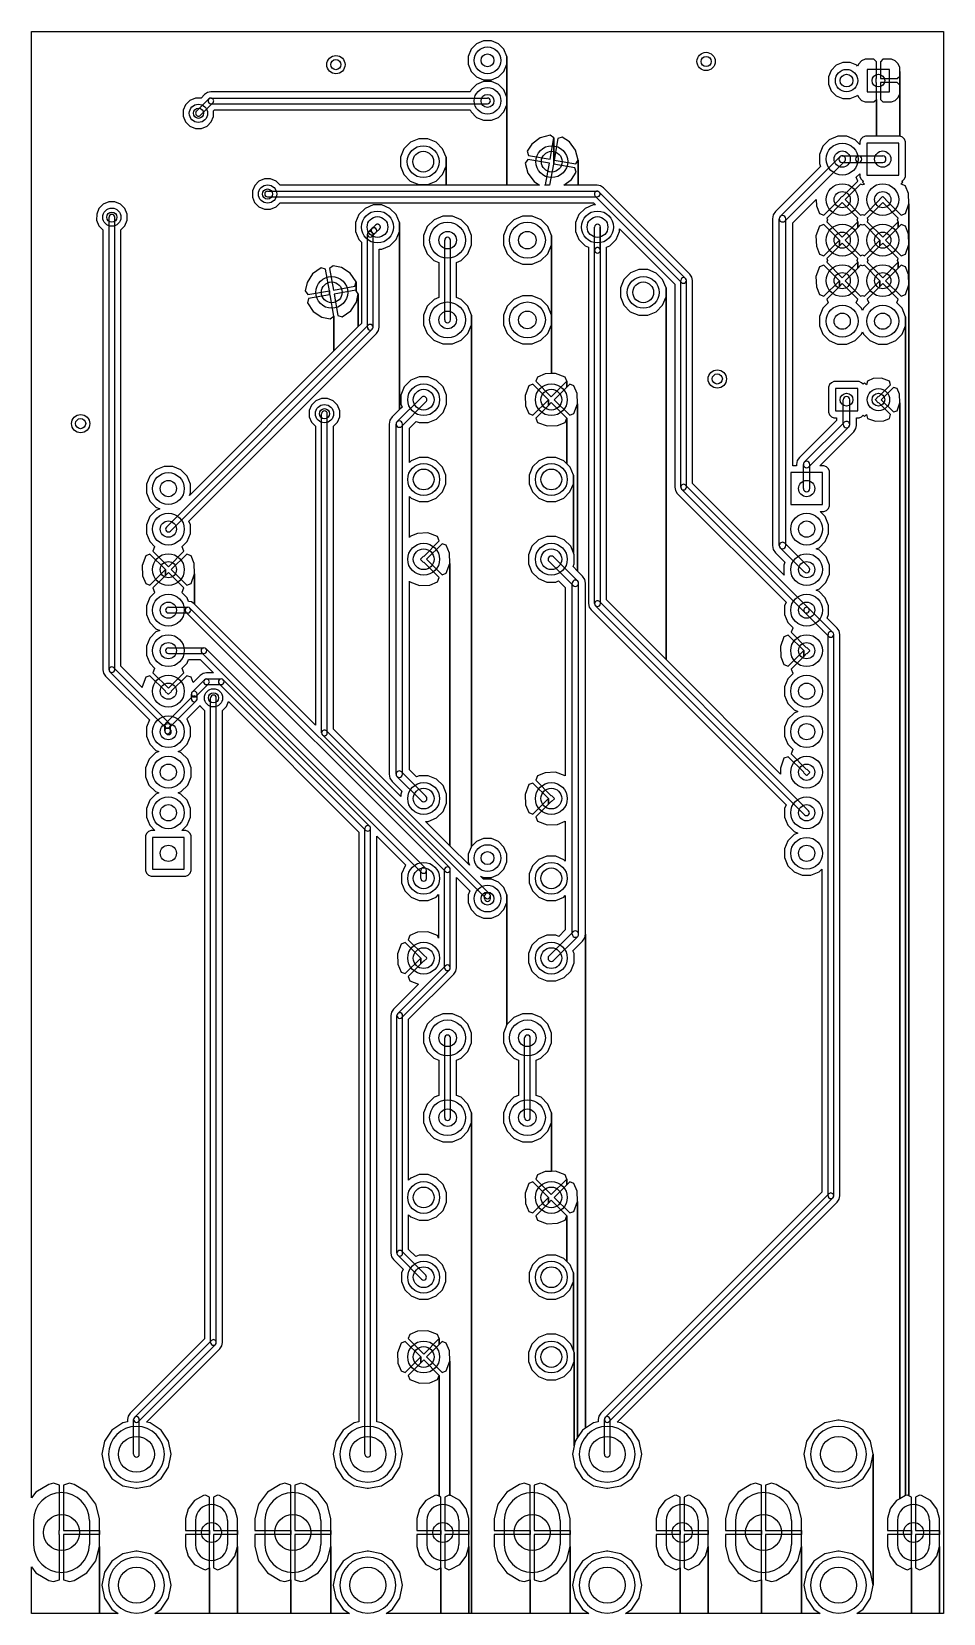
# Model space of a CAD drawing. Extents: x 111.4 to 168.6, y -197.1 to -97.9.
import ezdxf

# ---------------------------------------------------------------- set-up
doc = ezdxf.new("R2010")
doc.units = 0
doc.header["$MEASUREMENT"] = 0
doc.layers.add('BLACK', color=250, linetype='CONTINUOUS')
doc.layers.add('WHITE', color=7, linetype='CONTINUOUS')

msp = doc.modelspace()

# ---------------------------------------------------------------- linework, layer by layer
at = {"layer": 'BLACK'}
for p, q in [((111.431, -189.838), (111.431, -97.931)), ((111.431, -97.931), (168.569, -97.931)), ((111.431, -189.838), (111.431, -97.931)), ((111.431, -97.931), (168.569, -97.931)), ((168.569, -97.931), (168.569, -197.069)), ((168.569, -97.931), (168.569, -197.069)), ((138.967, -99.038), (138.781, -99.486)), ((138.967, -99.038), (138.781, -99.486)), ((139.31, -98.696), (138.967, -99.038)), ((139.31, -98.696), (138.967, -99.038)), ((139.759, -98.511), (139.31, -98.696)), ((139.759, -98.511), (139.31, -98.696)), ((140.244, -98.511), (139.759, -98.511)), ((140.244, -98.511), (139.759, -98.511)), ((140.692, -98.697), (140.244, -98.511)), ((140.692, -98.697), (140.244, -98.511)), ((141.034, -99.04), (140.692, -98.697)), ((141.034, -99.04), (140.692, -98.697)), ((141.219, -99.489), (141.034, -99.04)), ((141.219, -99.489), (141.034, -99.04)), ((138.781, -99.486), (138.781, -99.972)), ((138.781, -99.486), (138.781, -99.972)), ((138.781, -99.972), (138.966, -100.42)), ((138.781, -99.972), (138.966, -100.42)), ((141.033, -100.422), (141.219, -99.974)), ((141.033, -100.422), (141.219, -99.974)), ((141.219, -102.029), (141.219, -99.489)), ((141.219, -99.974), (141.219, -99.489)), ((141.219, -99.489), (141.219, -102.029)), ((141.219, -102.029), (141.219, -99.489)), ((141.219, -99.974), (141.219, -99.489)), ((141.219, -99.489), (141.219, -102.029)), ((161.86, -100.04), (161.541, -100.358)), ((161.86, -100.04), (161.541, -100.358)), ((162.276, -99.868), (161.86, -100.04)), ((162.276, -99.868), (161.86, -100.04)), ((162.726, -99.868), (162.276, -99.868)), ((162.726, -99.868), (162.276, -99.868)), ((163.142, -100.041), (162.726, -99.868)), ((163.142, -100.041), (162.726, -99.868)), ((163.197, -100.096), (163.142, -100.041)), ((163.197, -100.096), (163.142, -100.041)), ((163.262, -99.94), (163.197, -100.096)), ((163.262, -99.94), (163.197, -100.096)), ((163.441, -99.761), (163.262, -99.94)), ((163.441, -99.761), (163.262, -99.94)), ((163.674, -99.665), (163.441, -99.761)), ((163.674, -99.665), (163.441, -99.761)), ((164.214, -99.665), (163.674, -99.665)), ((164.214, -99.665), (163.674, -99.665)), ((164.373, -99.824), (164.214, -99.665)), ((164.373, -99.824), (164.214, -99.665)), ((164.373, -100.873), (164.373, -99.824)), ((164.373, -100.873), (164.373, -99.824)), ((164.786, -99.665), (164.627, -99.824)), ((164.786, -99.665), (164.627, -99.824)), ((164.627, -99.824), (164.627, -100.873)), ((164.627, -99.824), (164.627, -100.873)), ((165.326, -99.665), (164.786, -99.665)), ((165.326, -99.665), (164.786, -99.665)), ((165.559, -99.761), (165.326, -99.665)), ((165.559, -99.761), (165.326, -99.665)), ((165.738, -99.94), (165.559, -99.761)), ((165.738, -99.94), (165.559, -99.761)), ((165.835, -100.173), (165.738, -99.94)), ((165.835, -100.173), (165.738, -99.94)), ((138.966, -100.42), (139.308, -100.763)), ((138.966, -100.42), (139.308, -100.763)), ((139.308, -100.763), (139.756, -100.949)), ((139.308, -100.763), (139.756, -100.949)), ((139.759, -101.051), (139.31, -101.236)), ((139.759, -101.051), (139.31, -101.236)), ((139.756, -100.949), (140.241, -100.949)), ((139.756, -100.949), (140.241, -100.949)), ((140.244, -101.051), (139.759, -101.051)), ((140.244, -101.051), (139.759, -101.051)), ((140.241, -100.949), (140.69, -100.764)), ((140.241, -100.949), (140.69, -100.764)), ((140.692, -101.237), (140.244, -101.051)), ((140.692, -101.237), (140.244, -101.051)), ((140.69, -100.764), (141.033, -100.422)), ((140.69, -100.764), (141.033, -100.422)), ((161.541, -100.358), (161.368, -100.774)), ((161.541, -100.358), (161.368, -100.774)), ((161.368, -100.774), (161.368, -101.224)), ((161.368, -100.774), (161.368, -101.224)), ((165.2, -100.3), (163.8, -100.3)), ((163.8, -100.3), (163.8, -101.7)), ((164.353, -101.127), (164.353, -100.873)), ((164.353, -100.873), (164.373, -100.873)), ((164.353, -101.127), (164.353, -100.873)), ((164.353, -100.873), (164.373, -100.873)), ((164.627, -100.873), (165.676, -100.873)), ((164.627, -100.873), (165.676, -100.873)), ((165.2, -101.7), (165.2, -100.3)), ((165.676, -100.873), (165.835, -100.714)), ((165.676, -100.873), (165.835, -100.714)), ((165.835, -100.426), (165.835, -100.173)), ((165.835, -100.426), (165.835, -100.173)), ((165.835, -101.574), (165.835, -100.426)), ((165.835, -100.714), (165.835, -100.426)), ((165.835, -100.426), (165.835, -101.574)), ((165.835, -101.574), (165.835, -100.426)), ((165.835, -100.714), (165.835, -100.426)), ((165.835, -100.426), (165.835, -101.574)), ((121.696, -102.097), (121.346, -102.242)), ((121.696, -102.097), (121.346, -102.242)), ((122.047, -102.098), (121.696, -102.097)), ((122.047, -102.098), (121.696, -102.097)), ((122.267, -101.878), (122.047, -102.098)), ((122.267, -101.878), (122.047, -102.098)), ((122.269, -101.875), (122.267, -101.878)), ((122.269, -101.875), (122.267, -101.878)), ((122.45, -101.754), (122.269, -101.875)), ((122.45, -101.754), (122.269, -101.875)), ((122.664, -101.711), (122.45, -101.754)), ((122.664, -101.711), (122.45, -101.754)), ((138.912, -101.711), (122.664, -101.711)), ((138.912, -101.711), (122.664, -101.711)), ((122.664, -102.092), (140, -102.092)), ((138.967, -101.578), (138.912, -101.711)), ((138.967, -101.578), (138.912, -101.711)), ((139.31, -101.236), (138.967, -101.578)), ((139.31, -101.236), (138.967, -101.578)), ((141.034, -101.58), (140.692, -101.237)), ((141.034, -101.58), (140.692, -101.237)), ((141.219, -102.029), (141.034, -101.58)), ((141.219, -102.029), (141.034, -101.58)), ((141.219, -107.55), (141.219, -102.029)), ((141.219, -102.514), (141.219, -102.029)), ((141.219, -102.029), (141.219, -107.55)), ((141.219, -107.55), (141.219, -102.029)), ((141.219, -102.514), (141.219, -102.029)), ((141.219, -102.029), (141.219, -107.55)), ((161.368, -101.224), (161.54, -101.64)), ((161.368, -101.224), (161.54, -101.64)), ((161.54, -101.64), (161.858, -101.959)), ((161.54, -101.64), (161.858, -101.959)), ((161.858, -101.959), (162.274, -102.132)), ((161.858, -101.959), (162.274, -102.132)), ((162.724, -102.132), (163.14, -101.96)), ((162.724, -102.132), (163.14, -101.96)), ((163.14, -101.96), (163.197, -101.903)), ((163.14, -101.96), (163.197, -101.903)), ((163.197, -101.903), (163.262, -102.06)), ((163.197, -101.903), (163.262, -102.06)), ((163.262, -102.06), (163.441, -102.239)), ((163.262, -102.06), (163.441, -102.239)), ((163.8, -101.7), (165.2, -101.7)), ((164.373, -101.127), (164.353, -101.127)), ((164.373, -101.127), (164.353, -101.127)), ((164.373, -102.176), (164.373, -101.127)), ((164.373, -102.176), (164.373, -101.127)), ((165.676, -101.127), (164.627, -101.127)), ((164.627, -101.127), (164.627, -102.176)), ((165.676, -101.127), (164.627, -101.127)), ((164.627, -101.127), (164.627, -102.176)), ((165.559, -102.239), (165.738, -102.06)), ((165.559, -102.239), (165.738, -102.06)), ((165.835, -101.286), (165.676, -101.127)), ((165.835, -101.286), (165.676, -101.127)), ((165.738, -102.06), (165.835, -101.827)), ((165.738, -102.06), (165.835, -101.827)), ((165.835, -101.574), (165.835, -101.286)), ((165.835, -101.574), (165.835, -101.286)), ((165.835, -104.489), (165.835, -101.574)), ((165.835, -101.827), (165.835, -101.574)), ((165.835, -101.574), (165.835, -104.489)), ((165.835, -104.489), (165.835, -101.574)), ((165.835, -101.827), (165.835, -101.574)), ((165.835, -101.574), (165.835, -104.489)), ((120.933, -102.86), (120.932, -103.239)), ((120.933, -102.86), (120.932, -103.239)), ((121.078, -102.51), (120.933, -102.86)), ((121.078, -102.51), (120.933, -102.86)), ((121.346, -102.242), (121.078, -102.51)), ((121.346, -102.242), (121.078, -102.51)), ((122.538, -102.144), (121.759, -102.925)), ((122.79, -102.395), (122.011, -103.176)), ((122.664, -102.448), (140, -102.448)), ((122.837, -103.24), (122.838, -102.888)), ((122.837, -103.24), (122.838, -102.888)), ((122.838, -102.888), (122.896, -102.829)), ((122.838, -102.888), (122.896, -102.829)), ((122.896, -102.829), (138.912, -102.829)), ((122.896, -102.829), (138.912, -102.829)), ((138.912, -102.829), (138.966, -102.96)), ((138.912, -102.829), (138.966, -102.96)), ((138.966, -102.96), (139.308, -103.303)), ((138.966, -102.96), (139.308, -103.303)), ((140.69, -103.304), (141.033, -102.962)), ((140.69, -103.304), (141.033, -102.962)), ((141.033, -102.962), (141.219, -102.514)), ((141.033, -102.962), (141.219, -102.514)), ((162.274, -102.132), (162.724, -102.132)), ((162.274, -102.132), (162.724, -102.132)), ((163.441, -102.239), (163.674, -102.335)), ((163.441, -102.239), (163.674, -102.335)), ((163.674, -102.335), (164.214, -102.335)), ((163.674, -102.335), (164.214, -102.335)), ((164.214, -102.335), (164.373, -102.176)), ((164.214, -102.335), (164.373, -102.176)), ((164.373, -104.489), (164.373, -102.176)), ((164.373, -102.176), (164.373, -104.489)), ((164.373, -104.489), (164.373, -102.176)), ((164.373, -102.176), (164.373, -104.489)), ((164.627, -102.176), (164.786, -102.335)), ((164.627, -102.176), (164.786, -102.335)), ((164.786, -102.335), (165.326, -102.335)), ((164.786, -102.335), (165.326, -102.335)), ((165.326, -102.335), (165.559, -102.239)), ((165.326, -102.335), (165.559, -102.239)), ((120.932, -103.239), (121.077, -103.589)), ((120.932, -103.239), (121.077, -103.589)), ((121.077, -103.589), (121.345, -103.857)), ((121.077, -103.589), (121.345, -103.857)), ((121.345, -103.857), (121.695, -104.002)), ((121.345, -103.857), (121.695, -104.002)), ((121.695, -104.002), (122.074, -104.003)), ((121.695, -104.002), (122.074, -104.003)), ((122.074, -104.003), (122.424, -103.858)), ((122.074, -104.003), (122.424, -103.858)), ((122.424, -103.858), (122.692, -103.59)), ((122.424, -103.858), (122.692, -103.59)), ((122.692, -103.59), (122.837, -103.24)), ((122.692, -103.59), (122.837, -103.24)), ((139.308, -103.303), (139.756, -103.489)), ((139.308, -103.303), (139.756, -103.489)), ((139.756, -103.489), (140.241, -103.489)), ((139.756, -103.489), (140.241, -103.489)), ((140.241, -103.489), (140.69, -103.304)), ((140.241, -103.489), (140.69, -103.304)), ((135.165, -104.867), (134.762, -105.27)), ((135.165, -104.867), (134.762, -105.27)), ((135.691, -104.65), (135.165, -104.867)), ((135.691, -104.65), (135.165, -104.867)), ((136.26, -104.65), (135.691, -104.65)), ((136.26, -104.65), (135.691, -104.65)), ((136.786, -104.869), (136.26, -104.65)), ((136.786, -104.869), (136.26, -104.65)), ((137.188, -105.272), (136.786, -104.869)), ((137.188, -105.272), (136.786, -104.869)), ((142.78, -104.974), (142.496, -105.42)), ((142.78, -104.974), (142.496, -105.42)), ((143.299, -104.582), (142.78, -104.974)), ((143.299, -104.582), (142.78, -104.974)), ((143.928, -104.418), (143.299, -104.582)), ((143.928, -104.418), (143.299, -104.582)), ((143.923, -105.934), (144.162, -104.58)), ((143.923, -105.934), (144.162, -104.58)), ((144.162, -104.58), (143.928, -104.418)), ((144.162, -104.58), (143.928, -104.418)), ((144.162, -106.234), (144.162, -104.58)), ((144.162, -104.58), (144.162, -106.234)), ((144.162, -106.234), (144.162, -104.58)), ((144.162, -104.58), (144.162, -106.234)), ((144.412, -104.624), (144.173, -105.978)), ((144.412, -104.624), (144.173, -105.978)), ((144.687, -104.552), (144.412, -104.624)), ((144.687, -104.552), (144.412, -104.624)), ((145.133, -104.836), (144.687, -104.552)), ((145.133, -104.836), (144.687, -104.552)), ((145.525, -105.354), (145.133, -104.836)), ((145.525, -105.354), (145.133, -104.836)), ((161.42, -104.706), (161.017, -105.108)), ((161.42, -104.706), (161.017, -105.108)), ((161.947, -104.488), (161.42, -104.706)), ((161.947, -104.488), (161.42, -104.706)), ((162.516, -104.489), (161.947, -104.488)), ((162.516, -104.489), (161.947, -104.488)), ((163.042, -104.707), (162.516, -104.489)), ((163.042, -104.707), (162.516, -104.489)), ((163.339, -105.005), (163.042, -104.707)), ((163.339, -105.005), (163.042, -104.707)), ((163.405, -104.676), (163.339, -104.834)), ((163.405, -104.676), (163.339, -104.834)), ((163.339, -104.834), (163.339, -105.005)), ((163.339, -104.834), (163.339, -105.005)), ((163.526, -104.554), (163.405, -104.676)), ((163.526, -104.554), (163.405, -104.676)), ((163.685, -104.489), (163.526, -104.554)), ((163.685, -104.489), (163.526, -104.554)), ((164.373, -104.489), (163.685, -104.489)), ((164.373, -104.489), (163.685, -104.489)), ((165.769, -104.921), (163.771, -104.921)), ((163.771, -104.921), (163.771, -106.919)), ((165.684, -104.489), (164.373, -104.489)), ((165.684, -104.489), (164.373, -104.489)), ((165.835, -104.489), (165.684, -104.489)), ((165.835, -104.489), (165.684, -104.489)), ((165.769, -106.919), (165.769, -104.921)), ((165.856, -104.489), (165.835, -104.489)), ((165.856, -104.489), (165.835, -104.489)), ((166.014, -104.555), (165.856, -104.489)), ((166.014, -104.555), (165.856, -104.489)), ((166.136, -104.676), (166.014, -104.555)), ((166.136, -104.676), (166.014, -104.555)), ((166.201, -104.835), (166.136, -104.676)), ((166.201, -104.835), (166.136, -104.676)), ((166.201, -106.834), (166.201, -104.835)), ((166.201, -106.834), (166.201, -104.835)), ((134.762, -105.27), (134.543, -105.796)), ((134.762, -105.27), (134.543, -105.796)), ((134.543, -105.796), (134.543, -106.365)), ((134.543, -105.796), (134.543, -106.365)), ((137.406, -105.798), (137.188, -105.272)), ((137.406, -105.798), (137.188, -105.272)), ((137.405, -106.367), (137.406, -105.798)), ((137.405, -106.367), (137.406, -105.798)), ((137.406, -107.55), (137.406, -105.798)), ((137.406, -105.798), (137.406, -107.55)), ((137.406, -107.55), (137.406, -105.798)), ((137.406, -105.798), (137.406, -107.55)), ((142.524, -105.946), (142.362, -106.179)), ((142.524, -105.946), (142.362, -106.179)), ((142.496, -105.42), (142.568, -105.696)), ((142.496, -105.42), (142.568, -105.696)), ((143.879, -106.184), (142.524, -105.946)), ((143.879, -106.184), (142.524, -105.946)), ((142.568, -105.696), (143.923, -105.934)), ((142.568, -105.696), (143.923, -105.934)), ((144.173, -105.978), (145.527, -106.217)), ((144.173, -105.978), (145.527, -106.217)), ((145.689, -105.983), (145.525, -105.354)), ((145.689, -105.983), (145.525, -105.354)), ((145.527, -106.217), (145.689, -105.983)), ((145.527, -106.217), (145.689, -105.983)), ((145.689, -107.55), (145.689, -105.983)), ((145.689, -105.983), (145.689, -107.55)), ((145.689, -107.55), (145.689, -105.983)), ((145.689, -105.983), (145.689, -107.55)), ((158.348, -109.514), (162.086, -105.776)), ((158.636, -109.802), (162.374, -106.064)), ((160.799, -105.634), (160.798, -106.203)), ((160.799, -105.634), (160.798, -106.203)), ((161.017, -105.108), (160.799, -105.634)), ((161.017, -105.108), (160.799, -105.634)), ((162.23, -105.717), (163.262, -105.717)), ((163.262, -105.717), (164.77, -105.717)), ((134.543, -106.365), (134.76, -106.891)), ((134.543, -106.365), (134.76, -106.891)), ((134.76, -106.891), (135.162, -107.294)), ((134.76, -106.891), (135.162, -107.294)), ((136.784, -107.296), (137.187, -106.893)), ((136.784, -107.296), (137.187, -106.893)), ((137.187, -106.893), (137.405, -106.367)), ((137.187, -106.893), (137.405, -106.367)), ((142.362, -106.179), (142.526, -106.809)), ((142.362, -106.179), (142.526, -106.809)), ((142.526, -106.809), (142.919, -107.327)), ((142.526, -106.809), (142.919, -107.327)), ((143.64, -107.539), (143.879, -106.184)), ((143.64, -107.539), (143.879, -106.184)), ((144.129, -106.229), (143.896, -107.55)), ((144.129, -106.229), (143.896, -107.55)), ((144.162, -106.234), (144.129, -106.229)), ((144.162, -106.234), (144.129, -106.229)), ((145.483, -106.467), (144.162, -106.234)), ((145.483, -106.467), (144.162, -106.234)), ((145.271, -107.189), (145.555, -106.743)), ((145.271, -107.189), (145.555, -106.743)), ((145.555, -106.743), (145.483, -106.467)), ((145.555, -106.743), (145.483, -106.467)), ((160.872, -106.38), (158.043, -109.209)), ((160.872, -106.38), (158.043, -109.209)), ((160.798, -106.203), (160.872, -106.38)), ((160.798, -106.203), (160.872, -106.38)), ((162.23, -106.123), (163.262, -106.123)), ((163.112, -107.062), (163.339, -106.836)), ((163.112, -107.062), (163.339, -106.836)), ((163.203, -107.308), (163.112, -107.062)), ((163.203, -107.308), (163.112, -107.062)), ((163.262, -106.123), (164.77, -106.123)), ((163.339, -106.836), (163.339, -107.005)), ((163.339, -106.836), (163.339, -107.005)), ((163.339, -107.005), (163.404, -107.164)), ((163.339, -107.005), (163.404, -107.164)), ((163.771, -106.919), (165.769, -106.919)), ((166.135, -107.164), (166.201, -107.006)), ((166.135, -107.164), (166.201, -107.006)), ((166.201, -107.006), (166.201, -106.834)), ((166.201, -107.006), (166.201, -106.834)), ((125.264, -107.919), (125.263, -108.298)), ((125.264, -107.919), (125.263, -108.298)), ((125.409, -107.569), (125.264, -107.919)), ((125.409, -107.569), (125.264, -107.919)), ((125.677, -107.301), (125.409, -107.569)), ((125.677, -107.301), (125.409, -107.569)), ((126.027, -107.156), (125.677, -107.301)), ((126.027, -107.156), (125.677, -107.301)), ((126.406, -107.157), (126.027, -107.156)), ((126.406, -107.157), (126.027, -107.156)), ((126.216, -107.931), (146.876, -107.931)), ((126.756, -107.302), (126.406, -107.157)), ((126.756, -107.302), (126.406, -107.157)), ((127.004, -107.55), (126.756, -107.302)), ((127.004, -107.55), (126.756, -107.302)), ((137.406, -107.55), (127.004, -107.55)), ((137.406, -107.55), (127.004, -107.55)), ((135.162, -107.294), (135.688, -107.513)), ((135.162, -107.294), (135.688, -107.513)), ((135.688, -107.513), (136.258, -107.513)), ((135.688, -107.513), (136.258, -107.513)), ((136.258, -107.513), (136.784, -107.296)), ((136.258, -107.513), (136.784, -107.296)), ((141.219, -107.55), (137.406, -107.55)), ((141.219, -107.55), (137.406, -107.55)), ((143.269, -107.55), (141.219, -107.55)), ((143.269, -107.55), (141.219, -107.55)), ((142.919, -107.327), (143.269, -107.55)), ((142.919, -107.327), (143.269, -107.55)), ((143.597, -107.55), (143.64, -107.539)), ((143.597, -107.55), (143.64, -107.539)), ((143.896, -107.55), (143.597, -107.55)), ((143.896, -107.55), (143.597, -107.55)), ((144.793, -107.55), (145.271, -107.189)), ((144.793, -107.55), (145.271, -107.189)), ((145.689, -107.55), (144.793, -107.55)), ((145.689, -107.55), (144.793, -107.55)), ((146.876, -107.55), (145.689, -107.55)), ((146.876, -107.55), (145.689, -107.55)), ((147.09, -107.593), (146.876, -107.55)), ((147.09, -107.593), (146.876, -107.55)), ((152.417, -113.398), (147.002, -107.983)), ((147.271, -107.714), (147.09, -107.593)), ((147.271, -107.714), (147.09, -107.593)), ((152.686, -113.129), (147.271, -107.714)), ((152.686, -113.129), (147.271, -107.714)), ((162.23, -108.28), (163.203, -107.308)), ((162.23, -108.28), (163.203, -107.308)), ((163.382, -107.487), (162.41, -108.46)), ((163.382, -107.487), (162.41, -108.46)), ((163.5, -107.531), (163.382, -107.487)), ((163.5, -107.531), (163.382, -107.487)), ((163.404, -107.164), (163.526, -107.285)), ((163.404, -107.164), (163.526, -107.285)), ((163.618, -107.487), (163.5, -107.531)), ((163.618, -107.487), (163.5, -107.531)), ((163.572, -107.305), (163.504, -107.373)), ((163.572, -107.305), (163.504, -107.373)), ((163.504, -107.373), (163.618, -107.487)), ((163.504, -107.373), (163.618, -107.487)), ((163.526, -107.285), (163.572, -107.305)), ((163.526, -107.285), (163.572, -107.305)), ((165.922, -107.487), (166.036, -107.373)), ((165.922, -107.487), (166.036, -107.373)), ((166.189, -107.586), (165.922, -107.487)), ((166.189, -107.586), (165.922, -107.487)), ((165.968, -107.305), (166.014, -107.286)), ((165.968, -107.305), (166.014, -107.286)), ((166.036, -107.373), (165.968, -107.305)), ((166.036, -107.373), (165.968, -107.305)), ((166.014, -107.286), (166.135, -107.164)), ((166.014, -107.286), (166.135, -107.164)), ((166.201, -107.616), (166.189, -107.586)), ((166.201, -107.616), (166.189, -107.586)), ((166.391, -108.075), (166.201, -107.616)), ((166.391, -108.075), (166.201, -107.616)), ((115.652, -109.02), (115.507, -109.37)), ((115.652, -109.02), (115.507, -109.37)), ((115.92, -108.752), (115.652, -109.02)), ((115.92, -108.752), (115.652, -109.02)), ((116.27, -108.607), (115.92, -108.752)), ((116.27, -108.607), (115.92, -108.752)), ((116.649, -108.608), (116.27, -108.607)), ((116.649, -108.608), (116.27, -108.607)), ((116.999, -108.753), (116.649, -108.608)), ((116.999, -108.753), (116.649, -108.608)), ((117.267, -109.021), (116.999, -108.753)), ((117.267, -109.021), (116.999, -108.753)), ((117.412, -109.371), (117.267, -109.021)), ((117.412, -109.371), (117.267, -109.021)), ((125.263, -108.298), (125.408, -108.648)), ((125.263, -108.298), (125.408, -108.648)), ((125.408, -108.648), (125.676, -108.916)), ((125.408, -108.648), (125.676, -108.916)), ((125.676, -108.916), (126.026, -109.061)), ((125.676, -108.916), (126.026, -109.061)), ((126.216, -108.287), (146.876, -108.287)), ((126.405, -109.062), (126.755, -108.917)), ((126.405, -109.062), (126.755, -108.917)), ((126.755, -108.917), (127.004, -108.668)), ((126.755, -108.917), (127.004, -108.668)), ((127.004, -108.668), (146.645, -108.668)), ((127.004, -108.668), (146.645, -108.668)), ((132.325, -109.006), (131.937, -109.394)), ((132.325, -109.006), (131.937, -109.394)), ((132.833, -108.796), (132.325, -109.006)), ((132.833, -108.796), (132.325, -109.006)), ((133.382, -108.797), (132.833, -108.796)), ((133.382, -108.797), (132.833, -108.796)), ((133.889, -109.008), (133.382, -108.797)), ((133.889, -109.008), (133.382, -108.797)), ((134.277, -109.396), (133.889, -109.008)), ((134.277, -109.396), (133.889, -109.008)), ((146.113, -109.006), (145.724, -109.394)), ((146.113, -109.006), (145.724, -109.394)), ((146.62, -108.796), (146.113, -109.006)), ((146.62, -108.796), (146.113, -109.006)), ((146.773, -108.797), (146.62, -108.796)), ((146.773, -108.797), (146.62, -108.796)), ((146.645, -108.668), (146.773, -108.797)), ((146.645, -108.668), (146.773, -108.797)), ((152.165, -113.65), (146.75, -108.235)), ((159.127, -109.921), (160.594, -108.454)), ((159.127, -109.921), (160.594, -108.454)), ((160.594, -108.454), (160.609, -108.845)), ((160.594, -108.454), (160.609, -108.845)), ((160.609, -108.845), (160.811, -109.334)), ((160.609, -108.845), (160.811, -109.334)), ((161.078, -109.433), (162.05, -108.46)), ((161.078, -109.433), (162.05, -108.46)), ((162.23, -108.64), (161.257, -109.612)), ((162.23, -108.64), (161.257, -109.612)), ((162.036, -108.446), (162.216, -108.266)), ((162.036, -108.446), (162.216, -108.266)), ((162.05, -108.46), (162.036, -108.446)), ((162.05, -108.46), (162.036, -108.446)), ((162.216, -108.266), (162.23, -108.28)), ((162.216, -108.266), (162.23, -108.28)), ((163.203, -109.612), (162.23, -108.64)), ((163.203, -109.612), (162.23, -108.64)), ((162.41, -108.46), (163.382, -109.433)), ((162.41, -108.46), (163.382, -109.433)), ((163.618, -109.433), (164.59, -108.46)), ((163.618, -109.433), (164.59, -108.46)), ((164.59, -108.819), (163.797, -109.612)), ((164.59, -108.819), (163.797, -109.612)), ((164.576, -108.446), (164.756, -108.266)), ((164.576, -108.446), (164.756, -108.266)), ((164.59, -108.46), (164.576, -108.446)), ((164.59, -108.46), (164.576, -108.446)), ((164.77, -108.64), (164.59, -108.819)), ((164.77, -108.64), (164.59, -108.819)), ((164.756, -108.266), (164.77, -108.28)), ((164.756, -108.266), (164.77, -108.28)), ((164.77, -108.28), (164.784, -108.266)), ((164.77, -108.28), (164.784, -108.266)), ((165.743, -109.612), (164.77, -108.64)), ((165.743, -109.612), (164.77, -108.64)), ((164.784, -108.266), (164.964, -108.446)), ((164.784, -108.266), (164.964, -108.446)), ((164.964, -108.446), (164.95, -108.46)), ((164.964, -108.446), (164.95, -108.46)), ((164.95, -108.46), (165.922, -109.433)), ((164.95, -108.46), (165.922, -109.433)), ((166.189, -109.334), (166.415, -108.724)), ((166.189, -109.334), (166.415, -108.724)), ((166.415, -108.724), (166.391, -108.075)), ((166.415, -108.724), (166.391, -108.075)), ((166.415, -111.264), (166.415, -108.724)), ((166.415, -108.724), (166.415, -111.264)), ((166.415, -111.264), (166.415, -108.724)), ((166.415, -108.724), (166.415, -111.264)), ((115.507, -109.37), (115.506, -109.749)), ((115.507, -109.37), (115.506, -109.749)), ((115.506, -109.749), (115.651, -110.099)), ((115.506, -109.749), (115.651, -110.099)), ((116.281, -137.923), (116.281, -109.56)), ((116.637, -137.923), (116.637, -109.56)), ((117.266, -110.1), (117.411, -109.75)), ((117.266, -110.1), (117.411, -109.75)), ((117.411, -109.75), (117.412, -109.371)), ((117.411, -109.75), (117.412, -109.371)), ((126.026, -109.061), (126.405, -109.062)), ((126.026, -109.061), (126.405, -109.062)), ((131.937, -109.394), (131.726, -109.901)), ((131.937, -109.394), (131.726, -109.901)), ((131.726, -109.901), (131.726, -110.451)), ((131.726, -109.901), (131.726, -110.451)), ((134.487, -109.904), (134.277, -109.396)), ((134.487, -109.904), (134.277, -109.396)), ((134.487, -121.615), (134.487, -109.904)), ((134.487, -110.453), (134.487, -109.904)), ((134.487, -109.904), (134.487, -121.615)), ((134.487, -121.615), (134.487, -109.904)), ((134.487, -110.453), (134.487, -109.904)), ((134.487, -109.904), (134.487, -121.615)), ((136.648, -109.723), (136.224, -110.146)), ((136.648, -109.723), (136.224, -110.146)), ((137.202, -109.494), (136.648, -109.723)), ((137.202, -109.494), (136.648, -109.723)), ((137.801, -109.494), (137.202, -109.494)), ((137.801, -109.494), (137.202, -109.494)), ((138.354, -109.724), (137.801, -109.494)), ((138.354, -109.724), (137.801, -109.494)), ((138.777, -110.148), (138.354, -109.724)), ((138.777, -110.148), (138.354, -109.724)), ((141.648, -109.723), (141.224, -110.146)), ((141.648, -109.723), (141.224, -110.146)), ((142.202, -109.494), (141.648, -109.723)), ((142.202, -109.494), (141.648, -109.723)), ((142.801, -109.494), (142.202, -109.494)), ((142.801, -109.494), (142.202, -109.494)), ((143.354, -109.724), (142.801, -109.494)), ((143.354, -109.724), (142.801, -109.494)), ((143.777, -110.148), (143.354, -109.724)), ((143.777, -110.148), (143.354, -109.724)), ((145.724, -109.394), (145.513, -109.901)), ((145.724, -109.394), (145.513, -109.901)), ((145.513, -109.901), (145.513, -110.451)), ((145.513, -109.901), (145.513, -110.451)), ((157.905, -109.415), (157.857, -109.658)), ((157.905, -109.415), (157.857, -109.658)), ((157.857, -109.658), (157.857, -130.142)), ((157.857, -109.658), (157.857, -130.142)), ((158.043, -109.209), (157.905, -109.415)), ((158.043, -109.209), (157.905, -109.415)), ((158.289, -130.142), (158.289, -109.658)), ((158.695, -130.142), (158.695, -109.658)), ((159.127, -125.139), (159.127, -109.921)), ((159.127, -125.139), (159.127, -109.921)), ((160.811, -109.334), (161.078, -109.433)), ((160.811, -109.334), (161.078, -109.433)), ((161.078, -110.027), (160.811, -110.126)), ((161.078, -110.027), (160.811, -110.126)), ((162.05, -111), (161.078, -110.027)), ((162.05, -111), (161.078, -110.027)), ((161.257, -109.612), (161.301, -109.73)), ((161.257, -109.612), (161.301, -109.73)), ((161.301, -109.73), (161.257, -109.848)), ((161.301, -109.73), (161.257, -109.848)), ((161.257, -109.848), (162.23, -110.82)), ((161.257, -109.848), (162.23, -110.82)), ((162.23, -110.82), (163.203, -109.848)), ((162.23, -110.82), (163.203, -109.848)), ((163.159, -109.73), (163.203, -109.612)), ((163.159, -109.73), (163.203, -109.612)), ((163.203, -109.848), (163.159, -109.73)), ((163.203, -109.848), (163.159, -109.73)), ((163.203, -110.207), (163.203, -109.848)), ((163.203, -109.848), (163.203, -110.207)), ((163.203, -110.207), (163.203, -109.848)), ((163.203, -109.848), (163.203, -110.207)), ((163.382, -110.027), (163.203, -110.207)), ((163.382, -110.027), (163.203, -110.207)), ((163.382, -109.433), (163.5, -109.389)), ((163.382, -109.433), (163.5, -109.389)), ((163.5, -110.071), (163.382, -110.027)), ((163.5, -110.071), (163.382, -110.027)), ((163.5, -109.389), (163.618, -109.433)), ((163.5, -109.389), (163.618, -109.433)), ((163.618, -110.027), (163.5, -110.071)), ((163.618, -110.027), (163.5, -110.071)), ((164.59, -111), (163.618, -110.027)), ((164.59, -111), (163.618, -110.027)), ((163.797, -109.612), (163.841, -109.73)), ((163.797, -109.612), (163.841, -109.73)), ((163.841, -109.73), (163.797, -109.848)), ((163.841, -109.73), (163.797, -109.848)), ((163.797, -109.848), (164.77, -110.82)), ((163.797, -109.848), (164.77, -110.82)), ((164.77, -110.82), (165.743, -109.848)), ((164.77, -110.82), (165.743, -109.848)), ((165.699, -109.73), (165.743, -109.612)), ((165.699, -109.73), (165.743, -109.612)), ((165.743, -109.848), (165.699, -109.73)), ((165.743, -109.848), (165.699, -109.73)), ((165.743, -110.207), (165.743, -109.848)), ((165.743, -109.848), (165.743, -110.207)), ((165.743, -110.207), (165.743, -109.848)), ((165.743, -109.848), (165.743, -110.207)), ((165.922, -110.027), (165.743, -110.207)), ((165.922, -110.027), (165.743, -110.207)), ((165.922, -109.433), (166.189, -109.334)), ((165.922, -109.433), (166.189, -109.334)), ((166.189, -110.126), (165.922, -110.027)), ((166.189, -110.126), (165.922, -110.027)), ((115.651, -110.099), (115.9, -110.348)), ((115.651, -110.099), (115.9, -110.348)), ((115.9, -110.348), (115.9, -137.923)), ((115.9, -110.348), (115.9, -137.923)), ((117.018, -110.348), (117.266, -110.1)), ((117.018, -110.348), (117.266, -110.1)), ((117.018, -137.692), (117.018, -110.348)), ((117.018, -137.692), (117.018, -110.348)), ((131.726, -110.451), (131.935, -110.958)), ((131.726, -110.451), (131.935, -110.958)), ((131.935, -110.958), (132.095, -111.118)), ((131.935, -110.958), (132.095, -111.118)), ((132.476, -116.456), (132.476, -110.629)), ((132.754, -110.277), (132.528, -110.503)), ((132.98, -110.051), (132.754, -110.277)), ((132.755, -110.277), (132.981, -110.051)), ((133.006, -110.529), (132.78, -110.755)), ((132.832, -116.456), (132.832, -110.629)), ((132.88, -110.225), (132.881, -110.225)), ((132.88, -110.581), (132.881, -110.581)), ((133.232, -110.303), (133.006, -110.529)), ((133.006, -110.529), (133.232, -110.303)), ((133.887, -111.348), (134.276, -110.96)), ((133.887, -111.348), (134.276, -110.96)), ((134.276, -110.96), (134.487, -110.453)), ((134.276, -110.96), (134.487, -110.453)), ((136.224, -110.146), (135.994, -110.699)), ((136.224, -110.146), (135.994, -110.699)), ((135.994, -110.699), (135.994, -111.298)), ((135.994, -110.699), (135.994, -111.298)), ((137.322, -116), (137.322, -111)), ((137.678, -116), (137.678, -111)), ((139.006, -110.702), (138.777, -110.148)), ((139.006, -110.702), (138.777, -110.148)), ((139.006, -111.301), (139.006, -110.702)), ((139.006, -111.301), (139.006, -110.702)), ((141.224, -110.146), (140.994, -110.699)), ((141.224, -110.146), (140.994, -110.699)), ((140.994, -110.699), (140.994, -111.298)), ((140.994, -110.699), (140.994, -111.298)), ((144.006, -110.702), (143.777, -110.148)), ((144.006, -110.702), (143.777, -110.148)), ((144.006, -115.702), (144.006, -110.702)), ((144.006, -111.301), (144.006, -110.702)), ((144.006, -110.702), (144.006, -115.702)), ((144.006, -115.702), (144.006, -110.702)), ((144.006, -111.301), (144.006, -110.702)), ((144.006, -110.702), (144.006, -115.702)), ((145.513, -110.451), (145.723, -110.958)), ((145.513, -110.451), (145.723, -110.958)), ((145.723, -110.958), (146.111, -111.347)), ((145.723, -110.958), (146.111, -111.347)), ((146.716, -111.636), (146.716, -110.177)), ((146.716, -111.636), (146.716, -110.177)), ((147.071, -111.636), (147.071, -110.177)), ((147.072, -111.636), (147.072, -110.177)), ((147.675, -111.348), (148.063, -110.96)), ((147.675, -111.348), (148.063, -110.96)), ((148.063, -110.96), (148.274, -110.453)), ((148.063, -110.96), (148.274, -110.453)), ((148.274, -110.453), (148.274, -110.297)), ((148.274, -110.297), (151.732, -113.755)), ((148.274, -110.453), (148.274, -110.297)), ((148.274, -110.297), (151.732, -113.755)), ((160.811, -110.126), (160.585, -110.736)), ((160.811, -110.126), (160.585, -110.736)), ((160.585, -110.736), (160.609, -111.385)), ((160.585, -110.736), (160.609, -111.385)), ((161.078, -111.973), (162.05, -111)), ((161.078, -111.973), (162.05, -111)), ((162.05, -111.359), (162.05, -111)), ((162.05, -111), (162.05, -111.359)), ((162.05, -111.359), (162.05, -111)), ((162.05, -111), (162.05, -111.359)), ((163.203, -110.207), (162.41, -111)), ((163.203, -110.207), (162.41, -111)), ((162.41, -111), (163.382, -111.973)), ((162.41, -111), (163.382, -111.973)), ((163.618, -111.973), (164.59, -111)), ((163.618, -111.973), (164.59, -111)), ((164.59, -111.359), (164.59, -111)), ((164.59, -111), (164.59, -111.359)), ((164.59, -111.359), (164.59, -111)), ((164.59, -111), (164.59, -111.359)), ((165.743, -110.207), (164.95, -111)), ((165.743, -110.207), (164.95, -111)), ((164.95, -111), (165.922, -111.973)), ((164.95, -111), (165.922, -111.973)), ((166.391, -110.615), (166.189, -110.126)), ((166.391, -110.615), (166.189, -110.126)), ((166.415, -111.264), (166.391, -110.615)), ((166.415, -111.264), (166.391, -110.615)), ((132.095, -111.118), (132.095, -116.225)), ((132.095, -111.118), (132.095, -116.225)), ((133.213, -116.456), (133.213, -111.558)), ((133.213, -111.558), (133.38, -111.558)), ((133.213, -116.456), (133.213, -111.558)), ((133.213, -111.558), (133.38, -111.558)), ((133.38, -111.558), (133.887, -111.348)), ((133.38, -111.558), (133.887, -111.348)), ((135.994, -111.298), (136.223, -111.852)), ((135.994, -111.298), (136.223, -111.852)), ((136.223, -111.852), (136.646, -112.276)), ((136.223, -111.852), (136.646, -112.276)), ((138.352, -112.277), (138.776, -111.854)), ((138.352, -112.277), (138.776, -111.854)), ((138.776, -111.854), (139.006, -111.301)), ((138.776, -111.854), (139.006, -111.301)), ((140.994, -111.298), (141.223, -111.852)), ((140.994, -111.298), (141.223, -111.852)), ((141.223, -111.852), (141.646, -112.276)), ((141.223, -111.852), (141.646, -112.276)), ((143.352, -112.277), (143.776, -111.854)), ((143.352, -112.277), (143.776, -111.854)), ((143.776, -111.854), (144.006, -111.301)), ((143.776, -111.854), (144.006, -111.301)), ((146.111, -111.347), (146.335, -111.44)), ((146.111, -111.347), (146.335, -111.44)), ((146.335, -111.44), (146.335, -111.636)), ((146.335, -111.44), (146.335, -111.636)), ((146.335, -111.636), (146.335, -111.638)), ((146.335, -111.636), (146.335, -111.638)), ((146.335, -111.638), (146.335, -133.784)), ((146.335, -111.638), (146.335, -133.784)), ((146.716, -133.784), (146.716, -111.636)), ((146.768, -111.762), (146.768, -111.762)), ((147.02, -111.511), (147.019, -111.51)), ((147.072, -133.784), (147.072, -111.636)), ((147.453, -111.44), (147.675, -111.348)), ((147.453, -111.44), (147.675, -111.348)), ((147.453, -111.636), (147.453, -111.44)), ((147.453, -111.636), (147.453, -111.44)), ((147.453, -133.553), (147.453, -111.636)), ((147.453, -133.553), (147.453, -111.636)), ((160.609, -111.385), (160.811, -111.874)), ((160.609, -111.385), (160.811, -111.874)), ((160.811, -111.874), (161.078, -111.973)), ((160.811, -111.874), (161.078, -111.973)), ((162.05, -111.359), (161.257, -112.152)), ((162.05, -111.359), (161.257, -112.152)), ((162.23, -111.18), (162.05, -111.359)), ((162.23, -111.18), (162.05, -111.359)), ((163.203, -112.152), (162.23, -111.18)), ((163.203, -112.152), (162.23, -111.18)), ((163.382, -111.973), (163.5, -111.929)), ((163.382, -111.973), (163.5, -111.929)), ((163.5, -111.929), (163.618, -111.973)), ((163.5, -111.929), (163.618, -111.973)), ((164.59, -111.359), (163.797, -112.152)), ((164.59, -111.359), (163.797, -112.152)), ((164.77, -111.18), (164.59, -111.359)), ((164.77, -111.18), (164.59, -111.359)), ((165.743, -112.152), (164.77, -111.18)), ((165.743, -112.152), (164.77, -111.18)), ((165.922, -111.973), (166.189, -111.874)), ((165.922, -111.973), (166.189, -111.874)), ((166.189, -111.874), (166.415, -111.264)), ((166.189, -111.874), (166.415, -111.264)), ((166.415, -113.804), (166.415, -111.264)), ((166.415, -111.264), (166.415, -113.804)), ((166.415, -113.804), (166.415, -111.264)), ((166.415, -111.264), (166.415, -113.804)), ((129.577, -112.743), (129.042, -113.113)), ((129.577, -112.743), (129.042, -113.113)), ((129.853, -112.815), (129.577, -112.743)), ((129.853, -112.815), (129.577, -112.743)), ((130.091, -114.17), (129.853, -112.815)), ((130.091, -114.17), (129.853, -112.815)), ((130.337, -112.609), (130.103, -112.771)), ((130.337, -112.609), (130.103, -112.771)), ((130.103, -112.771), (130.342, -114.126)), ((130.103, -112.771), (130.342, -114.126)), ((130.853, -112.724), (130.337, -112.609)), ((130.853, -112.724), (130.337, -112.609)), ((131.399, -113.077), (130.853, -112.724)), ((131.399, -113.077), (130.853, -112.724)), ((136.646, -112.276), (136.941, -112.399)), ((136.646, -112.276), (136.941, -112.399)), ((136.941, -112.399), (136.941, -114.601)), ((136.941, -112.399), (136.941, -114.601)), ((138.059, -112.399), (138.352, -112.277)), ((138.059, -112.399), (138.352, -112.277)), ((138.059, -114.601), (138.059, -112.399)), ((138.059, -114.601), (138.059, -112.399)), ((141.646, -112.276), (142.199, -112.506)), ((141.646, -112.276), (142.199, -112.506)), ((142.199, -112.506), (142.798, -112.506)), ((142.199, -112.506), (142.798, -112.506)), ((142.798, -112.506), (143.352, -112.277)), ((142.798, -112.506), (143.352, -112.277)), ((149.478, -112.841), (148.952, -113.059)), ((149.478, -112.841), (148.952, -113.059)), ((150.047, -112.842), (149.478, -112.841)), ((150.047, -112.842), (149.478, -112.841)), ((150.573, -113.06), (150.047, -112.842)), ((150.573, -113.06), (150.047, -112.842)), ((160.811, -112.666), (160.585, -113.276)), ((160.811, -112.666), (160.585, -113.276)), ((161.078, -112.567), (160.811, -112.666)), ((161.078, -112.567), (160.811, -112.666)), ((162.05, -113.54), (161.078, -112.567)), ((162.05, -113.54), (161.078, -112.567)), ((161.257, -112.152), (161.301, -112.27)), ((161.257, -112.152), (161.301, -112.27)), ((161.301, -112.27), (161.257, -112.388)), ((161.301, -112.27), (161.257, -112.388)), ((161.257, -112.388), (162.23, -113.36)), ((161.257, -112.388), (162.23, -113.36)), ((162.23, -113.36), (163.203, -112.388)), ((162.23, -113.36), (163.203, -112.388)), ((163.203, -112.747), (162.41, -113.54)), ((163.203, -112.747), (162.41, -113.54)), ((163.159, -112.27), (163.203, -112.152)), ((163.159, -112.27), (163.203, -112.152)), ((163.203, -112.388), (163.159, -112.27)), ((163.203, -112.388), (163.159, -112.27)), ((163.203, -112.747), (163.203, -112.388)), ((163.203, -112.388), (163.203, -112.747)), ((163.203, -112.747), (163.203, -112.388)), ((163.203, -112.388), (163.203, -112.747)), ((163.382, -112.567), (163.203, -112.747)), ((163.382, -112.567), (163.203, -112.747)), ((163.5, -112.611), (163.382, -112.567)), ((163.5, -112.611), (163.382, -112.567)), ((163.618, -112.567), (163.5, -112.611)), ((163.618, -112.567), (163.5, -112.611)), ((164.59, -113.54), (163.618, -112.567)), ((164.59, -113.54), (163.618, -112.567)), ((163.797, -112.152), (163.841, -112.27)), ((163.797, -112.152), (163.841, -112.27)), ((163.841, -112.27), (163.797, -112.388)), ((163.841, -112.27), (163.797, -112.388)), ((163.797, -112.388), (164.77, -113.36)), ((163.797, -112.388), (164.77, -113.36)), ((164.77, -113.36), (165.743, -112.388)), ((164.77, -113.36), (165.743, -112.388)), ((165.743, -112.747), (164.95, -113.54)), ((165.743, -112.747), (164.95, -113.54)), ((165.699, -112.27), (165.743, -112.152)), ((165.699, -112.27), (165.743, -112.152)), ((165.743, -112.388), (165.699, -112.27)), ((165.743, -112.388), (165.699, -112.27)), ((165.743, -112.747), (165.743, -112.388)), ((165.743, -112.388), (165.743, -112.747)), ((165.743, -112.747), (165.743, -112.388)), ((165.743, -112.388), (165.743, -112.747)), ((165.922, -112.567), (165.743, -112.747)), ((165.922, -112.567), (165.743, -112.747)), ((166.189, -112.666), (165.922, -112.567)), ((166.189, -112.666), (165.922, -112.567)), ((166.391, -113.155), (166.189, -112.666)), ((166.391, -113.155), (166.189, -112.666)), ((128.689, -113.659), (128.575, -114.175)), ((128.689, -113.659), (128.575, -114.175)), ((129.042, -113.113), (128.689, -113.659)), ((129.042, -113.113), (128.689, -113.659)), ((130.342, -114.126), (131.696, -113.887)), ((130.342, -114.126), (131.696, -113.887)), ((131.768, -113.612), (131.399, -113.077)), ((131.768, -113.612), (131.399, -113.077)), ((131.696, -113.887), (131.768, -113.612)), ((131.696, -113.887), (131.768, -113.612)), ((131.768, -114.178), (131.768, -113.612)), ((131.768, -113.612), (131.768, -114.178)), ((131.768, -114.178), (131.768, -113.612)), ((131.768, -113.612), (131.768, -114.178)), ((148.549, -113.461), (148.33, -113.987)), ((148.549, -113.461), (148.33, -113.987)), ((148.33, -113.987), (148.33, -114.556)), ((148.33, -113.987), (148.33, -114.556)), ((148.952, -113.059), (148.549, -113.461)), ((148.952, -113.059), (148.549, -113.461)), ((150.976, -113.463), (150.573, -113.06)), ((150.976, -113.463), (150.573, -113.06)), ((151.193, -113.99), (150.976, -113.463)), ((151.193, -113.99), (150.976, -113.463)), ((151.192, -114.559), (151.193, -113.99)), ((151.192, -114.559), (151.193, -113.99)), ((151.193, -137.293), (151.193, -113.99)), ((151.193, -113.99), (151.193, -137.293)), ((151.193, -137.293), (151.193, -113.99)), ((151.193, -113.99), (151.193, -137.293)), ((151.732, -113.755), (151.732, -126.481)), ((151.732, -113.755), (151.732, -126.481)), ((152.113, -126.481), (152.113, -113.524)), ((152.469, -126.481), (152.469, -113.524)), ((152.807, -113.31), (152.686, -113.129)), ((152.686, -113.129), (152.686, -113.129)), ((152.807, -113.31), (152.686, -113.129)), ((152.686, -113.129), (152.686, -113.129)), ((152.85, -113.524), (152.807, -113.31)), ((152.85, -113.524), (152.807, -113.31)), ((152.85, -126.25), (152.85, -113.524)), ((152.85, -126.25), (152.85, -113.524)), ((160.585, -113.276), (160.609, -113.925)), ((160.585, -113.276), (160.609, -113.925)), ((160.609, -113.925), (160.811, -114.414)), ((160.609, -113.925), (160.811, -114.414)), ((161.078, -114.513), (162.05, -113.54)), ((161.078, -114.513), (162.05, -113.54)), ((162.05, -113.899), (161.257, -114.692)), ((162.05, -113.899), (161.257, -114.692)), ((162.05, -113.899), (162.05, -113.54)), ((162.05, -113.54), (162.05, -113.899)), ((162.05, -113.899), (162.05, -113.54)), ((162.05, -113.54), (162.05, -113.899)), ((162.23, -113.72), (162.05, -113.899)), ((162.23, -113.72), (162.05, -113.899)), ((163.203, -114.692), (162.23, -113.72)), ((163.203, -114.692), (162.23, -113.72)), ((162.41, -113.54), (163.382, -114.513)), ((162.41, -113.54), (163.382, -114.513)), ((163.618, -114.513), (164.59, -113.54)), ((163.618, -114.513), (164.59, -113.54)), ((164.59, -113.899), (163.797, -114.692)), ((164.59, -113.899), (163.797, -114.692)), ((164.59, -113.899), (164.59, -113.54)), ((164.59, -113.54), (164.59, -113.899)), ((164.59, -113.899), (164.59, -113.54)), ((164.59, -113.54), (164.59, -113.899)), ((164.77, -113.72), (164.59, -113.899)), ((164.77, -113.72), (164.59, -113.899)), ((165.743, -114.692), (164.77, -113.72)), ((165.743, -114.692), (164.77, -113.72)), ((164.95, -113.54), (165.922, -114.513)), ((164.95, -113.54), (165.922, -114.513)), ((166.189, -114.414), (166.415, -113.804)), ((166.189, -114.414), (166.415, -113.804)), ((166.415, -113.804), (166.391, -113.155)), ((166.415, -113.804), (166.391, -113.155)), ((166.415, -189.705), (166.415, -113.804)), ((166.415, -113.804), (166.415, -189.705)), ((166.415, -189.705), (166.415, -113.804)), ((166.415, -113.804), (166.415, -189.705)), ((128.575, -114.175), (128.737, -114.409)), ((128.575, -114.175), (128.737, -114.409)), ((128.781, -114.659), (128.709, -114.934)), ((128.781, -114.659), (128.709, -114.934)), ((128.709, -114.934), (129.078, -115.469)), ((128.709, -114.934), (129.078, -115.469)), ((128.737, -114.409), (130.091, -114.17)), ((128.737, -114.409), (130.091, -114.17)), ((130.091, -114.428), (128.781, -114.659)), ((130.091, -114.428), (128.781, -114.659)), ((130.091, -114.428), (130.091, -114.17)), ((130.091, -114.17), (130.091, -114.428)), ((130.091, -114.428), (130.091, -114.17)), ((130.091, -114.17), (130.091, -114.428)), ((130.136, -114.42), (130.091, -114.428)), ((130.136, -114.42), (130.091, -114.428)), ((130.374, -115.775), (130.136, -114.42)), ((130.374, -115.775), (130.136, -114.42)), ((131.74, -114.137), (130.386, -114.376)), ((131.74, -114.137), (130.386, -114.376)), ((130.386, -114.376), (130.625, -115.731)), ((130.386, -114.376), (130.625, -115.731)), ((131.435, -115.433), (131.788, -114.887)), ((131.435, -115.433), (131.788, -114.887)), ((131.768, -114.178), (131.74, -114.137)), ((131.768, -114.178), (131.74, -114.137)), ((131.902, -114.371), (131.768, -114.178)), ((131.902, -114.371), (131.768, -114.178)), ((131.788, -114.887), (131.902, -114.371)), ((131.788, -114.887), (131.902, -114.371)), ((131.902, -116.418), (131.902, -114.371)), ((131.902, -114.371), (131.902, -116.418)), ((131.902, -116.418), (131.902, -114.371)), ((131.902, -114.371), (131.902, -116.418)), ((136.648, -114.723), (136.224, -115.146)), ((136.648, -114.723), (136.224, -115.146)), ((136.941, -114.601), (136.648, -114.723)), ((136.941, -114.601), (136.648, -114.723)), ((138.354, -114.724), (138.059, -114.601)), ((138.354, -114.724), (138.059, -114.601)), ((138.777, -115.148), (138.354, -114.724)), ((138.777, -115.148), (138.354, -114.724)), ((141.648, -114.723), (141.224, -115.146)), ((141.648, -114.723), (141.224, -115.146)), ((142.202, -114.494), (141.648, -114.723)), ((142.202, -114.494), (141.648, -114.723)), ((142.801, -114.494), (142.202, -114.494)), ((142.801, -114.494), (142.202, -114.494)), ((143.354, -114.724), (142.801, -114.494)), ((143.354, -114.724), (142.801, -114.494)), ((143.777, -115.148), (143.354, -114.724)), ((143.777, -115.148), (143.354, -114.724)), ((148.33, -114.556), (148.547, -115.083)), ((148.33, -114.556), (148.547, -115.083)), ((150.974, -115.085), (151.192, -114.559)), ((150.974, -115.085), (151.192, -114.559)), ((160.811, -114.414), (161.078, -114.513)), ((160.811, -114.414), (161.078, -114.513)), ((161.348, -114.938), (161.017, -115.268)), ((161.348, -114.938), (161.017, -115.268)), ((161.257, -114.692), (161.348, -114.938)), ((161.257, -114.692), (161.348, -114.938)), ((163.112, -114.938), (163.203, -114.692)), ((163.112, -114.938), (163.203, -114.692)), ((163.444, -115.27), (163.112, -114.938)), ((163.444, -115.27), (163.112, -114.938)), ((163.382, -114.513), (163.5, -114.469)), ((163.382, -114.513), (163.5, -114.469)), ((163.5, -114.469), (163.618, -114.513)), ((163.5, -114.469), (163.618, -114.513)), ((163.888, -114.938), (163.557, -115.268)), ((163.888, -114.938), (163.557, -115.268)), ((163.797, -114.692), (163.888, -114.938)), ((163.797, -114.692), (163.888, -114.938)), ((165.652, -114.938), (165.743, -114.692)), ((165.652, -114.938), (165.743, -114.692)), ((165.984, -115.27), (165.652, -114.938)), ((165.984, -115.27), (165.652, -114.938)), ((165.922, -114.513), (166.189, -114.414)), ((165.922, -114.513), (166.189, -114.414)), ((129.078, -115.469), (129.624, -115.822)), ((129.078, -115.469), (129.624, -115.822)), ((129.624, -115.822), (130.141, -115.937)), ((129.624, -115.822), (130.141, -115.937)), ((130.141, -115.937), (130.374, -115.775)), ((130.141, -115.937), (130.374, -115.775)), ((130.374, -117.945), (130.374, -115.775)), ((130.374, -115.775), (130.374, -117.945)), ((130.374, -117.945), (130.374, -115.775)), ((130.374, -115.775), (130.374, -117.945)), ((130.625, -115.731), (130.9, -115.803)), ((130.625, -115.731), (130.9, -115.803)), ((130.9, -115.803), (131.435, -115.433)), ((130.9, -115.803), (131.435, -115.433)), ((136.224, -115.146), (135.994, -115.699)), ((136.224, -115.146), (135.994, -115.699)), ((135.994, -115.699), (135.994, -116.298)), ((135.994, -115.699), (135.994, -116.298)), ((139.006, -115.702), (138.777, -115.148)), ((139.006, -115.702), (138.777, -115.148)), ((139.006, -148.999), (139.006, -115.702)), ((139.006, -116.301), (139.006, -115.702)), ((139.006, -115.702), (139.006, -148.999)), ((139.006, -148.999), (139.006, -115.702)), ((139.006, -116.301), (139.006, -115.702)), ((139.006, -115.702), (139.006, -148.999)), ((141.224, -115.146), (140.994, -115.699)), ((141.224, -115.146), (140.994, -115.699)), ((140.994, -115.699), (140.994, -116.298)), ((140.994, -115.699), (140.994, -116.298)), ((144.006, -115.702), (143.777, -115.148)), ((144.006, -115.702), (143.777, -115.148)), ((144.006, -119.364), (144.006, -115.702)), ((144.006, -116.301), (144.006, -115.702)), ((144.006, -115.702), (144.006, -119.364)), ((144.006, -119.364), (144.006, -115.702)), ((144.006, -116.301), (144.006, -115.702)), ((144.006, -115.702), (144.006, -119.364)), ((148.547, -115.083), (148.95, -115.486)), ((148.547, -115.083), (148.95, -115.486)), ((148.95, -115.486), (149.475, -115.704)), ((148.95, -115.486), (149.475, -115.704)), ((149.475, -115.704), (150.045, -115.705)), ((149.475, -115.704), (150.045, -115.705)), ((150.045, -115.705), (150.571, -115.487)), ((150.045, -115.705), (150.571, -115.487)), ((150.571, -115.487), (150.974, -115.085)), ((150.571, -115.487), (150.974, -115.085)), ((160.799, -115.794), (160.798, -116.363)), ((160.799, -115.794), (160.798, -116.363)), ((161.017, -115.268), (160.799, -115.794)), ((161.017, -115.268), (160.799, -115.794)), ((163.5, -115.406), (163.444, -115.27)), ((163.5, -115.406), (163.444, -115.27)), ((163.557, -115.268), (163.5, -115.406)), ((163.557, -115.268), (163.5, -115.406)), ((166.202, -115.797), (165.984, -115.27)), ((166.202, -115.797), (165.984, -115.27)), ((166.201, -116.366), (166.202, -115.797)), ((166.201, -116.366), (166.202, -115.797)), ((166.202, -189.688), (166.202, -115.797)), ((166.202, -115.797), (166.202, -189.688)), ((166.202, -189.688), (166.202, -115.797)), ((166.202, -115.797), (166.202, -189.688)), ((132.528, -116.33), (119.874, -128.984)), ((132.78, -116.582), (120.126, -129.236)), ((121.288, -128.612), (133.049, -116.851)), ((121.288, -128.612), (133.049, -116.851)), ((131.902, -116.418), (130.374, -117.945)), ((131.902, -116.418), (130.374, -117.945)), ((132.095, -116.225), (131.902, -116.418)), ((132.095, -116.225), (131.902, -116.418)), ((133.049, -116.851), (133.17, -116.67)), ((133.049, -116.851), (133.17, -116.67)), ((133.049, -116.851), (133.049, -116.851)), ((133.049, -116.851), (133.049, -116.851)), ((133.17, -116.67), (133.213, -116.456)), ((133.17, -116.67), (133.213, -116.456)), ((133.213, -116.456), (133.213, -116.456)), ((133.213, -116.456), (133.213, -116.456)), ((135.994, -116.298), (136.223, -116.852)), ((135.994, -116.298), (136.223, -116.852)), ((136.223, -116.852), (136.646, -117.276)), ((136.223, -116.852), (136.646, -117.276)), ((138.352, -117.277), (138.776, -116.854)), ((138.352, -117.277), (138.776, -116.854)), ((138.776, -116.854), (139.006, -116.301)), ((138.776, -116.854), (139.006, -116.301)), ((140.994, -116.298), (141.223, -116.852)), ((140.994, -116.298), (141.223, -116.852)), ((141.223, -116.852), (141.646, -117.276)), ((141.223, -116.852), (141.646, -117.276)), ((143.352, -117.277), (143.776, -116.854)), ((143.352, -117.277), (143.776, -116.854)), ((143.776, -116.854), (144.006, -116.301)), ((143.776, -116.854), (144.006, -116.301)), ((160.798, -116.363), (161.016, -116.89)), ((160.798, -116.363), (161.016, -116.89)), ((161.016, -116.89), (161.418, -117.293)), ((161.016, -116.89), (161.418, -117.293)), ((163.04, -117.294), (163.443, -116.892)), ((163.04, -117.294), (163.443, -116.892)), ((163.443, -116.892), (163.5, -116.754)), ((163.443, -116.892), (163.5, -116.754)), ((163.5, -116.754), (163.556, -116.89)), ((163.5, -116.754), (163.556, -116.89)), ((163.556, -116.89), (163.958, -117.293)), ((163.556, -116.89), (163.958, -117.293)), ((165.58, -117.294), (165.983, -116.892)), ((165.58, -117.294), (165.983, -116.892)), ((165.983, -116.892), (166.201, -116.366)), ((165.983, -116.892), (166.201, -116.366)), ((130.374, -117.945), (121.314, -127.006)), ((130.374, -117.945), (121.314, -127.006)), ((136.646, -117.276), (137.199, -117.506)), ((136.646, -117.276), (137.199, -117.506)), ((137.199, -117.506), (137.798, -117.506)), ((137.199, -117.506), (137.798, -117.506)), ((137.798, -117.506), (138.352, -117.277)), ((137.798, -117.506), (138.352, -117.277)), ((141.646, -117.276), (142.199, -117.506)), ((141.646, -117.276), (142.199, -117.506)), ((142.199, -117.506), (142.798, -117.506)), ((142.199, -117.506), (142.798, -117.506)), ((142.798, -117.506), (143.352, -117.277)), ((142.798, -117.506), (143.352, -117.277)), ((161.418, -117.293), (161.944, -117.511)), ((161.418, -117.293), (161.944, -117.511)), ((161.944, -117.511), (162.513, -117.512)), ((161.944, -117.511), (162.513, -117.512)), ((162.513, -117.512), (163.04, -117.294)), ((162.513, -117.512), (163.04, -117.294)), ((163.958, -117.293), (164.484, -117.511)), ((163.958, -117.293), (164.484, -117.511)), ((164.484, -117.511), (165.053, -117.512)), ((164.484, -117.511), (165.053, -117.512)), ((165.053, -117.512), (165.58, -117.294)), ((165.053, -117.512), (165.58, -117.294)), ((135.19, -119.786), (134.787, -120.188)), ((135.19, -119.786), (134.787, -120.188)), ((135.717, -119.568), (135.19, -119.786)), ((135.717, -119.568), (135.19, -119.786)), ((136.286, -119.569), (135.717, -119.568)), ((136.286, -119.569), (135.717, -119.568)), ((136.812, -119.787), (136.286, -119.569)), ((136.812, -119.787), (136.286, -119.569)), ((137.214, -120.19), (136.812, -119.787)), ((137.214, -120.19), (136.812, -119.787)), ((143.126, -119.581), (143.027, -119.848)), ((143.126, -119.581), (143.027, -119.848)), ((143.027, -119.848), (144, -120.82)), ((143.027, -119.848), (144, -120.82)), ((143.615, -119.379), (143.126, -119.581)), ((143.615, -119.379), (143.126, -119.581)), ((144.006, -119.364), (143.615, -119.379)), ((144.006, -119.364), (143.615, -119.379)), ((144, -120.82), (144.973, -119.848)), ((144, -120.82), (144.973, -119.848)), ((144.264, -119.355), (144.006, -119.364)), ((144.264, -119.355), (144.006, -119.364)), ((144.874, -119.581), (144.264, -119.355)), ((144.874, -119.581), (144.264, -119.355)), ((144.973, -119.848), (144.874, -119.581)), ((144.973, -119.848), (144.874, -119.581)), ((144.973, -120.207), (144.973, -119.848)), ((144.973, -119.848), (144.973, -120.207)), ((144.973, -120.207), (144.973, -119.848)), ((144.973, -119.848), (144.973, -120.207)), ((161.556, -119.934), (161.434, -120.055)), ((161.556, -119.934), (161.434, -120.055)), ((161.714, -119.868), (161.556, -119.934)), ((161.714, -119.868), (161.556, -119.934)), ((163.114, -119.868), (161.714, -119.868)), ((163.114, -119.868), (161.714, -119.868)), ((163.286, -119.868), (163.114, -119.868)), ((163.286, -119.868), (163.114, -119.868)), ((163.445, -119.934), (163.286, -119.868)), ((163.445, -119.934), (163.286, -119.868)), ((163.545, -120.034), (163.445, -119.934)), ((163.545, -120.034), (163.445, -119.934)), ((163.629, -119.949), (163.545, -120.034)), ((163.629, -119.949), (163.545, -120.034)), ((163.744, -120.065), (163.629, -119.949)), ((163.744, -120.065), (163.629, -119.949)), ((163.806, -119.829), (163.744, -120.065)), ((163.806, -119.829), (163.744, -120.065)), ((164.163, -119.681), (163.806, -119.829)), ((164.163, -119.681), (163.806, -119.829)), ((164.693, -119.653), (164.163, -119.681)), ((164.693, -119.653), (164.163, -119.681)), ((165.194, -119.829), (164.693, -119.653)), ((165.194, -119.829), (164.693, -119.653)), ((165.256, -120.065), (165.194, -119.829)), ((165.256, -120.065), (165.194, -119.829)), ((129.595, -120.924), (129.245, -121.069)), ((129.595, -120.924), (129.245, -121.069)), ((129.974, -120.925), (129.595, -120.924)), ((129.974, -120.925), (129.595, -120.924)), ((130.324, -121.07), (129.974, -120.925)), ((130.324, -121.07), (129.974, -120.925)), ((134.328, -122.384), (135.856, -120.856)), ((134.569, -120.714), (134.568, -121.283)), ((134.569, -120.714), (134.568, -121.283)), ((134.787, -120.188), (134.569, -120.714)), ((134.787, -120.188), (134.569, -120.714)), ((137.432, -120.717), (137.214, -120.19)), ((137.432, -120.717), (137.214, -120.19)), ((137.431, -121.286), (137.432, -120.717)), ((137.431, -121.286), (137.432, -120.717)), ((142.581, -120.126), (142.355, -120.736)), ((142.581, -120.126), (142.355, -120.736)), ((142.355, -120.736), (142.379, -121.385)), ((142.355, -120.736), (142.379, -121.385)), ((142.848, -120.027), (142.581, -120.126)), ((142.848, -120.027), (142.581, -120.126)), ((143.82, -121), (142.848, -120.027)), ((143.82, -121), (142.848, -120.027)), ((144.973, -120.207), (144.18, -121)), ((144.973, -120.207), (144.18, -121)), ((145.152, -120.027), (144.973, -120.207)), ((145.152, -120.027), (144.973, -120.207)), ((145.419, -120.126), (145.152, -120.027)), ((145.419, -120.126), (145.152, -120.027)), ((145.621, -120.615), (145.419, -120.126)), ((145.621, -120.615), (145.419, -120.126)), ((145.645, -121.264), (145.621, -120.615)), ((145.645, -121.264), (145.621, -120.615)), ((161.434, -120.055), (161.368, -120.214)), ((161.434, -120.055), (161.368, -120.214)), ((161.368, -120.214), (161.368, -120.386)), ((161.368, -120.214), (161.368, -120.386)), ((161.368, -120.386), (161.368, -121.786)), ((161.368, -120.386), (161.368, -121.786)), ((161.8, -120.3), (161.8, -121.7)), ((163.2, -120.3), (161.8, -120.3)), ((163.2, -121.7), (163.2, -120.3)), ((164.306, -120.986), (164.486, -120.806)), ((164.306, -120.986), (164.486, -120.806)), ((164.486, -120.806), (164.5, -120.82)), ((164.486, -120.806), (164.5, -120.82)), ((164.5, -120.82), (165.256, -120.065)), ((164.5, -120.82), (165.256, -120.065)), ((165.256, -120.424), (164.68, -121)), ((165.256, -120.424), (164.68, -121)), ((165.435, -120.244), (165.256, -120.424)), ((165.435, -120.244), (165.256, -120.424)), ((165.671, -120.306), (165.435, -120.244)), ((165.671, -120.306), (165.435, -120.244)), ((165.819, -120.663), (165.671, -120.306)), ((165.819, -120.663), (165.671, -120.306)), ((165.847, -121.193), (165.819, -120.663)), ((165.847, -121.193), (165.819, -120.663)), ((128.832, -121.687), (128.831, -122.066)), ((128.832, -121.687), (128.831, -122.066)), ((128.977, -121.337), (128.832, -121.687)), ((128.977, -121.337), (128.832, -121.687)), ((129.245, -121.069), (128.977, -121.337)), ((129.245, -121.069), (128.977, -121.337)), ((129.606, -141.884), (129.606, -121.877)), ((129.962, -141.884), (129.962, -121.877)), ((130.592, -121.338), (130.324, -121.07)), ((130.592, -121.338), (130.324, -121.07)), ((130.737, -121.688), (130.592, -121.338)), ((130.737, -121.688), (130.592, -121.338)), ((130.736, -122.067), (130.737, -121.688)), ((130.736, -122.067), (130.737, -121.688)), ((134.487, -121.615), (134.023, -122.079)), ((134.487, -121.615), (134.023, -122.079)), ((134.642, -121.46), (134.487, -121.615)), ((134.642, -121.46), (134.487, -121.615)), ((134.568, -121.283), (134.642, -121.46)), ((134.568, -121.283), (134.642, -121.46)), ((134.616, -122.672), (136.144, -121.144)), ((136.81, -122.214), (137.213, -121.812)), ((136.81, -122.214), (137.213, -121.812)), ((137.213, -121.812), (137.431, -121.286)), ((137.213, -121.812), (137.431, -121.286)), ((142.379, -121.385), (142.581, -121.874)), ((142.379, -121.385), (142.581, -121.874)), ((142.581, -121.874), (142.848, -121.973)), ((142.581, -121.874), (142.848, -121.973)), ((142.848, -121.973), (143.82, -121)), ((142.848, -121.973), (143.82, -121)), ((143.82, -121.359), (143.027, -122.152)), ((143.82, -121.359), (143.027, -122.152)), ((143.82, -121.359), (143.82, -121)), ((143.82, -121), (143.82, -121.359)), ((143.82, -121.359), (143.82, -121)), ((143.82, -121), (143.82, -121.359)), ((144, -121.18), (143.82, -121.359)), ((144, -121.18), (143.82, -121.359)), ((144.973, -122.152), (144, -121.18)), ((144.973, -122.152), (144, -121.18)), ((144.18, -121), (145.152, -121.973)), ((144.18, -121), (145.152, -121.973)), ((145.152, -121.973), (145.419, -121.874)), ((145.152, -121.973), (145.419, -121.874)), ((145.419, -121.874), (145.645, -121.264)), ((145.419, -121.874), (145.645, -121.264)), ((145.645, -131.747), (145.645, -121.264)), ((145.645, -121.264), (145.645, -131.747)), ((145.645, -131.747), (145.645, -121.264)), ((145.645, -121.264), (145.645, -131.747)), ((161.368, -121.786), (161.434, -121.944)), ((161.368, -121.786), (161.434, -121.944)), ((161.8, -121.7), (163.2, -121.7)), ((162.297, -122.562), (162.297, -121)), ((162.703, -122.562), (162.703, -121)), ((163.629, -122.051), (163.744, -121.935)), ((163.629, -122.051), (163.744, -121.935)), ((163.744, -121.935), (163.806, -122.171)), ((163.744, -121.935), (163.806, -122.171)), ((164.32, -121), (164.306, -120.986)), ((164.32, -121), (164.306, -120.986)), ((164.306, -121.014), (164.32, -121)), ((164.306, -121.014), (164.32, -121)), ((164.486, -121.194), (164.306, -121.014)), ((164.486, -121.194), (164.306, -121.014)), ((164.5, -121.18), (164.486, -121.194)), ((164.5, -121.18), (164.486, -121.194)), ((165.256, -121.935), (164.5, -121.18)), ((165.256, -121.935), (164.5, -121.18)), ((164.68, -121), (165.435, -121.756)), ((164.68, -121), (165.435, -121.756)), ((165.194, -122.171), (165.256, -121.935)), ((165.194, -122.171), (165.256, -121.935)), ((165.435, -121.756), (165.671, -121.694)), ((165.435, -121.756), (165.671, -121.694)), ((165.671, -121.694), (165.847, -121.193)), ((165.671, -121.694), (165.847, -121.193)), ((165.847, -189.884), (165.847, -121.193)), ((165.847, -121.193), (165.847, -189.884)), ((165.847, -189.884), (165.847, -121.193)), ((165.847, -121.193), (165.847, -189.884)), ((128.831, -122.066), (128.976, -122.416)), ((128.831, -122.066), (128.976, -122.416)), ((128.976, -122.416), (129.225, -122.665)), ((128.976, -122.416), (129.225, -122.665)), ((129.225, -122.665), (129.225, -141.398)), ((129.225, -122.665), (129.225, -141.398)), ((130.343, -122.665), (130.591, -122.417)), ((130.343, -122.665), (130.591, -122.417)), ((130.343, -141.653), (130.343, -122.665)), ((130.343, -141.653), (130.343, -122.665)), ((130.591, -122.417), (130.736, -122.067)), ((130.591, -122.417), (130.736, -122.067)), ((133.885, -122.285), (133.837, -122.528)), ((133.885, -122.285), (133.837, -122.528)), ((133.837, -122.528), (133.837, -144.472)), ((133.837, -122.528), (133.837, -144.472)), ((134.023, -122.079), (133.885, -122.285)), ((134.023, -122.079), (133.885, -122.285)), ((134.269, -144.472), (134.269, -122.528)), ((134.675, -144.472), (134.675, -122.528)), ((135.107, -122.791), (135.539, -122.359)), ((135.107, -122.791), (135.539, -122.359)), ((135.107, -124.941), (135.107, -122.791)), ((135.107, -124.941), (135.107, -122.791)), ((135.539, -122.359), (135.714, -122.431)), ((135.539, -122.359), (135.714, -122.431)), ((135.714, -122.431), (136.283, -122.432)), ((135.714, -122.431), (136.283, -122.432)), ((136.283, -122.432), (136.81, -122.214)), ((136.283, -122.432), (136.81, -122.214)), ((143.027, -122.152), (143.126, -122.419)), ((143.027, -122.152), (143.126, -122.419)), ((143.126, -122.419), (143.736, -122.645)), ((143.126, -122.419), (143.736, -122.645)), ((143.736, -122.645), (144.385, -122.621)), ((143.736, -122.645), (144.385, -122.621)), ((144.385, -122.621), (144.874, -122.419)), ((144.385, -122.621), (144.874, -122.419)), ((144.874, -122.419), (144.973, -122.152)), ((144.874, -122.419), (144.973, -122.152)), ((144.973, -125.02), (144.973, -122.152)), ((144.973, -122.152), (144.973, -125.02)), ((144.973, -125.02), (144.973, -122.152)), ((144.973, -122.152), (144.973, -125.02)), ((161.865, -122.299), (159.551, -124.613)), ((161.865, -122.299), (159.551, -124.613)), ((159.856, -124.919), (162.356, -122.419)), ((160.144, -125.206), (162.644, -122.706)), ((161.434, -121.944), (161.555, -122.066)), ((161.434, -121.944), (161.555, -122.066)), ((161.555, -122.066), (161.714, -122.132)), ((161.555, -122.066), (161.714, -122.132)), ((161.714, -122.132), (161.865, -122.132)), ((161.714, -122.132), (161.865, -122.132)), ((161.865, -122.132), (161.865, -122.299)), ((161.865, -122.132), (161.865, -122.299)), ((162.949, -123.011), (163.087, -122.805)), ((162.949, -123.011), (163.087, -122.805)), ((163.087, -122.805), (163.125, -122.611)), ((163.087, -122.805), (163.125, -122.611)), ((163.087, -122.805), (163.087, -122.805)), ((163.087, -122.805), (163.087, -122.805)), ((163.125, -122.611), (163.135, -122.562)), ((163.125, -122.611), (163.135, -122.562)), ((163.135, -122.562), (163.135, -122.132)), ((163.135, -122.132), (163.286, -122.132)), ((163.135, -122.562), (163.135, -122.132)), ((163.135, -122.132), (163.286, -122.132)), ((163.135, -122.562), (163.135, -122.562)), ((163.135, -122.562), (163.135, -122.562)), ((163.135, -122.562), (163.135, -122.562)), ((163.135, -122.562), (163.135, -122.562)), ((163.286, -122.132), (163.444, -122.066)), ((163.286, -122.132), (163.444, -122.066)), ((163.444, -122.066), (163.545, -121.966)), ((163.444, -122.066), (163.545, -121.966)), ((163.545, -121.966), (163.629, -122.051)), ((163.545, -121.966), (163.629, -122.051)), ((163.806, -122.171), (164.307, -122.347)), ((163.806, -122.171), (164.307, -122.347)), ((164.307, -122.347), (164.837, -122.319)), ((164.307, -122.347), (164.837, -122.319)), ((164.837, -122.319), (165.194, -122.171)), ((164.837, -122.319), (165.194, -122.171)), ((160.822, -125.139), (162.949, -123.011)), ((160.822, -125.139), (162.949, -123.011)), ((162.949, -123.011), (162.949, -123.011)), ((162.949, -123.011), (162.949, -123.011)), ((162.949, -123.011), (162.949, -123.011)), ((162.949, -123.011), (162.949, -123.011)), ((135.219, -124.829), (135.107, -124.941)), ((135.219, -124.829), (135.107, -124.941)), ((135.727, -124.619), (135.219, -124.829)), ((135.727, -124.619), (135.219, -124.829)), ((136.276, -124.62), (135.727, -124.619)), ((136.276, -124.62), (135.727, -124.619)), ((136.783, -124.83), (136.276, -124.62)), ((136.783, -124.83), (136.276, -124.62)), ((137.171, -125.219), (136.783, -124.83)), ((137.171, -125.219), (136.783, -124.83)), ((143.219, -124.829), (142.83, -125.217)), ((143.219, -124.829), (142.83, -125.217)), ((143.727, -124.619), (143.219, -124.829)), ((143.727, -124.619), (143.219, -124.829)), ((144.276, -124.62), (143.727, -124.619)), ((144.276, -124.62), (143.727, -124.619)), ((144.783, -124.83), (144.276, -124.62)), ((144.783, -124.83), (144.276, -124.62)), ((144.973, -125.02), (144.783, -124.83)), ((144.973, -125.02), (144.783, -124.83)), ((159.413, -124.819), (159.365, -125.062)), ((159.413, -124.819), (159.365, -125.062)), ((159.551, -124.613), (159.413, -124.819)), ((159.551, -124.613), (159.413, -124.819)), ((118.83, -125.787), (118.62, -126.294)), ((118.83, -125.787), (118.62, -126.294)), ((119.219, -125.399), (118.83, -125.787)), ((119.219, -125.399), (118.83, -125.787)), ((119.727, -125.189), (119.219, -125.399)), ((119.727, -125.189), (119.219, -125.399)), ((120.276, -125.19), (119.727, -125.189)), ((120.276, -125.19), (119.727, -125.189)), ((120.783, -125.4), (120.276, -125.19)), ((120.783, -125.4), (120.276, -125.19)), ((121.171, -125.789), (120.783, -125.4)), ((121.171, -125.789), (120.783, -125.4)), ((121.381, -126.297), (121.171, -125.789)), ((121.381, -126.297), (121.171, -125.789)), ((137.381, -125.727), (137.171, -125.219)), ((137.381, -125.727), (137.171, -125.219)), ((137.38, -126.276), (137.381, -125.727)), ((137.38, -126.276), (137.381, -125.727)), ((142.62, -125.724), (142.619, -126.273)), ((142.62, -125.724), (142.619, -126.273)), ((142.83, -125.217), (142.62, -125.724)), ((142.83, -125.217), (142.62, -125.724)), ((145.171, -125.219), (144.973, -125.02)), ((145.171, -125.219), (144.973, -125.02)), ((145.381, -125.727), (145.171, -125.219)), ((145.381, -125.727), (145.171, -125.219)), ((145.38, -126.276), (145.381, -125.727)), ((145.38, -126.276), (145.381, -125.727)), ((145.381, -130.594), (145.381, -125.727)), ((145.381, -125.727), (145.381, -130.594)), ((145.381, -130.594), (145.381, -125.727)), ((145.381, -125.727), (145.381, -130.594)), ((160.999, -125.571), (159.001, -125.571)), ((159.001, -125.571), (159.001, -127.569)), ((159.365, -125.139), (159.127, -125.139)), ((159.365, -125.139), (159.127, -125.139)), ((159.365, -125.062), (159.365, -125.139)), ((159.365, -125.062), (159.365, -125.139)), ((159.797, -126.57), (159.797, -125.062)), ((160.203, -126.57), (160.203, -125.062)), ((160.914, -125.139), (160.822, -125.139)), ((160.914, -125.139), (160.822, -125.139)), ((161.086, -125.139), (160.914, -125.139)), ((161.086, -125.139), (160.914, -125.139)), ((160.999, -127.569), (160.999, -125.571)), ((161.244, -125.205), (161.086, -125.139)), ((161.244, -125.205), (161.086, -125.139)), ((161.366, -125.326), (161.244, -125.205)), ((161.366, -125.326), (161.244, -125.205)), ((161.431, -125.485), (161.366, -125.326)), ((161.431, -125.485), (161.366, -125.326)), ((161.431, -127.484), (161.431, -125.485)), ((161.431, -127.484), (161.431, -125.485)), ((118.62, -126.294), (118.619, -126.843)), ((118.62, -126.294), (118.619, -126.843)), ((118.619, -126.843), (118.829, -127.351)), ((118.619, -126.843), (118.829, -127.351)), ((121.314, -127.006), (121.38, -126.846)), ((121.314, -127.006), (121.38, -126.846)), ((121.38, -126.846), (121.381, -126.297)), ((121.38, -126.846), (121.381, -126.297)), ((136.781, -127.171), (137.17, -126.783)), ((136.781, -127.171), (137.17, -126.783)), ((137.17, -126.783), (137.38, -126.276)), ((137.17, -126.783), (137.38, -126.276)), ((142.619, -126.273), (142.829, -126.781)), ((142.619, -126.273), (142.829, -126.781)), ((142.829, -126.781), (143.217, -127.17)), ((142.829, -126.781), (143.217, -127.17)), ((144.781, -127.171), (145.17, -126.783)), ((144.781, -127.171), (145.17, -126.783)), ((145.17, -126.783), (145.38, -126.276)), ((145.17, -126.783), (145.38, -126.276)), ((151.732, -126.481), (151.775, -126.695)), ((151.732, -126.481), (151.775, -126.695)), ((151.775, -126.695), (151.896, -126.876)), ((151.775, -126.695), (151.896, -126.876)), ((151.896, -126.876), (158.712, -133.692)), ((151.896, -126.876), (158.712, -133.692)), ((159.874, -134.316), (152.165, -126.607)), ((160.126, -134.064), (152.417, -126.355)), ((158.593, -131.993), (152.85, -126.25)), ((158.593, -131.993), (152.85, -126.25)), ((118.829, -127.351), (119.217, -127.74)), ((118.829, -127.351), (119.217, -127.74)), ((119.217, -127.74), (119.459, -127.84)), ((119.217, -127.74), (119.459, -127.84)), ((119.459, -127.84), (119.219, -127.939)), ((119.459, -127.84), (119.219, -127.939)), ((135.107, -129.633), (135.107, -127.059)), ((135.107, -127.059), (135.217, -127.17)), ((135.107, -129.633), (135.107, -127.059)), ((135.107, -127.059), (135.217, -127.17)), ((135.217, -127.17), (135.724, -127.38)), ((135.217, -127.17), (135.724, -127.38)), ((135.724, -127.38), (136.273, -127.381)), ((135.724, -127.38), (136.273, -127.381)), ((136.273, -127.381), (136.781, -127.171)), ((136.273, -127.381), (136.781, -127.171)), ((143.217, -127.17), (143.724, -127.38)), ((143.217, -127.17), (143.724, -127.38)), ((143.724, -127.38), (144.273, -127.381)), ((143.724, -127.38), (144.273, -127.381)), ((144.273, -127.381), (144.781, -127.171)), ((144.273, -127.381), (144.781, -127.171)), ((159.001, -127.569), (160.999, -127.569)), ((161.244, -127.936), (161.365, -127.814)), ((161.244, -127.936), (161.365, -127.814)), ((161.365, -127.814), (161.431, -127.656)), ((161.365, -127.814), (161.431, -127.656)), ((161.431, -127.656), (161.431, -127.484)), ((161.431, -127.656), (161.431, -127.484)), ((118.62, -128.834), (118.619, -129.383)), ((118.62, -128.834), (118.619, -129.383)), ((118.83, -128.327), (118.62, -128.834)), ((118.83, -128.327), (118.62, -128.834)), ((119.219, -127.939), (118.83, -128.327)), ((119.219, -127.939), (118.83, -128.327)), ((121.381, -128.837), (121.288, -128.612)), ((121.381, -128.837), (121.288, -128.612)), ((121.38, -129.386), (121.381, -128.837)), ((121.38, -129.386), (121.381, -128.837)), ((161.171, -128.329), (160.844, -128.001)), ((160.844, -128.001), (161.085, -128.001)), ((161.171, -128.329), (160.844, -128.001)), ((160.844, -128.001), (161.085, -128.001)), ((161.085, -128.001), (161.244, -127.936)), ((161.085, -128.001), (161.244, -127.936)), ((161.381, -128.837), (161.171, -128.329)), ((161.381, -128.837), (161.171, -128.329)), ((161.38, -129.386), (161.381, -128.837)), ((161.38, -129.386), (161.381, -128.837)), ((118.619, -129.383), (118.829, -129.891)), ((118.619, -129.383), (118.829, -129.891)), ((121.17, -129.893), (121.38, -129.386)), ((121.17, -129.893), (121.38, -129.386)), ((135.126, -129.581), (135.107, -129.633)), ((135.126, -129.581), (135.107, -129.633)), ((135.615, -129.379), (135.126, -129.581)), ((135.615, -129.379), (135.126, -129.581)), ((136.264, -129.355), (135.615, -129.379)), ((136.264, -129.355), (135.615, -129.379)), ((136, -130.82), (136.973, -129.848)), ((136, -130.82), (136.973, -129.848)), ((136.874, -129.581), (136.264, -129.355)), ((136.874, -129.581), (136.264, -129.355)), ((136.973, -129.848), (136.874, -129.581)), ((136.973, -129.848), (136.874, -129.581)), ((143.19, -129.786), (142.787, -130.188)), ((143.19, -129.786), (142.787, -130.188)), ((143.717, -129.568), (143.19, -129.786)), ((143.717, -129.568), (143.19, -129.786)), ((144.286, -129.569), (143.717, -129.568)), ((144.286, -129.569), (143.717, -129.568)), ((144.812, -129.787), (144.286, -129.569)), ((144.812, -129.787), (144.286, -129.569)), ((145.214, -130.19), (144.812, -129.787)), ((145.214, -130.19), (144.812, -129.787)), ((161.17, -129.893), (161.38, -129.386)), ((161.17, -129.893), (161.38, -129.386)), ((118.581, -130.776), (118.355, -131.386)), ((118.581, -130.776), (118.355, -131.386)), ((118.848, -130.677), (118.581, -130.776)), ((118.848, -130.677), (118.581, -130.776)), ((118.829, -129.891), (119.156, -130.219)), ((118.829, -129.891), (119.156, -130.219)), ((119.82, -131.65), (118.848, -130.677)), ((119.82, -131.65), (118.848, -130.677)), ((119.126, -130.231), (119.027, -130.498)), ((119.126, -130.231), (119.027, -130.498)), ((119.027, -130.498), (120, -131.47)), ((119.027, -130.498), (120, -131.47)), ((119.156, -130.219), (119.126, -130.231)), ((119.156, -130.219), (119.126, -130.231)), ((120, -131.47), (120.973, -130.498)), ((120, -131.47), (120.973, -130.498)), ((121.152, -130.677), (120.18, -131.65)), ((121.152, -130.677), (120.18, -131.65)), ((120.843, -130.219), (121.17, -129.893)), ((120.843, -130.219), (121.17, -129.893)), ((120.874, -130.231), (120.843, -130.219)), ((120.874, -130.231), (120.843, -130.219)), ((120.973, -130.498), (120.874, -130.231)), ((120.973, -130.498), (120.874, -130.231)), ((121.419, -130.776), (121.152, -130.677)), ((121.419, -130.776), (121.152, -130.677)), ((121.621, -131.265), (121.419, -130.776)), ((121.621, -131.265), (121.419, -130.776)), ((135.806, -130.986), (135.986, -130.806)), ((135.806, -130.986), (135.986, -130.806)), ((135.986, -130.806), (136, -130.82)), ((135.986, -130.806), (136, -130.82)), ((137.152, -130.027), (136.18, -131)), ((137.152, -130.027), (136.18, -131)), ((137.419, -130.126), (137.152, -130.027)), ((137.419, -130.126), (137.152, -130.027)), ((137.621, -130.615), (137.419, -130.126)), ((137.621, -130.615), (137.419, -130.126)), ((137.645, -131.264), (137.621, -130.615)), ((137.645, -131.264), (137.621, -130.615)), ((142.569, -130.714), (142.568, -131.283)), ((142.569, -130.714), (142.568, -131.283)), ((142.787, -130.188), (142.569, -130.714)), ((142.787, -130.188), (142.569, -130.714)), ((144.144, -130.856), (145.652, -132.364)), ((145.381, -130.594), (145.214, -130.19)), ((145.381, -130.594), (145.214, -130.19)), ((145.432, -130.717), (145.381, -130.594)), ((145.432, -130.717), (145.381, -130.594)), ((145.431, -131.286), (145.432, -130.717)), ((145.431, -131.286), (145.432, -130.717)), ((157.857, -130.142), (157.905, -130.385)), ((157.857, -130.142), (157.905, -130.385)), ((157.905, -130.385), (158.043, -130.591)), ((157.905, -130.385), (158.043, -130.591)), ((158.043, -130.591), (158.641, -131.189)), ((158.043, -130.591), (158.641, -131.189)), ((159.856, -131.794), (158.348, -130.286)), ((160.144, -131.506), (158.636, -129.998)), ((160.608, -130.353), (160.781, -130.281)), ((160.608, -130.353), (160.781, -130.281)), ((160.812, -130.437), (160.608, -130.353)), ((160.812, -130.437), (160.608, -130.353)), ((160.781, -130.281), (161.17, -129.893)), ((160.781, -130.281), (161.17, -129.893)), ((161.214, -130.84), (160.812, -130.437)), ((161.214, -130.84), (160.812, -130.437)), ((161.432, -131.367), (161.214, -130.84)), ((161.432, -131.367), (161.214, -130.84)), ((118.355, -131.386), (118.379, -132.035)), ((118.355, -131.386), (118.379, -132.035)), ((118.848, -132.623), (119.82, -131.65)), ((118.848, -132.623), (119.82, -131.65)), ((119.82, -132.009), (119.82, -131.65)), ((119.82, -131.65), (119.82, -132.009)), ((119.82, -132.009), (119.82, -131.65)), ((119.82, -131.65), (119.82, -132.009)), ((120, -131.83), (119.82, -132.009)), ((120, -131.83), (119.82, -132.009)), ((120.973, -132.802), (120, -131.83)), ((120.973, -132.802), (120, -131.83)), ((120.18, -131.65), (121.152, -132.623)), ((120.18, -131.65), (121.152, -132.623)), ((121.645, -131.914), (121.621, -131.265)), ((121.645, -131.914), (121.621, -131.265)), ((135.82, -131), (135.806, -130.986)), ((135.82, -131), (135.806, -130.986)), ((135.806, -131.014), (135.82, -131)), ((135.806, -131.014), (135.82, -131)), ((135.986, -131.194), (135.806, -131.014)), ((135.986, -131.194), (135.806, -131.014)), ((136, -131.18), (135.986, -131.194)), ((136, -131.18), (135.986, -131.194)), ((136.973, -132.152), (136, -131.18)), ((136.973, -132.152), (136, -131.18)), ((136.18, -131), (137.152, -131.973)), ((136.18, -131), (137.152, -131.973)), ((137.419, -131.874), (137.645, -131.264)), ((137.419, -131.874), (137.645, -131.264)), ((137.645, -148.955), (137.645, -131.264)), ((137.645, -131.264), (137.645, -148.955)), ((137.645, -148.955), (137.645, -131.264)), ((137.645, -131.264), (137.645, -148.955)), ((142.568, -131.283), (142.786, -131.81)), ((142.568, -131.283), (142.786, -131.81)), ((142.786, -131.81), (143.188, -132.213)), ((142.786, -131.81), (143.188, -132.213)), ((143.856, -131.144), (145.364, -132.652)), ((145.359, -131.461), (145.431, -131.286)), ((145.359, -131.461), (145.431, -131.286)), ((145.645, -131.747), (145.359, -131.461)), ((145.645, -131.747), (145.359, -131.461)), ((145.957, -132.059), (145.645, -131.747)), ((145.957, -132.059), (145.645, -131.747)), ((158.569, -131.364), (158.568, -131.933)), ((158.569, -131.364), (158.568, -131.933)), ((158.641, -131.189), (158.569, -131.364)), ((158.641, -131.189), (158.569, -131.364)), ((161.431, -131.936), (161.432, -131.367)), ((161.431, -131.936), (161.432, -131.367)), ((118.379, -132.035), (118.581, -132.524)), ((118.379, -132.035), (118.581, -132.524)), ((118.581, -132.524), (118.848, -132.623)), ((118.581, -132.524), (118.848, -132.623)), ((119.82, -132.009), (119.027, -132.802)), ((119.82, -132.009), (119.027, -132.802)), ((119.027, -132.802), (119.126, -133.069)), ((119.027, -132.802), (119.126, -133.069)), ((120.874, -133.069), (120.973, -132.802)), ((120.874, -133.069), (120.973, -132.802)), ((121.152, -132.623), (121.419, -132.524)), ((121.152, -132.623), (121.419, -132.524)), ((121.419, -132.524), (121.645, -131.914)), ((121.419, -132.524), (121.645, -131.914)), ((121.645, -133.818), (121.645, -131.914)), ((121.645, -131.914), (121.645, -133.818)), ((121.645, -133.818), (121.645, -131.914)), ((121.645, -131.914), (121.645, -133.818)), ((135.107, -144.209), (135.107, -132.367)), ((135.107, -132.367), (135.126, -132.419)), ((135.107, -144.209), (135.107, -132.367)), ((135.107, -132.367), (135.126, -132.419)), ((135.126, -132.419), (135.736, -132.645)), ((135.126, -132.419), (135.736, -132.645)), ((135.736, -132.645), (136.385, -132.621)), ((135.736, -132.645), (136.385, -132.621)), ((136.385, -132.621), (136.874, -132.419)), ((136.385, -132.621), (136.874, -132.419)), ((136.874, -132.419), (136.973, -132.152)), ((136.874, -132.419), (136.973, -132.152)), ((137.152, -131.973), (137.419, -131.874)), ((137.152, -131.973), (137.419, -131.874)), ((143.188, -132.213), (143.714, -132.431)), ((143.188, -132.213), (143.714, -132.431)), ((143.714, -132.431), (144.283, -132.432)), ((143.714, -132.431), (144.283, -132.432)), ((144.283, -132.432), (144.46, -132.358)), ((144.283, -132.432), (144.46, -132.358)), ((144.46, -132.358), (144.873, -132.771)), ((144.46, -132.358), (144.873, -132.771)), ((144.873, -132.771), (144.873, -144.581)), ((144.873, -132.771), (144.873, -144.581)), ((145.305, -154.492), (145.305, -132.508)), ((145.711, -154.492), (145.711, -132.508)), ((146.095, -132.265), (145.957, -132.059)), ((146.095, -132.265), (145.957, -132.059)), ((146.143, -132.508), (146.095, -132.265)), ((146.143, -132.508), (146.095, -132.265)), ((146.143, -154.492), (146.143, -132.508)), ((146.143, -154.492), (146.143, -132.508)), ((158.568, -131.933), (158.593, -131.993)), ((158.568, -131.933), (158.593, -131.993)), ((160.81, -132.864), (161.213, -132.462)), ((160.81, -132.864), (161.213, -132.462)), ((161.213, -132.462), (161.431, -131.936)), ((161.213, -132.462), (161.431, -131.936)), ((118.83, -133.407), (118.62, -133.914)), ((118.83, -133.407), (118.62, -133.914)), ((119.157, -133.081), (118.83, -133.407)), ((119.157, -133.081), (118.83, -133.407)), ((119.126, -133.069), (119.157, -133.081)), ((119.126, -133.069), (119.157, -133.081)), ((120.844, -133.081), (120.874, -133.069)), ((120.844, -133.081), (120.874, -133.069)), ((121.171, -133.409), (120.844, -133.081)), ((121.171, -133.409), (120.844, -133.081)), ((121.266, -133.639), (121.171, -133.409)), ((121.266, -133.639), (121.171, -133.409)), ((121.441, -133.674), (121.266, -133.639)), ((121.441, -133.674), (121.266, -133.639)), ((121.622, -133.795), (121.441, -133.674)), ((121.622, -133.795), (121.441, -133.674)), ((121.645, -133.818), (121.622, -133.795)), ((121.645, -133.818), (121.622, -133.795)), ((129.225, -141.398), (121.645, -133.818)), ((129.225, -141.398), (121.645, -133.818)), ((146.335, -133.784), (146.378, -133.998)), ((146.335, -133.784), (146.378, -133.998)), ((160.126, -146.764), (147.02, -133.658)), ((151.193, -137.293), (147.453, -133.553)), ((151.193, -137.293), (147.453, -133.553)), ((158.712, -133.692), (158.62, -133.914)), ((158.712, -133.692), (158.62, -133.914)), ((160.608, -132.948), (160.81, -132.864)), ((160.608, -132.948), (160.81, -132.864)), ((160.783, -133.02), (160.608, -132.948)), ((160.783, -133.02), (160.608, -132.948)), ((161.171, -133.409), (160.783, -133.02)), ((161.171, -133.409), (160.783, -133.02)), ((161.381, -133.917), (161.171, -133.409)), ((161.381, -133.917), (161.171, -133.409)), ((118.62, -133.914), (118.619, -134.463)), ((118.62, -133.914), (118.619, -134.463)), ((118.619, -134.463), (118.829, -134.971)), ((118.619, -134.463), (118.829, -134.971)), ((120, -134.012), (121.227, -134.012)), ((120, -134.368), (121.227, -134.368)), ((121.101, -134.316), (137.366, -150.581)), ((121.353, -134.064), (137.618, -150.329)), ((146.378, -133.998), (146.499, -134.179)), ((146.378, -133.998), (146.499, -134.179)), ((146.499, -134.179), (158.712, -146.392)), ((146.499, -134.179), (158.712, -146.392)), ((159.874, -147.016), (146.768, -133.91)), ((158.62, -133.914), (158.619, -134.463)), ((158.62, -133.914), (158.619, -134.463)), ((158.619, -134.463), (158.829, -134.971)), ((158.619, -134.463), (158.829, -134.971)), ((161.394, -135.836), (159.874, -134.316)), ((161.646, -135.584), (160.126, -134.064)), ((161.288, -134.688), (161.38, -134.466)), ((161.288, -134.688), (161.38, -134.466)), ((161.915, -135.315), (161.288, -134.688)), ((161.915, -135.315), (161.288, -134.688)), ((161.38, -134.466), (161.381, -133.917)), ((161.38, -134.466), (161.381, -133.917)), ((118.829, -134.971), (119.217, -135.36)), ((118.829, -134.971), (119.217, -135.36)), ((119.219, -135.559), (118.83, -135.947)), ((119.219, -135.559), (118.83, -135.947)), ((119.217, -135.36), (119.459, -135.46)), ((119.217, -135.36), (119.459, -135.46)), ((119.459, -135.46), (119.219, -135.559)), ((119.459, -135.46), (119.219, -135.559)), ((158.848, -135.757), (158.581, -135.856)), ((158.848, -135.757), (158.581, -135.856)), ((158.829, -134.971), (159.156, -135.299)), ((158.829, -134.971), (159.156, -135.299)), ((159.82, -136.73), (158.848, -135.757)), ((159.82, -136.73), (158.848, -135.757)), ((159.126, -135.311), (159.027, -135.578)), ((159.126, -135.311), (159.027, -135.578)), ((159.027, -135.578), (160, -136.55)), ((159.027, -135.578), (160, -136.55)), ((159.156, -135.299), (159.126, -135.311)), ((159.156, -135.299), (159.126, -135.311)), ((161.342, -170.898), (161.342, -135.71)), ((161.698, -170.898), (161.698, -135.71)), ((162.036, -135.496), (161.915, -135.315)), ((161.915, -135.315), (161.915, -135.315)), ((162.036, -135.496), (161.915, -135.315)), ((161.915, -135.315), (161.915, -135.315)), ((162.079, -135.71), (162.036, -135.496)), ((162.079, -135.71), (162.036, -135.496)), ((162.079, -170.898), (162.079, -135.71)), ((162.079, -170.898), (162.079, -135.71)), ((118.62, -136.454), (118.619, -137.003)), ((118.62, -136.454), (118.619, -137.003)), ((118.83, -135.947), (118.62, -136.454)), ((118.83, -135.947), (118.62, -136.454)), ((120, -136.552), (122.229, -136.552)), ((122.355, -136.604), (136.126, -150.375)), ((158.581, -135.856), (158.355, -136.466)), ((158.581, -135.856), (158.355, -136.466)), ((158.355, -136.466), (158.379, -137.115)), ((158.355, -136.466), (158.379, -137.115)), ((158.848, -137.703), (159.82, -136.73)), ((158.848, -137.703), (159.82, -136.73)), ((159.82, -137.089), (159.82, -136.73)), ((159.82, -136.73), (159.82, -137.089)), ((159.82, -137.089), (159.82, -136.73)), ((159.82, -136.73), (159.82, -137.089)), ((160, -136.55), (160.014, -136.536)), ((160, -136.55), (160.014, -136.536)), ((160.014, -136.536), (160.194, -136.716)), ((160.014, -136.536), (160.194, -136.716)), ((160.194, -136.744), (160.014, -136.924)), ((160.194, -136.744), (160.014, -136.924)), ((160.194, -136.716), (160.18, -136.73)), ((160.194, -136.716), (160.18, -136.73)), ((160.18, -136.73), (160.194, -136.744)), ((160.18, -136.73), (160.194, -136.744)), ((116.584, -137.798), (120.08, -141.293)), ((118.355, -139.029), (117.018, -137.692)), ((118.355, -139.029), (117.018, -137.692)), ((118.619, -137.003), (118.829, -137.511)), ((118.619, -137.003), (118.829, -137.511)), ((118.829, -137.511), (119.156, -137.839)), ((118.829, -137.511), (119.156, -137.839)), ((120, -136.908), (122.229, -136.908)), ((120.843, -137.839), (121.17, -137.513)), ((120.843, -137.839), (121.17, -137.513)), ((121.17, -137.513), (121.263, -137.289)), ((121.17, -137.513), (121.263, -137.289)), ((121.263, -137.289), (121.998, -137.289)), ((121.263, -137.289), (121.998, -137.289)), ((121.998, -137.289), (122.833, -138.124)), ((121.998, -137.289), (122.833, -138.124)), ((122.103, -136.856), (135.874, -150.627)), ((158.369, -144.469), (151.193, -137.293)), ((158.369, -144.469), (151.193, -137.293)), ((158.379, -137.115), (158.581, -137.604)), ((158.379, -137.115), (158.581, -137.604)), ((158.581, -137.604), (158.848, -137.703)), ((158.581, -137.604), (158.848, -137.703)), ((159.82, -137.089), (159.027, -137.882)), ((159.82, -137.089), (159.027, -137.882)), ((160, -136.91), (159.82, -137.089)), ((160, -136.91), (159.82, -137.089)), ((160.014, -136.924), (160, -136.91)), ((160.014, -136.924), (160, -136.91)), ((115.9, -137.923), (115.943, -138.137)), ((115.9, -137.923), (115.943, -138.137)), ((115.943, -138.137), (116.064, -138.318)), ((115.943, -138.137), (116.064, -138.318)), ((116.064, -138.318), (118.813, -141.068)), ((116.064, -138.318), (118.813, -141.068)), ((116.333, -138.049), (119.829, -141.544)), ((118.581, -138.396), (118.355, -139.006)), ((118.581, -138.396), (118.355, -139.006)), ((118.848, -138.297), (118.581, -138.396)), ((118.848, -138.297), (118.581, -138.396)), ((119.82, -139.27), (118.848, -138.297)), ((119.82, -139.27), (118.848, -138.297)), ((119.126, -137.851), (119.027, -138.118)), ((119.126, -137.851), (119.027, -138.118)), ((119.027, -138.118), (120, -139.09)), ((119.027, -138.118), (120, -139.09)), ((119.156, -137.839), (119.126, -137.851)), ((119.156, -137.839), (119.126, -137.851)), ((120, -139.09), (120.973, -138.118)), ((120, -139.09), (120.973, -138.118)), ((121.152, -138.297), (120.18, -139.27)), ((121.152, -138.297), (120.18, -139.27)), ((120.874, -137.851), (120.843, -137.839)), ((120.874, -137.851), (120.843, -137.839)), ((120.973, -138.118), (120.874, -137.851)), ((120.973, -138.118), (120.874, -137.851)), ((121.419, -138.396), (121.152, -138.297)), ((121.419, -138.396), (121.152, -138.297)), ((121.556, -138.727), (121.419, -138.396)), ((121.556, -138.727), (121.419, -138.396)), ((121.498, -139.323), (122.264, -138.557)), ((121.995, -138.288), (121.556, -138.727)), ((121.995, -138.288), (121.556, -138.727)), ((122.176, -138.167), (121.995, -138.288)), ((122.176, -138.167), (121.995, -138.288)), ((122.39, -138.124), (122.176, -138.167)), ((122.39, -138.124), (122.176, -138.167)), ((122.833, -138.124), (122.39, -138.124)), ((122.833, -138.124), (122.39, -138.124)), ((122.39, -138.505), (123.316, -138.505)), ((123.442, -138.557), (132.626, -147.741)), ((158.83, -138.487), (158.62, -138.994)), ((158.83, -138.487), (158.62, -138.994)), ((159.157, -138.161), (158.83, -138.487)), ((159.157, -138.161), (158.83, -138.487)), ((159.027, -137.882), (159.126, -138.149)), ((159.027, -137.882), (159.126, -138.149)), ((159.126, -138.149), (159.157, -138.161)), ((159.126, -138.149), (159.157, -138.161)), ((118.355, -139.006), (118.355, -139.029)), ((118.355, -139.006), (118.355, -139.029)), ((119.806, -139.284), (119.82, -139.27)), ((119.806, -139.284), (119.82, -139.27)), ((119.986, -139.464), (119.806, -139.284)), ((119.986, -139.464), (119.806, -139.284)), ((119.828, -141.293), (121.498, -139.623)), ((120, -139.45), (119.986, -139.464)), ((120, -139.45), (119.986, -139.464)), ((120.014, -139.464), (120, -139.45)), ((120.014, -139.464), (120, -139.45)), ((120.194, -139.284), (120.014, -139.464)), ((120.194, -139.284), (120.014, -139.464)), ((120.18, -139.27), (120.194, -139.284)), ((120.18, -139.27), (120.194, -139.284)), ((121.446, -139.749), (121.446, -139.449)), ((121.75, -139.575), (122.516, -138.809)), ((121.802, -139.749), (121.802, -139.449)), ((122.39, -138.861), (123.316, -138.861)), ((122.649, -180.091), (122.649, -139.687)), ((123.005, -180.091), (123.005, -139.687)), ((123.19, -138.809), (132.374, -147.993)), ((158.62, -138.994), (158.619, -139.543)), ((158.62, -138.994), (158.619, -139.543)), ((158.619, -139.543), (158.829, -140.051)), ((158.619, -139.543), (158.829, -140.051)), ((120.08, -141.545), (121.75, -139.875)), ((121.153, -141.011), (121.995, -140.168)), ((121.153, -141.011), (121.995, -140.168)), ((121.995, -140.168), (122.019, -140.226)), ((121.995, -140.168), (122.019, -140.226)), ((122.019, -140.226), (122.268, -140.475)), ((122.019, -140.226), (122.268, -140.475)), ((122.268, -140.475), (122.268, -179.86)), ((122.268, -140.475), (122.268, -179.86)), ((123.386, -140.475), (123.634, -140.227)), ((123.386, -140.475), (123.634, -140.227)), ((123.386, -180.091), (123.386, -140.475)), ((123.386, -180.091), (123.386, -140.475)), ((123.634, -140.227), (123.762, -139.919)), ((123.634, -140.227), (123.762, -139.919)), ((123.762, -139.919), (131.941, -148.098)), ((123.762, -139.919), (131.941, -148.098)), ((158.829, -140.051), (159.217, -140.44)), ((158.829, -140.051), (159.217, -140.44)), ((159.219, -140.639), (158.83, -141.027)), ((159.219, -140.639), (158.83, -141.027)), ((159.217, -140.44), (159.459, -140.54)), ((159.217, -140.44), (159.459, -140.54)), ((159.459, -140.54), (159.219, -140.639)), ((159.459, -140.54), (159.219, -140.639)), ((118.62, -141.534), (118.619, -142.083)), ((118.62, -141.534), (118.619, -142.083)), ((118.813, -141.068), (118.62, -141.534)), ((118.813, -141.068), (118.62, -141.534)), ((119.776, -141.764), (119.776, -141.419)), ((120.126, -141.684), (120.08, -141.638)), ((120.132, -141.764), (120.132, -141.419)), ((121.171, -141.029), (121.153, -141.011)), ((121.171, -141.029), (121.153, -141.011)), ((121.381, -141.537), (121.171, -141.029)), ((121.381, -141.537), (121.171, -141.029)), ((121.38, -142.086), (121.381, -141.537)), ((121.38, -142.086), (121.381, -141.537)), ((140.126, -151.974), (129.91, -141.758)), ((134.569, -145.879), (130.343, -141.653)), ((134.569, -145.879), (130.343, -141.653)), ((158.62, -141.534), (158.619, -142.083)), ((158.62, -141.534), (158.619, -142.083)), ((158.83, -141.027), (158.62, -141.534)), ((158.83, -141.027), (158.62, -141.534)), ((118.619, -142.083), (118.829, -142.591)), ((118.619, -142.083), (118.829, -142.591)), ((118.829, -142.591), (119.217, -142.98)), ((118.829, -142.591), (119.217, -142.98)), ((119.874, -141.936), (119.828, -141.89)), ((120.781, -142.981), (121.17, -142.593)), ((120.781, -142.981), (121.17, -142.593)), ((121.17, -142.593), (121.38, -142.086)), ((121.17, -142.593), (121.38, -142.086)), ((139.874, -152.226), (129.658, -142.01)), ((158.619, -142.083), (158.829, -142.591)), ((158.619, -142.083), (158.829, -142.591)), ((158.829, -142.591), (159.156, -142.919)), ((158.829, -142.591), (159.156, -142.919)), ((118.787, -143.538), (118.569, -144.064)), ((118.787, -143.538), (118.569, -144.064)), ((119.19, -143.136), (118.787, -143.538)), ((119.19, -143.136), (118.787, -143.538)), ((119.392, -143.052), (119.19, -143.136)), ((119.392, -143.052), (119.19, -143.136)), ((119.217, -142.98), (119.392, -143.052)), ((119.217, -142.98), (119.392, -143.052)), ((120.608, -143.053), (120.781, -142.981)), ((120.608, -143.053), (120.781, -142.981)), ((120.812, -143.137), (120.608, -143.053)), ((120.812, -143.137), (120.608, -143.053)), ((121.214, -143.54), (120.812, -143.137)), ((121.214, -143.54), (120.812, -143.137)), ((121.432, -144.067), (121.214, -143.54)), ((121.432, -144.067), (121.214, -143.54)), ((158.581, -143.476), (158.355, -144.086)), ((158.581, -143.476), (158.355, -144.086)), ((158.848, -143.377), (158.581, -143.476)), ((158.848, -143.377), (158.581, -143.476)), ((159.82, -144.35), (158.848, -143.377)), ((159.82, -144.35), (158.848, -143.377)), ((159.126, -142.931), (159.027, -143.198)), ((159.126, -142.931), (159.027, -143.198)), ((159.027, -143.198), (160, -144.17)), ((159.027, -143.198), (160, -144.17)), ((159.156, -142.919), (159.126, -142.931)), ((159.156, -142.919), (159.126, -142.931)), ((118.569, -144.064), (118.568, -144.633)), ((118.569, -144.064), (118.568, -144.633)), ((118.568, -144.633), (118.786, -145.16)), ((118.568, -144.633), (118.786, -145.16)), ((121.213, -145.162), (121.431, -144.636)), ((121.213, -145.162), (121.431, -144.636)), ((121.431, -144.636), (121.432, -144.067)), ((121.431, -144.636), (121.432, -144.067)), ((133.837, -144.472), (133.885, -144.715)), ((133.837, -144.472), (133.885, -144.715)), ((133.885, -144.715), (134.023, -144.921)), ((133.885, -144.715), (134.023, -144.921)), ((135.856, -146.144), (134.328, -144.616)), ((136.144, -145.856), (134.616, -144.328)), ((135.54, -144.642), (135.107, -144.209)), ((135.54, -144.642), (135.107, -144.209)), ((135.717, -144.568), (135.54, -144.642)), ((135.717, -144.568), (135.54, -144.642)), ((136.286, -144.569), (135.717, -144.568)), ((136.286, -144.569), (135.717, -144.568)), ((136.812, -144.787), (136.286, -144.569)), ((136.812, -144.787), (136.286, -144.569)), ((143.126, -144.581), (143.027, -144.848)), ((143.126, -144.581), (143.027, -144.848)), ((143.615, -144.379), (143.126, -144.581)), ((143.615, -144.379), (143.126, -144.581)), ((144.264, -144.355), (143.615, -144.379)), ((144.264, -144.355), (143.615, -144.379)), ((144.873, -144.581), (144.264, -144.355)), ((144.873, -144.581), (144.264, -144.355)), ((158.355, -144.086), (158.369, -144.469)), ((158.355, -144.086), (158.369, -144.469)), ((159.806, -144.364), (159.82, -144.35)), ((159.806, -144.364), (159.82, -144.35)), ((159.986, -144.544), (159.806, -144.364)), ((159.986, -144.544), (159.806, -144.364)), ((160, -144.53), (159.986, -144.544)), ((160, -144.53), (159.986, -144.544)), ((160, -144.17), (160.014, -144.156)), ((160, -144.17), (160.014, -144.156)), ((160.014, -144.544), (160, -144.53)), ((160.014, -144.544), (160, -144.53)), ((160.014, -144.156), (160.194, -144.336)), ((160.014, -144.156), (160.194, -144.336)), ((160.194, -144.364), (160.014, -144.544)), ((160.194, -144.364), (160.014, -144.544)), ((160.194, -144.336), (160.18, -144.35)), ((160.194, -144.336), (160.18, -144.35)), ((160.18, -144.35), (160.194, -144.364)), ((160.18, -144.35), (160.194, -144.364)), ((118.786, -145.16), (119.188, -145.563)), ((118.786, -145.16), (119.188, -145.563)), ((119.219, -145.719), (118.83, -146.107)), ((119.219, -145.719), (118.83, -146.107)), ((119.188, -145.563), (119.392, -145.647)), ((119.188, -145.563), (119.392, -145.647)), ((119.392, -145.647), (119.219, -145.719)), ((119.392, -145.647), (119.219, -145.719)), ((120.608, -145.648), (120.81, -145.564)), ((120.608, -145.648), (120.81, -145.564)), ((120.783, -145.72), (120.608, -145.648)), ((120.783, -145.72), (120.608, -145.648)), ((121.171, -146.109), (120.783, -145.72)), ((121.171, -146.109), (120.783, -145.72)), ((120.81, -145.564), (121.213, -145.162)), ((120.81, -145.564), (121.213, -145.162)), ((134.023, -144.921), (134.641, -145.539)), ((134.023, -144.921), (134.641, -145.539)), ((134.641, -145.539), (134.569, -145.714)), ((134.641, -145.539), (134.569, -145.714)), ((134.569, -145.714), (134.569, -145.879)), ((134.569, -145.714), (134.569, -145.879)), ((137.214, -145.19), (136.812, -144.787)), ((137.214, -145.19), (136.812, -144.787)), ((137.432, -145.717), (137.214, -145.19)), ((137.432, -145.717), (137.214, -145.19)), ((137.431, -146.286), (137.432, -145.717)), ((137.431, -146.286), (137.432, -145.717)), ((142.581, -145.126), (142.355, -145.736)), ((142.581, -145.126), (142.355, -145.736)), ((142.848, -145.027), (142.581, -145.126)), ((142.848, -145.027), (142.581, -145.126)), ((143.82, -146), (142.848, -145.027)), ((143.82, -146), (142.848, -145.027)), ((143.027, -144.848), (144, -145.82)), ((143.027, -144.848), (144, -145.82)), ((118.62, -146.614), (118.619, -147.163)), ((118.62, -146.614), (118.619, -147.163)), ((118.83, -146.107), (118.62, -146.614)), ((118.83, -146.107), (118.62, -146.614)), ((121.381, -146.617), (121.171, -146.109)), ((121.381, -146.617), (121.171, -146.109)), ((121.38, -147.166), (121.381, -146.617)), ((121.38, -147.166), (121.381, -146.617)), ((137.213, -146.812), (137.431, -146.286)), ((137.213, -146.812), (137.431, -146.286)), ((142.355, -145.736), (142.379, -146.385)), ((142.355, -145.736), (142.379, -146.385)), ((142.379, -146.385), (142.581, -146.874)), ((142.379, -146.385), (142.581, -146.874)), ((142.848, -146.973), (143.82, -146)), ((142.848, -146.973), (143.82, -146)), ((143.82, -146.359), (143.027, -147.152)), ((143.82, -146.359), (143.027, -147.152)), ((143.82, -146.359), (143.82, -146)), ((143.82, -146), (143.82, -146.359)), ((143.82, -146.359), (143.82, -146)), ((143.82, -146), (143.82, -146.359)), ((144, -146.18), (143.82, -146.359)), ((144, -146.18), (143.82, -146.359)), ((144, -145.82), (144.014, -145.806)), ((144, -145.82), (144.014, -145.806)), ((144.014, -146.194), (144, -146.18)), ((144.014, -146.194), (144, -146.18)), ((144.014, -145.806), (144.194, -145.986)), ((144.014, -145.806), (144.194, -145.986)), ((144.194, -146.014), (144.014, -146.194)), ((144.194, -146.014), (144.014, -146.194)), ((144.194, -145.986), (144.18, -146)), ((144.194, -145.986), (144.18, -146)), ((144.18, -146), (144.194, -146.014)), ((144.18, -146), (144.194, -146.014)), ((158.62, -146.614), (158.619, -147.163)), ((158.62, -146.614), (158.619, -147.163)), ((158.712, -146.392), (158.62, -146.614)), ((158.712, -146.392), (158.62, -146.614)), ((118.619, -147.163), (118.829, -147.671)), ((118.619, -147.163), (118.829, -147.671)), ((118.829, -147.671), (119.156, -147.999)), ((118.829, -147.671), (119.156, -147.999)), ((120.843, -147.999), (121.17, -147.673)), ((120.843, -147.999), (121.17, -147.673)), ((121.17, -147.673), (121.38, -147.166)), ((121.17, -147.673), (121.38, -147.166)), ((137.645, -148.955), (136.122, -147.431)), ((136.122, -147.431), (136.283, -147.432)), ((137.645, -148.955), (136.122, -147.431)), ((136.122, -147.431), (136.283, -147.432)), ((136.283, -147.432), (136.81, -147.214)), ((136.283, -147.432), (136.81, -147.214)), ((136.81, -147.214), (137.213, -146.812)), ((136.81, -147.214), (137.213, -146.812)), ((142.581, -146.874), (142.848, -146.973)), ((142.581, -146.874), (142.848, -146.973)), ((143.027, -147.152), (143.126, -147.419)), ((143.027, -147.152), (143.126, -147.419)), ((143.126, -147.419), (143.736, -147.645)), ((143.126, -147.419), (143.736, -147.645)), ((143.736, -147.645), (144.385, -147.621)), ((143.736, -147.645), (144.385, -147.621)), ((144.385, -147.621), (144.873, -147.419)), ((144.385, -147.621), (144.873, -147.419)), ((144.873, -147.419), (144.873, -149.921)), ((144.873, -147.419), (144.873, -149.921)), ((158.619, -147.163), (158.829, -147.671)), ((158.619, -147.163), (158.829, -147.671)), ((158.829, -147.671), (159.217, -148.06)), ((158.829, -147.671), (159.217, -148.06)), ((118.635, -148.186), (118.569, -148.344)), ((118.635, -148.186), (118.569, -148.344)), ((118.569, -148.344), (118.569, -148.516)), ((118.569, -148.344), (118.569, -148.516)), ((118.569, -148.516), (118.569, -150.515)), ((118.569, -148.516), (118.569, -150.515)), ((118.756, -148.064), (118.635, -148.186)), ((118.756, -148.064), (118.635, -148.186)), ((118.915, -147.999), (118.756, -148.064)), ((118.915, -147.999), (118.756, -148.064)), ((119.156, -147.999), (118.915, -147.999)), ((119.156, -147.999), (118.915, -147.999)), ((120.999, -148.431), (119.001, -148.431)), ((119.001, -148.431), (119.001, -150.429)), ((120.914, -147.999), (120.843, -147.999)), ((120.914, -147.999), (120.843, -147.999)), ((121.086, -147.999), (120.914, -147.999)), ((121.086, -147.999), (120.914, -147.999)), ((120.999, -150.429), (120.999, -148.431)), ((121.244, -148.065), (121.086, -147.999)), ((121.244, -148.065), (121.086, -147.999)), ((121.366, -148.186), (121.244, -148.065)), ((121.366, -148.186), (121.244, -148.065)), ((121.431, -148.345), (121.366, -148.186)), ((121.431, -148.345), (121.366, -148.186)), ((121.431, -150.344), (121.431, -148.345)), ((121.431, -150.344), (121.431, -148.345)), ((131.941, -148.098), (131.941, -185.072)), ((131.941, -148.098), (131.941, -185.072)), ((132.322, -187.1), (132.322, -147.867)), ((132.678, -187.1), (132.678, -147.867)), ((133.059, -185.072), (133.059, -148.35)), ((133.059, -148.35), (134.878, -150.169)), ((133.059, -185.072), (133.059, -148.35)), ((133.059, -148.35), (134.878, -150.169)), ((139.31, -148.696), (139.006, -148.999)), ((139.31, -148.696), (139.006, -148.999)), ((139.759, -148.511), (139.31, -148.696)), ((139.759, -148.511), (139.31, -148.696)), ((140.244, -148.511), (139.759, -148.511)), ((140.244, -148.511), (139.759, -148.511)), ((140.692, -148.697), (140.244, -148.511)), ((140.692, -148.697), (140.244, -148.511)), ((141.034, -149.04), (140.692, -148.697)), ((141.034, -149.04), (140.692, -148.697)), ((158.83, -148.647), (158.62, -149.154)), ((158.83, -148.647), (158.62, -149.154)), ((159.219, -148.259), (158.83, -148.647)), ((159.219, -148.259), (158.83, -148.647)), ((159.217, -148.06), (159.459, -148.16)), ((159.217, -148.06), (159.459, -148.16)), ((159.459, -148.16), (159.219, -148.259)), ((159.459, -148.16), (159.219, -148.259)), ((138.864, -150.174), (137.645, -148.955)), ((138.864, -150.174), (137.645, -148.955)), ((138.967, -149.038), (138.781, -149.486)), ((138.967, -149.038), (138.781, -149.486)), ((138.781, -149.486), (138.781, -149.971)), ((138.781, -149.486), (138.781, -149.971)), ((139.006, -148.999), (138.967, -149.038)), ((139.006, -148.999), (138.967, -149.038)), ((141.219, -149.489), (141.034, -149.04)), ((141.219, -149.489), (141.034, -149.04)), ((141.219, -149.974), (141.219, -149.489)), ((141.219, -149.974), (141.219, -149.489)), ((143.727, -149.619), (143.219, -149.829)), ((143.727, -149.619), (143.219, -149.829)), ((144.276, -149.62), (143.727, -149.619)), ((144.276, -149.62), (143.727, -149.619)), ((144.783, -149.83), (144.276, -149.62)), ((144.783, -149.83), (144.276, -149.62)), ((158.62, -149.154), (158.619, -149.703)), ((158.62, -149.154), (158.619, -149.703)), ((118.569, -150.515), (118.634, -150.674)), ((118.569, -150.515), (118.634, -150.674)), ((118.634, -150.674), (118.756, -150.795)), ((118.634, -150.674), (118.756, -150.795)), ((119.001, -150.429), (120.999, -150.429)), ((121.244, -150.796), (121.365, -150.674)), ((121.244, -150.796), (121.365, -150.674)), ((121.365, -150.674), (121.431, -150.516)), ((121.365, -150.674), (121.431, -150.516)), ((121.431, -150.516), (121.431, -150.344)), ((121.431, -150.516), (121.431, -150.344)), ((134.83, -150.217), (134.62, -150.724)), ((134.83, -150.217), (134.62, -150.724)), ((134.878, -150.169), (134.83, -150.217)), ((134.878, -150.169), (134.83, -150.217)), ((135.822, -151), (135.822, -150.501)), ((136.178, -151), (136.178, -150.501)), ((137.314, -156.605), (137.314, -150.455)), ((137.67, -156.605), (137.67, -150.455)), ((138.781, -149.971), (138.864, -150.174)), ((138.781, -149.971), (138.864, -150.174)), ((140.69, -150.764), (141.033, -150.422)), ((140.69, -150.764), (141.033, -150.422)), ((141.033, -150.422), (141.219, -149.974)), ((141.033, -150.422), (141.219, -149.974)), ((142.83, -150.217), (142.62, -150.724)), ((142.83, -150.217), (142.62, -150.724)), ((143.219, -149.829), (142.83, -150.217)), ((143.219, -149.829), (142.83, -150.217)), ((144.873, -149.921), (144.783, -149.83)), ((144.873, -149.921), (144.783, -149.83)), ((158.619, -149.703), (158.829, -150.211)), ((158.619, -149.703), (158.829, -150.211)), ((158.829, -150.211), (159.217, -150.6)), ((158.829, -150.211), (159.217, -150.6)), ((159.217, -150.6), (159.724, -150.81)), ((159.217, -150.6), (159.724, -150.81)), ((160.273, -150.811), (160.781, -150.601)), ((160.273, -150.811), (160.781, -150.601)), ((160.781, -150.601), (160.961, -150.421)), ((160.781, -150.601), (160.961, -150.421)), ((160.961, -150.421), (160.961, -170.667)), ((160.961, -150.421), (160.961, -170.667)), ((118.756, -150.795), (118.914, -150.861)), ((118.756, -150.795), (118.914, -150.861)), ((118.914, -150.861), (119.086, -150.861)), ((118.914, -150.861), (119.086, -150.861)), ((119.086, -150.861), (121.085, -150.861)), ((119.086, -150.861), (121.085, -150.861)), ((121.085, -150.861), (121.244, -150.796)), ((121.085, -150.861), (121.244, -150.796)), ((134.62, -150.724), (134.619, -151.273)), ((134.62, -150.724), (134.619, -151.273)), ((134.619, -151.273), (134.829, -151.781)), ((134.619, -151.273), (134.829, -151.781)), ((138.051, -156.605), (138.051, -150.941)), ((138.051, -150.941), (138.885, -151.775)), ((138.051, -156.605), (138.051, -150.941)), ((138.051, -150.941), (138.885, -151.775)), ((139.746, -151.056), (139.556, -150.866)), ((139.556, -150.866), (139.756, -150.949)), ((139.746, -151.056), (139.556, -150.866)), ((139.556, -150.866), (139.756, -150.949)), ((139.759, -151.051), (139.746, -151.056)), ((139.759, -151.051), (139.746, -151.056)), ((139.756, -150.949), (140.241, -150.949)), ((139.756, -150.949), (140.241, -150.949)), ((140.244, -151.051), (139.759, -151.051)), ((140.244, -151.051), (139.759, -151.051)), ((140.241, -150.949), (140.69, -150.764)), ((140.241, -150.949), (140.69, -150.764)), ((140.692, -151.237), (140.244, -151.051)), ((140.692, -151.237), (140.244, -151.051)), ((141.034, -151.58), (140.692, -151.237)), ((141.034, -151.58), (140.692, -151.237)), ((141.219, -152.029), (141.034, -151.58)), ((141.219, -152.029), (141.034, -151.58)), ((142.62, -150.724), (142.619, -151.273)), ((142.62, -150.724), (142.619, -151.273)), ((142.619, -151.273), (142.829, -151.781)), ((142.619, -151.273), (142.829, -151.781)), ((159.724, -150.81), (160.273, -150.811)), ((159.724, -150.81), (160.273, -150.811)), ((134.829, -151.781), (135.217, -152.17)), ((134.829, -151.781), (135.217, -152.17)), ((135.217, -152.17), (135.724, -152.38)), ((135.217, -152.17), (135.724, -152.38)), ((135.724, -152.38), (136.273, -152.381)), ((135.724, -152.38), (136.273, -152.381)), ((136.273, -152.381), (136.781, -152.171)), ((136.273, -152.381), (136.781, -152.171)), ((136.781, -152.171), (136.933, -152.019)), ((136.781, -152.171), (136.933, -152.019)), ((136.933, -152.019), (136.933, -154.741)), ((136.933, -152.019), (136.933, -154.741)), ((138.885, -151.775), (138.781, -152.026)), ((138.885, -151.775), (138.781, -152.026)), ((138.781, -152.026), (138.781, -152.511)), ((138.781, -152.026), (138.781, -152.511)), ((138.781, -152.511), (138.966, -152.96)), ((138.781, -152.511), (138.966, -152.96)), ((139.822, -152.27), (139.822, -152.1)), ((140.178, -152.27), (140.178, -152.1)), ((141.033, -152.962), (141.219, -152.514)), ((141.033, -152.962), (141.219, -152.514)), ((141.219, -160.157), (141.219, -152.029)), ((141.219, -152.514), (141.219, -152.029)), ((141.219, -152.029), (141.219, -160.157)), ((141.219, -160.157), (141.219, -152.029)), ((141.219, -152.514), (141.219, -152.029)), ((141.219, -152.029), (141.219, -160.157)), ((142.829, -151.781), (143.217, -152.17)), ((142.829, -151.781), (143.217, -152.17)), ((143.217, -152.17), (143.724, -152.38)), ((143.217, -152.17), (143.724, -152.38)), ((143.724, -152.38), (144.273, -152.381)), ((143.724, -152.38), (144.273, -152.381)), ((144.273, -152.381), (144.781, -152.171)), ((144.273, -152.381), (144.781, -152.171)), ((144.781, -152.171), (144.873, -152.079)), ((144.781, -152.171), (144.873, -152.079)), ((144.873, -152.079), (144.873, -154.229)), ((144.873, -152.079), (144.873, -154.229)), ((138.966, -152.96), (139.308, -153.303)), ((138.966, -152.96), (139.308, -153.303)), ((139.308, -153.303), (139.756, -153.489)), ((139.308, -153.303), (139.756, -153.489)), ((139.756, -153.489), (140.241, -153.489)), ((139.756, -153.489), (140.241, -153.489)), ((140.241, -153.489), (140.69, -153.304)), ((140.241, -153.489), (140.69, -153.304)), ((140.69, -153.304), (141.033, -152.962)), ((140.69, -153.304), (141.033, -152.962)), ((135.126, -154.581), (135.027, -154.848)), ((135.126, -154.581), (135.027, -154.848)), ((135.615, -154.379), (135.126, -154.581)), ((135.615, -154.379), (135.126, -154.581)), ((136.264, -154.355), (135.615, -154.379)), ((136.264, -154.355), (135.615, -154.379)), ((136.874, -154.581), (136.264, -154.355)), ((136.874, -154.581), (136.264, -154.355)), ((136.933, -154.741), (136.874, -154.581)), ((136.933, -154.741), (136.874, -154.581)), ((143.717, -154.568), (143.19, -154.786)), ((143.717, -154.568), (143.19, -154.786)), ((144.286, -154.569), (143.717, -154.568)), ((144.286, -154.569), (143.717, -154.568)), ((145.364, -154.348), (143.856, -155.856)), ((145.652, -154.636), (144.144, -156.144)), ((144.461, -154.641), (144.286, -154.569)), ((144.461, -154.641), (144.286, -154.569)), ((144.873, -154.229), (144.461, -154.641)), ((144.873, -154.229), (144.461, -154.641)), ((146.095, -154.735), (146.143, -154.492)), ((146.095, -154.735), (146.143, -154.492)), ((146.143, -185.465), (146.143, -154.492)), ((146.143, -154.492), (146.143, -185.465)), ((146.143, -185.465), (146.143, -154.492)), ((146.143, -154.492), (146.143, -185.465)), ((134.581, -155.126), (134.355, -155.736)), ((134.581, -155.126), (134.355, -155.736)), ((134.848, -155.027), (134.581, -155.126)), ((134.848, -155.027), (134.581, -155.126)), ((135.82, -156), (134.848, -155.027)), ((135.82, -156), (134.848, -155.027)), ((135.027, -154.848), (136, -155.82)), ((135.027, -154.848), (136, -155.82)), ((142.787, -155.188), (142.569, -155.714)), ((142.787, -155.188), (142.569, -155.714)), ((143.19, -154.786), (142.787, -155.188)), ((143.19, -154.786), (142.787, -155.188)), ((145.358, -155.54), (145.957, -154.941)), ((145.358, -155.54), (145.957, -154.941)), ((145.432, -155.717), (145.358, -155.54)), ((145.432, -155.717), (145.358, -155.54)), ((145.957, -154.941), (146.095, -154.735)), ((145.957, -154.941), (146.095, -154.735)), ((134.355, -155.736), (134.379, -156.385)), ((134.355, -155.736), (134.379, -156.385)), ((137.366, -156.479), (134.373, -159.472)), ((134.379, -156.385), (134.581, -156.874)), ((134.379, -156.385), (134.581, -156.874)), ((134.848, -156.973), (135.82, -156)), ((134.848, -156.973), (135.82, -156)), ((135.82, -156.359), (135.027, -157.152)), ((135.82, -156.359), (135.027, -157.152)), ((135.82, -156.359), (135.82, -156)), ((135.82, -156), (135.82, -156.359)), ((135.82, -156.359), (135.82, -156)), ((135.82, -156), (135.82, -156.359)), ((136, -156.18), (135.82, -156.359)), ((136, -156.18), (135.82, -156.359)), ((136, -155.82), (136.014, -155.806)), ((136, -155.82), (136.014, -155.806)), ((136.014, -156.194), (136, -156.18)), ((136.014, -156.194), (136, -156.18)), ((136.014, -155.806), (136.194, -155.986)), ((136.014, -155.806), (136.194, -155.986)), ((136.194, -156.014), (136.014, -156.194)), ((136.194, -156.014), (136.014, -156.194)), ((136.194, -155.986), (136.18, -156)), ((136.194, -155.986), (136.18, -156)), ((136.18, -156), (136.194, -156.014)), ((136.18, -156), (136.194, -156.014)), ((138.008, -156.819), (138.051, -156.605)), ((138.008, -156.819), (138.051, -156.605)), ((138.051, -156.605), (138.051, -156.605)), ((138.051, -156.605), (138.051, -156.605)), ((142.569, -155.714), (142.568, -156.283)), ((142.569, -155.714), (142.568, -156.283)), ((142.568, -156.283), (142.786, -156.81)), ((142.568, -156.283), (142.786, -156.81)), ((145.213, -156.812), (145.431, -156.286)), ((145.213, -156.812), (145.431, -156.286)), ((145.431, -156.286), (145.432, -155.717)), ((145.431, -156.286), (145.432, -155.717)), ((135.681, -157.625), (134.104, -159.203)), ((135.681, -157.625), (134.104, -159.203)), ((134.581, -156.874), (134.848, -156.973)), ((134.581, -156.874), (134.848, -156.973)), ((137.618, -156.731), (134.625, -159.724)), ((135.027, -157.152), (135.126, -157.419)), ((135.027, -157.152), (135.126, -157.419)), ((135.058, -159.829), (137.887, -157)), ((135.058, -159.829), (137.887, -157)), ((135.126, -157.419), (135.681, -157.625)), ((135.126, -157.419), (135.681, -157.625)), ((137.887, -157), (138.008, -156.819)), ((137.887, -157), (138.008, -156.819)), ((138.008, -156.819), (138.008, -156.819)), ((138.008, -156.819), (138.008, -156.819)), ((142.786, -156.81), (143.188, -157.213)), ((142.786, -156.81), (143.188, -157.213)), ((143.188, -157.213), (143.714, -157.431)), ((143.188, -157.213), (143.714, -157.431)), ((143.714, -157.431), (144.283, -157.432)), ((143.714, -157.431), (144.283, -157.432)), ((144.283, -157.432), (144.81, -157.214)), ((144.283, -157.432), (144.81, -157.214)), ((144.81, -157.214), (145.213, -156.812)), ((144.81, -157.214), (145.213, -156.812)), ((133.983, -159.384), (133.94, -159.598)), ((133.983, -159.384), (133.94, -159.598)), ((133.94, -159.598), (133.94, -174.499)), ((133.94, -159.598), (133.94, -174.499)), ((134.104, -159.203), (133.983, -159.384)), ((134.104, -159.203), (133.983, -159.384)), ((134.321, -174.499), (134.321, -159.598)), ((134.677, -174.499), (134.677, -159.598)), ((137.202, -159.494), (136.648, -159.723)), ((137.202, -159.494), (136.648, -159.723)), ((137.801, -159.494), (137.202, -159.494)), ((137.801, -159.494), (137.202, -159.494)), ((138.354, -159.724), (137.801, -159.494)), ((138.354, -159.724), (137.801, -159.494)), ((142.202, -159.494), (141.648, -159.723)), ((142.202, -159.494), (141.648, -159.723)), ((142.801, -159.494), (142.202, -159.494)), ((142.801, -159.494), (142.202, -159.494)), ((143.354, -159.724), (142.801, -159.494)), ((143.354, -159.724), (142.801, -159.494)), ((135.058, -169.918), (135.058, -159.829)), ((135.058, -169.918), (135.058, -159.829)), ((136.224, -160.146), (135.994, -160.699)), ((136.224, -160.146), (135.994, -160.699)), ((136.648, -159.723), (136.224, -160.146)), ((136.648, -159.723), (136.224, -160.146)), ((138.777, -160.148), (138.354, -159.724)), ((138.777, -160.148), (138.354, -159.724)), ((139.006, -160.702), (138.777, -160.148)), ((139.006, -160.702), (138.777, -160.148)), ((141.219, -160.157), (140.994, -160.699)), ((141.219, -160.157), (140.994, -160.699)), ((141.224, -160.146), (141.219, -160.157)), ((141.224, -160.146), (141.219, -160.157)), ((141.648, -159.723), (141.224, -160.146)), ((141.648, -159.723), (141.224, -160.146)), ((143.777, -160.148), (143.354, -159.724)), ((143.777, -160.148), (143.354, -159.724)), ((144.006, -160.702), (143.777, -160.148)), ((144.006, -160.702), (143.777, -160.148)), ((135.994, -160.699), (135.994, -161.298)), ((135.994, -160.699), (135.994, -161.298)), ((135.994, -161.298), (136.223, -161.852)), ((135.994, -161.298), (136.223, -161.852)), ((137.322, -166), (137.322, -161)), ((137.678, -166), (137.678, -161)), ((138.776, -161.854), (139.006, -161.301)), ((138.776, -161.854), (139.006, -161.301)), ((139.006, -161.301), (139.006, -160.702)), ((139.006, -161.301), (139.006, -160.702)), ((140.994, -160.699), (140.994, -161.298)), ((140.994, -160.699), (140.994, -161.298)), ((140.994, -161.298), (141.223, -161.852)), ((140.994, -161.298), (141.223, -161.852)), ((142.322, -166), (142.322, -161)), ((142.678, -166), (142.678, -161)), ((143.776, -161.854), (144.006, -161.301)), ((143.776, -161.854), (144.006, -161.301)), ((144.006, -161.301), (144.006, -160.702)), ((144.006, -161.301), (144.006, -160.702)), ((136.223, -161.852), (136.646, -162.276)), ((136.223, -161.852), (136.646, -162.276)), ((136.646, -162.276), (136.941, -162.399)), ((136.646, -162.276), (136.941, -162.399)), ((136.941, -162.399), (136.941, -164.601)), ((136.941, -162.399), (136.941, -164.601)), ((138.059, -162.399), (138.352, -162.277)), ((138.059, -162.399), (138.352, -162.277)), ((138.059, -164.601), (138.059, -162.399)), ((138.059, -164.601), (138.059, -162.399)), ((138.352, -162.277), (138.776, -161.854)), ((138.352, -162.277), (138.776, -161.854)), ((141.223, -161.852), (141.646, -162.276)), ((141.223, -161.852), (141.646, -162.276)), ((141.646, -162.276), (141.941, -162.399)), ((141.646, -162.276), (141.941, -162.399)), ((141.941, -162.399), (141.941, -164.601)), ((141.941, -162.399), (141.941, -164.601)), ((143.059, -162.399), (143.352, -162.277)), ((143.059, -162.399), (143.352, -162.277)), ((143.059, -164.601), (143.059, -162.399)), ((143.059, -164.601), (143.059, -162.399)), ((143.352, -162.277), (143.776, -161.854)), ((143.352, -162.277), (143.776, -161.854)), ((136.224, -165.146), (135.994, -165.699)), ((136.224, -165.146), (135.994, -165.699)), ((136.648, -164.723), (136.224, -165.146)), ((136.648, -164.723), (136.224, -165.146)), ((136.941, -164.601), (136.648, -164.723)), ((136.941, -164.601), (136.648, -164.723)), ((138.354, -164.724), (138.059, -164.601)), ((138.354, -164.724), (138.059, -164.601)), ((138.777, -165.148), (138.354, -164.724)), ((138.777, -165.148), (138.354, -164.724)), ((139.006, -165.702), (138.777, -165.148)), ((139.006, -165.702), (138.777, -165.148)), ((141.224, -165.146), (140.994, -165.699)), ((141.224, -165.146), (140.994, -165.699)), ((141.648, -164.723), (141.224, -165.146)), ((141.648, -164.723), (141.224, -165.146)), ((141.941, -164.601), (141.648, -164.723)), ((141.941, -164.601), (141.648, -164.723)), ((143.354, -164.724), (143.059, -164.601)), ((143.354, -164.724), (143.059, -164.601)), ((143.777, -165.148), (143.354, -164.724)), ((143.777, -165.148), (143.354, -164.724)), ((144.006, -165.702), (143.777, -165.148)), ((144.006, -165.702), (143.777, -165.148)), ((135.994, -165.699), (135.994, -166.298)), ((135.994, -165.699), (135.994, -166.298)), ((135.994, -166.298), (136.223, -166.852)), ((135.994, -166.298), (136.223, -166.852)), ((138.776, -166.854), (139.006, -166.301)), ((138.776, -166.854), (139.006, -166.301)), ((139.006, -197.069), (139.006, -165.702)), ((139.006, -166.301), (139.006, -165.702)), ((139.006, -165.702), (139.006, -197.069)), ((139.006, -197.069), (139.006, -165.702)), ((139.006, -166.301), (139.006, -165.702)), ((139.006, -165.702), (139.006, -197.069)), ((140.994, -165.699), (140.994, -166.298)), ((140.994, -165.699), (140.994, -166.298)), ((140.994, -166.298), (141.223, -166.852)), ((140.994, -166.298), (141.223, -166.852)), ((143.776, -166.854), (144.006, -166.301)), ((143.776, -166.854), (144.006, -166.301)), ((144.006, -169.364), (144.006, -165.702)), ((144.006, -166.301), (144.006, -165.702)), ((144.006, -165.702), (144.006, -169.364)), ((144.006, -169.364), (144.006, -165.702)), ((144.006, -166.301), (144.006, -165.702)), ((144.006, -165.702), (144.006, -169.364)), ((136.223, -166.852), (136.646, -167.276)), ((136.223, -166.852), (136.646, -167.276)), ((136.646, -167.276), (137.199, -167.506)), ((136.646, -167.276), (137.199, -167.506)), ((137.199, -167.506), (137.798, -167.506)), ((137.199, -167.506), (137.798, -167.506)), ((137.798, -167.506), (138.352, -167.277)), ((137.798, -167.506), (138.352, -167.277)), ((138.352, -167.277), (138.776, -166.854)), ((138.352, -167.277), (138.776, -166.854)), ((141.223, -166.852), (141.646, -167.276)), ((141.223, -166.852), (141.646, -167.276)), ((141.646, -167.276), (142.199, -167.506)), ((141.646, -167.276), (142.199, -167.506)), ((142.199, -167.506), (142.798, -167.506)), ((142.199, -167.506), (142.798, -167.506)), ((142.798, -167.506), (143.352, -167.277)), ((142.798, -167.506), (143.352, -167.277)), ((143.352, -167.277), (143.776, -166.854)), ((143.352, -167.277), (143.776, -166.854)), ((143.615, -169.379), (143.126, -169.581)), ((143.615, -169.379), (143.126, -169.581)), ((144.006, -169.364), (143.615, -169.379)), ((144.006, -169.364), (143.615, -169.379)), ((144.264, -169.355), (144.006, -169.364)), ((144.264, -169.355), (144.006, -169.364)), ((144.874, -169.581), (144.264, -169.355)), ((144.874, -169.581), (144.264, -169.355)), ((135.19, -169.786), (135.058, -169.918)), ((135.19, -169.786), (135.058, -169.918)), ((135.717, -169.568), (135.19, -169.786)), ((135.717, -169.568), (135.19, -169.786)), ((136.286, -169.569), (135.717, -169.568)), ((136.286, -169.569), (135.717, -169.568)), ((136.812, -169.787), (136.286, -169.569)), ((136.812, -169.787), (136.286, -169.569)), ((137.214, -170.19), (136.812, -169.787)), ((137.214, -170.19), (136.812, -169.787)), ((137.432, -170.717), (137.214, -170.19)), ((137.432, -170.717), (137.214, -170.19)), ((142.581, -170.126), (142.355, -170.736)), ((142.581, -170.126), (142.355, -170.736)), ((142.848, -170.027), (142.581, -170.126)), ((142.848, -170.027), (142.581, -170.126)), ((143.82, -171), (142.848, -170.027)), ((143.82, -171), (142.848, -170.027)), ((143.126, -169.581), (143.027, -169.848)), ((143.126, -169.581), (143.027, -169.848)), ((143.027, -169.848), (144, -170.82)), ((143.027, -169.848), (144, -170.82)), ((144, -170.82), (144.973, -169.848)), ((144, -170.82), (144.973, -169.848)), ((144.973, -170.207), (144.18, -171)), ((144.973, -170.207), (144.18, -171)), ((144.973, -169.848), (144.874, -169.581)), ((144.973, -169.848), (144.874, -169.581)), ((144.973, -170.207), (144.973, -169.848)), ((144.973, -169.848), (144.973, -170.207)), ((144.973, -170.207), (144.973, -169.848)), ((144.973, -169.848), (144.973, -170.207)), ((145.152, -170.027), (144.973, -170.207)), ((145.152, -170.027), (144.973, -170.207)), ((145.419, -170.126), (145.152, -170.027)), ((145.419, -170.126), (145.152, -170.027)), ((145.621, -170.615), (145.419, -170.126)), ((145.621, -170.615), (145.419, -170.126)), ((137.213, -171.812), (137.431, -171.286)), ((137.213, -171.812), (137.431, -171.286)), ((137.431, -171.286), (137.432, -170.717)), ((137.431, -171.286), (137.432, -170.717)), ((142.355, -170.736), (142.379, -171.385)), ((142.355, -170.736), (142.379, -171.385)), ((142.379, -171.385), (142.581, -171.874)), ((142.379, -171.385), (142.581, -171.874)), ((142.848, -171.973), (143.82, -171)), ((142.848, -171.973), (143.82, -171)), ((143.82, -171.359), (143.027, -172.152)), ((143.82, -171.359), (143.027, -172.152)), ((143.82, -171.359), (143.82, -171)), ((143.82, -171), (143.82, -171.359)), ((143.82, -171.359), (143.82, -171)), ((143.82, -171), (143.82, -171.359)), ((144, -171.18), (143.82, -171.359)), ((144, -171.18), (143.82, -171.359)), ((144.973, -172.152), (144, -171.18)), ((144.973, -172.152), (144, -171.18)), ((144.18, -171), (145.152, -171.973)), ((144.18, -171), (145.152, -171.973)), ((145.419, -171.874), (145.645, -171.264)), ((145.419, -171.874), (145.645, -171.264)), ((145.645, -171.264), (145.621, -170.615)), ((145.645, -171.264), (145.621, -170.615)), ((145.645, -186.051), (145.645, -171.264)), ((145.645, -171.264), (145.645, -186.051)), ((145.645, -186.051), (145.645, -171.264)), ((145.645, -171.264), (145.645, -186.051)), ((160.961, -170.667), (147.105, -184.523)), ((160.961, -170.667), (147.105, -184.523)), ((147.374, -184.792), (161.394, -170.772)), ((147.626, -185.044), (161.646, -171.024)), ((148.124, -185.085), (161.915, -171.293)), ((148.124, -185.085), (161.915, -171.293)), ((161.915, -171.293), (162.036, -171.112)), ((161.915, -171.293), (162.036, -171.112)), ((162.036, -171.112), (162.079, -170.898)), ((162.036, -171.112), (162.079, -170.898)), ((162.036, -171.112), (162.036, -171.112)), ((162.036, -171.112), (162.036, -171.112)), ((135.058, -174.268), (135.058, -172.082)), ((135.058, -172.082), (135.188, -172.213)), ((135.058, -174.268), (135.058, -172.082)), ((135.058, -172.082), (135.188, -172.213)), ((135.188, -172.213), (135.714, -172.431)), ((135.188, -172.213), (135.714, -172.431)), ((135.714, -172.431), (136.283, -172.432)), ((135.714, -172.431), (136.283, -172.432)), ((136.283, -172.432), (136.81, -172.214)), ((136.283, -172.432), (136.81, -172.214)), ((136.81, -172.214), (137.213, -171.812)), ((136.81, -172.214), (137.213, -171.812)), ((142.581, -171.874), (142.848, -171.973)), ((142.581, -171.874), (142.848, -171.973)), ((143.027, -172.152), (143.126, -172.419)), ((143.027, -172.152), (143.126, -172.419)), ((143.126, -172.419), (143.736, -172.645)), ((143.126, -172.419), (143.736, -172.645)), ((144.385, -172.621), (144.874, -172.419)), ((144.385, -172.621), (144.874, -172.419)), ((144.874, -172.419), (144.973, -172.152)), ((144.874, -172.419), (144.973, -172.152)), ((144.973, -175.02), (144.973, -172.152)), ((144.973, -172.152), (144.973, -175.02)), ((144.973, -175.02), (144.973, -172.152)), ((144.973, -172.152), (144.973, -175.02)), ((145.152, -171.973), (145.419, -171.874)), ((145.152, -171.973), (145.419, -171.874)), ((143.736, -172.645), (144.385, -172.621)), ((143.736, -172.645), (144.385, -172.621)), ((134.625, -174.373), (136.126, -175.874)), ((135.502, -174.712), (135.058, -174.268)), ((135.502, -174.712), (135.058, -174.268)), ((133.94, -174.499), (133.983, -174.713)), ((133.94, -174.499), (133.983, -174.713)), ((133.983, -174.713), (134.104, -174.894)), ((133.983, -174.713), (134.104, -174.894)), ((134.104, -174.894), (134.712, -175.502)), ((134.104, -174.894), (134.712, -175.502)), ((134.373, -174.625), (135.874, -176.126)), ((135.727, -174.619), (135.502, -174.712)), ((135.727, -174.619), (135.502, -174.712)), ((136.276, -174.62), (135.727, -174.619)), ((136.276, -174.62), (135.727, -174.619)), ((136.783, -174.83), (136.276, -174.62)), ((136.783, -174.83), (136.276, -174.62)), ((137.171, -175.219), (136.783, -174.83)), ((137.171, -175.219), (136.783, -174.83)), ((137.381, -175.727), (137.171, -175.219)), ((137.381, -175.727), (137.171, -175.219)), ((142.83, -175.217), (142.62, -175.724)), ((142.83, -175.217), (142.62, -175.724)), ((143.219, -174.829), (142.83, -175.217)), ((143.219, -174.829), (142.83, -175.217)), ((143.727, -174.619), (143.219, -174.829)), ((143.727, -174.619), (143.219, -174.829)), ((144.276, -174.62), (143.727, -174.619)), ((144.276, -174.62), (143.727, -174.619)), ((144.783, -174.83), (144.276, -174.62)), ((144.783, -174.83), (144.276, -174.62)), ((144.973, -175.02), (144.783, -174.83)), ((144.973, -175.02), (144.783, -174.83)), ((145.171, -175.219), (144.973, -175.02)), ((145.171, -175.219), (144.973, -175.02)), ((145.381, -175.727), (145.171, -175.219)), ((145.381, -175.727), (145.171, -175.219)), ((134.62, -175.724), (134.619, -176.273)), ((134.62, -175.724), (134.619, -176.273)), ((134.619, -176.273), (134.829, -176.781)), ((134.619, -176.273), (134.829, -176.781)), ((134.712, -175.502), (134.62, -175.724)), ((134.712, -175.502), (134.62, -175.724)), ((137.17, -176.783), (137.38, -176.276)), ((137.17, -176.783), (137.38, -176.276)), ((137.38, -176.276), (137.381, -175.727)), ((137.38, -176.276), (137.381, -175.727)), ((142.62, -175.724), (142.619, -176.273)), ((142.62, -175.724), (142.619, -176.273)), ((142.619, -176.273), (142.829, -176.781)), ((142.619, -176.273), (142.829, -176.781)), ((145.17, -176.783), (145.38, -176.276)), ((145.17, -176.783), (145.38, -176.276)), ((145.38, -176.276), (145.381, -175.727)), ((145.38, -176.276), (145.381, -175.727)), ((145.381, -180.594), (145.381, -175.727)), ((145.381, -175.727), (145.381, -180.594)), ((145.381, -180.594), (145.381, -175.727)), ((145.381, -175.727), (145.381, -180.594)), ((134.829, -176.781), (135.217, -177.17)), ((134.829, -176.781), (135.217, -177.17)), ((135.217, -177.17), (135.724, -177.38)), ((135.217, -177.17), (135.724, -177.38)), ((135.724, -177.38), (136.273, -177.381)), ((135.724, -177.38), (136.273, -177.381)), ((136.273, -177.381), (136.781, -177.171)), ((136.273, -177.381), (136.781, -177.171)), ((136.781, -177.171), (137.17, -176.783)), ((136.781, -177.171), (137.17, -176.783)), ((142.829, -176.781), (143.217, -177.17)), ((142.829, -176.781), (143.217, -177.17)), ((143.217, -177.17), (143.724, -177.38)), ((143.217, -177.17), (143.724, -177.38)), ((143.724, -177.38), (144.273, -177.381)), ((143.724, -177.38), (144.273, -177.381)), ((144.273, -177.381), (144.781, -177.171)), ((144.273, -177.381), (144.781, -177.171)), ((144.781, -177.171), (145.17, -176.783)), ((144.781, -177.171), (145.17, -176.783)), ((135.615, -179.379), (135.126, -179.581)), ((135.615, -179.379), (135.126, -179.581)), ((136.264, -179.355), (135.615, -179.379)), ((136.264, -179.355), (135.615, -179.379)), ((136.874, -179.581), (136.264, -179.355)), ((136.874, -179.581), (136.264, -179.355)), ((122.268, -179.86), (117.605, -184.523)), ((122.268, -179.86), (117.605, -184.523)), ((117.874, -184.792), (122.701, -179.965)), ((118.126, -185.044), (122.953, -180.217)), ((123.222, -180.486), (123.343, -180.305)), ((123.222, -180.486), (123.343, -180.305)), ((123.343, -180.305), (123.386, -180.091)), ((123.343, -180.305), (123.386, -180.091)), ((123.386, -180.091), (123.386, -180.091)), ((123.386, -180.091), (123.386, -180.091)), ((134.581, -180.126), (134.355, -180.736)), ((134.581, -180.126), (134.355, -180.736)), ((134.848, -180.027), (134.581, -180.126)), ((134.848, -180.027), (134.581, -180.126)), ((135.82, -181), (134.848, -180.027)), ((135.82, -181), (134.848, -180.027)), ((135.126, -179.581), (135.027, -179.848)), ((135.126, -179.581), (135.027, -179.848)), ((135.027, -179.848), (136, -180.82)), ((135.027, -179.848), (136, -180.82)), ((136, -180.82), (136.973, -179.848)), ((136, -180.82), (136.973, -179.848)), ((136.973, -180.207), (136.18, -181)), ((136.973, -180.207), (136.18, -181)), ((136.973, -179.848), (136.874, -179.581)), ((136.973, -179.848), (136.874, -179.581)), ((136.973, -180.207), (136.973, -179.848)), ((136.973, -179.848), (136.973, -180.207)), ((136.973, -180.207), (136.973, -179.848)), ((136.973, -179.848), (136.973, -180.207)), ((137.152, -180.027), (136.973, -180.207)), ((137.152, -180.027), (136.973, -180.207)), ((137.419, -180.126), (137.152, -180.027)), ((137.419, -180.126), (137.152, -180.027)), ((137.621, -180.615), (137.419, -180.126)), ((137.621, -180.615), (137.419, -180.126)), ((142.787, -180.188), (142.569, -180.714)), ((142.787, -180.188), (142.569, -180.714)), ((143.19, -179.786), (142.787, -180.188)), ((143.19, -179.786), (142.787, -180.188)), ((143.717, -179.568), (143.19, -179.786)), ((143.717, -179.568), (143.19, -179.786)), ((144.286, -179.569), (143.717, -179.568)), ((144.286, -179.569), (143.717, -179.568)), ((144.812, -179.787), (144.286, -179.569)), ((144.812, -179.787), (144.286, -179.569)), ((145.214, -180.19), (144.812, -179.787)), ((145.214, -180.19), (144.812, -179.787)), ((145.381, -180.594), (145.214, -180.19)), ((145.381, -180.594), (145.214, -180.19)), ((118.624, -185.085), (123.222, -180.486)), ((118.624, -185.085), (123.222, -180.486)), ((123.222, -180.486), (123.222, -180.486)), ((123.222, -180.486), (123.222, -180.486)), ((134.355, -180.736), (134.379, -181.385)), ((134.355, -180.736), (134.379, -181.385)), ((134.379, -181.385), (134.581, -181.874)), ((134.379, -181.385), (134.581, -181.874)), ((134.848, -181.973), (135.82, -181)), ((134.848, -181.973), (135.82, -181)), ((135.82, -181.359), (135.027, -182.152)), ((135.82, -181.359), (135.027, -182.152)), ((135.82, -181.359), (135.82, -181)), ((135.82, -181), (135.82, -181.359)), ((135.82, -181.359), (135.82, -181)), ((135.82, -181), (135.82, -181.359)), ((136, -181.18), (135.82, -181.359)), ((136, -181.18), (135.82, -181.359)), ((136.973, -182.152), (136, -181.18)), ((136.973, -182.152), (136, -181.18)), ((136.18, -181), (137.152, -181.973)), ((136.18, -181), (137.152, -181.973)), ((137.419, -181.874), (137.645, -181.264)), ((137.419, -181.874), (137.645, -181.264)), ((137.645, -181.264), (137.621, -180.615)), ((137.645, -181.264), (137.621, -180.615)), ((137.645, -189.676), (137.645, -181.264)), ((137.645, -181.264), (137.645, -189.676)), ((137.645, -189.676), (137.645, -181.264)), ((137.645, -181.264), (137.645, -189.676)), ((142.569, -180.714), (142.568, -181.283)), ((142.569, -180.714), (142.568, -181.283)), ((142.568, -181.283), (142.786, -181.81)), ((142.568, -181.283), (142.786, -181.81)), ((145.213, -181.812), (145.431, -181.286)), ((145.213, -181.812), (145.431, -181.286)), ((145.432, -180.717), (145.381, -180.594)), ((145.432, -180.717), (145.381, -180.594)), ((145.431, -181.286), (145.432, -180.717)), ((145.431, -181.286), (145.432, -180.717)), ((145.432, -186.576), (145.432, -180.717)), ((145.432, -180.717), (145.432, -186.576)), ((145.432, -186.576), (145.432, -180.717)), ((145.432, -180.717), (145.432, -186.576)), ((134.581, -181.874), (134.848, -181.973)), ((134.581, -181.874), (134.848, -181.973)), ((135.027, -182.152), (135.126, -182.419)), ((135.027, -182.152), (135.126, -182.419)), ((136.874, -182.419), (136.973, -182.152)), ((136.874, -182.419), (136.973, -182.152)), ((136.973, -189.732), (136.973, -182.152)), ((136.973, -182.152), (136.973, -189.732)), ((136.973, -189.732), (136.973, -182.152)), ((136.973, -182.152), (136.973, -189.732)), ((137.152, -181.973), (137.419, -181.874)), ((137.152, -181.973), (137.419, -181.874)), ((142.786, -181.81), (143.188, -182.213)), ((142.786, -181.81), (143.188, -182.213)), ((143.188, -182.213), (143.714, -182.431)), ((143.188, -182.213), (143.714, -182.431)), ((144.283, -182.432), (144.81, -182.214)), ((144.283, -182.432), (144.81, -182.214)), ((144.81, -182.214), (145.213, -181.812)), ((144.81, -182.214), (145.213, -181.812)), ((135.126, -182.419), (135.736, -182.645)), ((135.126, -182.419), (135.736, -182.645)), ((135.736, -182.645), (136.385, -182.621)), ((135.736, -182.645), (136.385, -182.621)), ((136.385, -182.621), (136.874, -182.419)), ((136.385, -182.621), (136.874, -182.419)), ((143.714, -182.431), (144.283, -182.432)), ((143.714, -182.431), (144.283, -182.432)), ((117.143, -185.131), (116.451, -185.593)), ((117.143, -185.131), (116.451, -185.593)), ((117.441, -185.072), (117.143, -185.131)), ((117.441, -185.072), (117.143, -185.131)), ((117.484, -184.704), (117.441, -184.918)), ((117.484, -184.704), (117.441, -184.918)), ((117.441, -184.918), (117.441, -185.072)), ((117.441, -184.918), (117.441, -185.072)), ((117.605, -184.523), (117.484, -184.704)), ((117.605, -184.523), (117.484, -184.704)), ((117.822, -187.1), (117.822, -184.918)), ((118.178, -187.1), (118.178, -184.918)), ((118.857, -185.131), (118.624, -185.085)), ((118.857, -185.131), (118.624, -185.085)), ((119.549, -185.593), (118.857, -185.131)), ((119.549, -185.593), (118.857, -185.131)), ((131.643, -185.131), (130.951, -185.593)), ((131.643, -185.131), (130.951, -185.593)), ((131.941, -185.072), (131.643, -185.131)), ((131.941, -185.072), (131.643, -185.131)), ((133.357, -185.131), (133.059, -185.072)), ((133.357, -185.131), (133.059, -185.072)), ((134.049, -185.593), (133.357, -185.131)), ((134.049, -185.593), (133.357, -185.131)), ((146.643, -185.131), (146.143, -185.465)), ((146.643, -185.131), (146.143, -185.465)), ((146.941, -185.072), (146.643, -185.131)), ((146.941, -185.072), (146.643, -185.131)), ((146.984, -184.704), (146.941, -184.918)), ((146.984, -184.704), (146.941, -184.918)), ((146.941, -184.918), (146.941, -185.072)), ((146.941, -184.918), (146.941, -185.072)), ((147.105, -184.523), (146.984, -184.704)), ((147.105, -184.523), (146.984, -184.704)), ((147.322, -187.1), (147.322, -184.918)), ((147.678, -187.1), (147.678, -184.918)), ((148.357, -185.131), (148.124, -185.085)), ((148.357, -185.131), (148.124, -185.085)), ((149.049, -185.593), (148.357, -185.131)), ((149.049, -185.593), (148.357, -185.131)), ((161.143, -185.131), (160.451, -185.593)), ((161.143, -185.131), (160.451, -185.593)), ((161.958, -184.969), (161.143, -185.131)), ((161.958, -184.969), (161.143, -185.131)), ((162.042, -184.969), (161.958, -184.969)), ((162.042, -184.969), (161.958, -184.969)), ((162.857, -185.131), (162.042, -184.969)), ((162.857, -185.131), (162.042, -184.969)), ((163.549, -185.593), (162.857, -185.131)), ((163.549, -185.593), (162.857, -185.131)), ((115.989, -186.285), (115.827, -187.1)), ((115.989, -186.285), (115.827, -187.1)), ((116.451, -185.593), (115.989, -186.285)), ((116.451, -185.593), (115.989, -186.285)), ((120.011, -186.285), (119.549, -185.593)), ((120.011, -186.285), (119.549, -185.593)), ((120.173, -187.1), (120.011, -186.285)), ((120.173, -187.1), (120.011, -186.285)), ((130.489, -186.285), (130.327, -187.1)), ((130.489, -186.285), (130.327, -187.1)), ((130.951, -185.593), (130.489, -186.285)), ((130.951, -185.593), (130.489, -186.285)), ((134.511, -186.285), (134.049, -185.593)), ((134.511, -186.285), (134.049, -185.593)), ((134.673, -187.1), (134.511, -186.285)), ((134.673, -187.1), (134.511, -186.285)), ((145.489, -186.285), (145.432, -186.576)), ((145.489, -186.285), (145.432, -186.576)), ((145.645, -186.051), (145.489, -186.285)), ((145.645, -186.051), (145.489, -186.285)), ((145.951, -185.593), (145.645, -186.051)), ((145.951, -185.593), (145.645, -186.051)), ((146.143, -185.465), (145.951, -185.593)), ((146.143, -185.465), (145.951, -185.593)), ((149.511, -186.285), (149.049, -185.593)), ((149.511, -186.285), (149.049, -185.593)), ((149.673, -187.1), (149.511, -186.285)), ((149.673, -187.1), (149.511, -186.285)), ((159.989, -186.285), (159.827, -187.1)), ((159.989, -186.285), (159.827, -187.1)), ((160.451, -185.593), (159.989, -186.285)), ((160.451, -185.593), (159.989, -186.285)), ((164.011, -186.285), (163.549, -185.593)), ((164.011, -186.285), (163.549, -185.593)), ((164.173, -187.1), (164.011, -186.285)), ((164.173, -187.1), (164.011, -186.285)), ((115.827, -187.1), (115.989, -187.915)), ((115.827, -187.1), (115.989, -187.915)), ((120.011, -187.915), (120.173, -187.1)), ((120.011, -187.915), (120.173, -187.1)), ((130.327, -187.1), (130.489, -187.915)), ((130.327, -187.1), (130.489, -187.915)), ((134.511, -187.915), (134.673, -187.1)), ((134.511, -187.915), (134.673, -187.1)), ((145.432, -186.576), (145.327, -187.1)), ((145.432, -186.576), (145.327, -187.1)), ((145.327, -187.1), (145.489, -187.915)), ((145.327, -187.1), (145.489, -187.915)), ((149.511, -187.915), (149.673, -187.1)), ((149.511, -187.915), (149.673, -187.1)), ((159.827, -187.1), (159.989, -187.915)), ((159.827, -187.1), (159.989, -187.915)), ((164.011, -187.915), (164.173, -187.1)), ((164.011, -187.915), (164.173, -187.1)), ((164.173, -195.3), (164.173, -187.1)), ((164.173, -187.1), (164.173, -195.3)), ((164.173, -195.3), (164.173, -187.1)), ((164.173, -187.1), (164.173, -195.3)), ((115.989, -187.915), (116.451, -188.607)), ((115.989, -187.915), (116.451, -188.607)), ((119.549, -188.607), (120.011, -187.915)), ((119.549, -188.607), (120.011, -187.915)), ((130.489, -187.915), (130.951, -188.607)), ((130.489, -187.915), (130.951, -188.607)), ((134.049, -188.607), (134.511, -187.915)), ((134.049, -188.607), (134.511, -187.915)), ((145.489, -187.915), (145.951, -188.607)), ((145.489, -187.915), (145.951, -188.607)), ((149.049, -188.607), (149.511, -187.915)), ((149.049, -188.607), (149.511, -187.915)), ((159.989, -187.915), (160.451, -188.607)), ((159.989, -187.915), (160.451, -188.607)), ((163.549, -188.607), (164.011, -187.915)), ((163.549, -188.607), (164.011, -187.915)), ((112.505, -188.998), (111.703, -189.474)), ((112.505, -188.998), (111.703, -189.474)), ((112.802, -188.918), (112.505, -188.998)), ((112.802, -188.918), (112.505, -188.998)), ((113.173, -189.027), (112.802, -188.918)), ((113.173, -189.027), (112.802, -188.918)), ((113.173, -191.873), (113.173, -189.027)), ((113.173, -191.873), (113.173, -189.027)), ((113.798, -188.918), (113.427, -189.027)), ((113.798, -188.918), (113.427, -189.027)), ((113.427, -189.027), (113.427, -191.873)), ((113.427, -189.027), (113.427, -191.873)), ((114.095, -188.998), (113.798, -188.918)), ((114.095, -188.998), (113.798, -188.918)), ((114.897, -189.474), (114.095, -188.998)), ((114.897, -189.474), (114.095, -188.998)), ((116.451, -188.607), (117.143, -189.069)), ((116.451, -188.607), (117.143, -189.069)), ((117.143, -189.069), (117.958, -189.231)), ((117.143, -189.069), (117.958, -189.231)), ((117.958, -189.231), (118.042, -189.231)), ((117.958, -189.231), (118.042, -189.231)), ((118.042, -189.231), (118.857, -189.069)), ((118.042, -189.231), (118.857, -189.069)), ((118.857, -189.069), (119.549, -188.607)), ((118.857, -189.069), (119.549, -188.607)), ((127.005, -188.998), (126.203, -189.474)), ((127.005, -188.998), (126.203, -189.474)), ((127.302, -188.918), (127.005, -188.998)), ((127.302, -188.918), (127.005, -188.998)), ((127.673, -189.027), (127.302, -188.918)), ((127.673, -189.027), (127.302, -188.918)), ((127.673, -191.873), (127.673, -189.027)), ((127.673, -191.873), (127.673, -189.027)), ((128.298, -188.918), (127.927, -189.027)), ((128.298, -188.918), (127.927, -189.027)), ((127.927, -189.027), (127.927, -191.873)), ((127.927, -189.027), (127.927, -191.873)), ((128.595, -188.998), (128.298, -188.918)), ((128.595, -188.998), (128.298, -188.918)), ((129.397, -189.474), (128.595, -188.998)), ((129.397, -189.474), (128.595, -188.998)), ((130.951, -188.607), (131.643, -189.069)), ((130.951, -188.607), (131.643, -189.069)), ((131.643, -189.069), (132.458, -189.231)), ((131.643, -189.069), (132.458, -189.231)), ((132.458, -189.231), (132.542, -189.231)), ((132.458, -189.231), (132.542, -189.231)), ((132.542, -189.231), (133.357, -189.069)), ((132.542, -189.231), (133.357, -189.069)), ((133.357, -189.069), (134.049, -188.607)), ((133.357, -189.069), (134.049, -188.607)), ((142.005, -188.998), (141.203, -189.474)), ((142.005, -188.998), (141.203, -189.474)), ((142.302, -188.918), (142.005, -188.998)), ((142.302, -188.918), (142.005, -188.998)), ((142.673, -189.027), (142.302, -188.918)), ((142.673, -189.027), (142.302, -188.918)), ((142.673, -191.873), (142.673, -189.027)), ((142.673, -191.873), (142.673, -189.027)), ((143.298, -188.918), (142.927, -189.027)), ((143.298, -188.918), (142.927, -189.027)), ((142.927, -189.027), (142.927, -191.873)), ((142.927, -189.027), (142.927, -191.873)), ((143.595, -188.998), (143.298, -188.918)), ((143.595, -188.998), (143.298, -188.918)), ((144.397, -189.474), (143.595, -188.998)), ((144.397, -189.474), (143.595, -188.998)), ((145.951, -188.607), (146.643, -189.069)), ((145.951, -188.607), (146.643, -189.069)), ((146.643, -189.069), (147.458, -189.231)), ((146.643, -189.069), (147.458, -189.231)), ((147.458, -189.231), (147.542, -189.231)), ((147.458, -189.231), (147.542, -189.231)), ((147.542, -189.231), (148.357, -189.069)), ((147.542, -189.231), (148.357, -189.069)), ((148.357, -189.069), (149.049, -188.607)), ((148.357, -189.069), (149.049, -188.607)), ((156.505, -188.998), (155.703, -189.474)), ((156.505, -188.998), (155.703, -189.474)), ((156.802, -188.918), (156.505, -188.998)), ((156.802, -188.918), (156.505, -188.998)), ((157.173, -189.027), (156.802, -188.918)), ((157.173, -189.027), (156.802, -188.918)), ((157.173, -191.873), (157.173, -189.027)), ((157.173, -191.873), (157.173, -189.027)), ((157.798, -188.918), (157.427, -189.027)), ((157.798, -188.918), (157.427, -189.027)), ((157.427, -189.027), (157.427, -191.873)), ((157.427, -189.027), (157.427, -191.873)), ((158.095, -188.998), (157.798, -188.918)), ((158.095, -188.998), (157.798, -188.918)), ((158.897, -189.474), (158.095, -188.998)), ((158.897, -189.474), (158.095, -188.998)), ((160.451, -188.607), (161.143, -189.069)), ((160.451, -188.607), (161.143, -189.069)), ((161.143, -189.069), (161.958, -189.231)), ((161.143, -189.069), (161.958, -189.231)), ((161.958, -189.231), (162.042, -189.231)), ((161.958, -189.231), (162.042, -189.231)), ((162.042, -189.231), (162.857, -189.069)), ((162.042, -189.231), (162.857, -189.069)), ((162.857, -189.069), (163.549, -188.607)), ((162.857, -189.069), (163.549, -188.607)), ((111.703, -189.474), (111.431, -189.838)), ((111.703, -189.474), (111.431, -189.838)), ((115.455, -190.22), (114.897, -189.474)), ((115.455, -190.22), (114.897, -189.474)), ((115.685, -191.123), (115.455, -190.22)), ((115.685, -191.123), (115.455, -190.22)), ((121.634, -190.004), (121.238, -190.507)), ((121.634, -190.004), (121.238, -190.507)), ((122.192, -189.691), (121.634, -190.004)), ((122.192, -189.691), (121.634, -190.004)), ((122.32, -189.66), (122.192, -189.691)), ((122.32, -189.66), (122.192, -189.691)), ((122.573, -189.779), (122.32, -189.66)), ((122.573, -189.779), (122.32, -189.66)), ((122.573, -191.873), (122.573, -189.779)), ((122.573, -191.873), (122.573, -189.779)), ((123.08, -189.66), (122.827, -189.779)), ((123.08, -189.66), (122.827, -189.779)), ((122.827, -189.779), (122.827, -191.873)), ((122.827, -189.779), (122.827, -191.873)), ((123.208, -189.691), (123.08, -189.66)), ((123.208, -189.691), (123.08, -189.66)), ((123.766, -190.004), (123.208, -189.691)), ((123.766, -190.004), (123.208, -189.691)), ((124.162, -190.507), (123.766, -190.004)), ((124.162, -190.507), (123.766, -190.004)), ((125.645, -190.22), (125.415, -191.123)), ((125.645, -190.22), (125.415, -191.123)), ((126.203, -189.474), (125.645, -190.22)), ((126.203, -189.474), (125.645, -190.22)), ((129.955, -190.22), (129.397, -189.474)), ((129.955, -190.22), (129.397, -189.474)), ((130.185, -191.123), (129.955, -190.22)), ((130.185, -191.123), (129.955, -190.22)), ((136.134, -190.004), (135.738, -190.507)), ((136.134, -190.004), (135.738, -190.507)), ((136.692, -189.691), (136.134, -190.004)), ((136.692, -189.691), (136.134, -190.004)), ((136.82, -189.66), (136.692, -189.691)), ((136.82, -189.66), (136.692, -189.691)), ((136.973, -189.732), (136.82, -189.66)), ((136.973, -189.732), (136.82, -189.66)), ((137.073, -189.779), (136.973, -189.732)), ((137.073, -189.779), (136.973, -189.732)), ((137.073, -191.873), (137.073, -189.779)), ((137.073, -191.873), (137.073, -189.779)), ((137.58, -189.66), (137.327, -189.779)), ((137.58, -189.66), (137.327, -189.779)), ((137.327, -189.779), (137.327, -191.873)), ((137.327, -189.779), (137.327, -191.873)), ((137.645, -189.676), (137.58, -189.66)), ((137.645, -189.676), (137.58, -189.66)), ((137.708, -189.691), (137.645, -189.676)), ((137.708, -189.691), (137.645, -189.676)), ((138.266, -190.004), (137.708, -189.691)), ((138.266, -190.004), (137.708, -189.691)), ((138.662, -190.507), (138.266, -190.004)), ((138.662, -190.507), (138.266, -190.004)), ((140.645, -190.22), (140.415, -191.123)), ((140.645, -190.22), (140.415, -191.123)), ((141.203, -189.474), (140.645, -190.22)), ((141.203, -189.474), (140.645, -190.22)), ((144.955, -190.22), (144.397, -189.474)), ((144.955, -190.22), (144.397, -189.474)), ((145.185, -191.123), (144.955, -190.22)), ((145.185, -191.123), (144.955, -190.22)), ((151.134, -190.004), (150.738, -190.507)), ((151.134, -190.004), (150.738, -190.507)), ((151.692, -189.691), (151.134, -190.004)), ((151.692, -189.691), (151.134, -190.004)), ((151.82, -189.66), (151.692, -189.691)), ((151.82, -189.66), (151.692, -189.691)), ((152.073, -189.779), (151.82, -189.66)), ((152.073, -189.779), (151.82, -189.66)), ((152.073, -191.873), (152.073, -189.779)), ((152.073, -191.873), (152.073, -189.779)), ((152.58, -189.66), (152.327, -189.779)), ((152.58, -189.66), (152.327, -189.779)), ((152.327, -189.779), (152.327, -191.873)), ((152.327, -189.779), (152.327, -191.873)), ((152.708, -189.691), (152.58, -189.66)), ((152.708, -189.691), (152.58, -189.66)), ((153.266, -190.004), (152.708, -189.691)), ((153.266, -190.004), (152.708, -189.691)), ((153.662, -190.507), (153.266, -190.004)), ((153.662, -190.507), (153.266, -190.004)), ((155.145, -190.22), (154.915, -191.123)), ((155.145, -190.22), (154.915, -191.123)), ((155.703, -189.474), (155.145, -190.22)), ((155.703, -189.474), (155.145, -190.22)), ((159.455, -190.22), (158.897, -189.474)), ((159.455, -190.22), (158.897, -189.474)), ((159.685, -191.123), (159.455, -190.22)), ((159.685, -191.123), (159.455, -190.22)), ((165.634, -190.004), (165.256, -190.485)), ((165.634, -190.004), (165.256, -190.485)), ((165.847, -189.884), (165.634, -190.004)), ((165.847, -189.884), (165.634, -190.004)), ((166.192, -189.691), (165.847, -189.884)), ((166.192, -189.691), (165.847, -189.884)), ((166.202, -189.688), (166.192, -189.691)), ((166.202, -189.688), (166.192, -189.691)), ((166.32, -189.66), (166.202, -189.688)), ((166.32, -189.66), (166.202, -189.688)), ((166.415, -189.705), (166.32, -189.66)), ((166.415, -189.705), (166.32, -189.66)), ((166.573, -189.779), (166.415, -189.705)), ((166.573, -189.779), (166.415, -189.705)), ((166.573, -191.873), (166.573, -189.779)), ((166.573, -191.873), (166.573, -189.779)), ((167.08, -189.66), (166.827, -189.779)), ((167.08, -189.66), (166.827, -189.779)), ((166.827, -189.779), (166.827, -191.873)), ((166.827, -189.779), (166.827, -191.873)), ((167.208, -189.691), (167.08, -189.66)), ((167.208, -189.691), (167.08, -189.66)), ((167.766, -190.004), (167.208, -189.691)), ((167.766, -190.004), (167.208, -189.691)), ((168.162, -190.507), (167.766, -190.004)), ((168.162, -190.507), (167.766, -190.004)), ((111.55, -191.25), (111.55, -192.75)), ((115.05, -191.25), (115.05, -192.75)), ((115.685, -191.873), (115.685, -191.123)), ((115.685, -191.873), (115.685, -191.123)), ((121.238, -190.507), (121.065, -191.123)), ((121.238, -190.507), (121.065, -191.123)), ((121.065, -191.123), (121.065, -191.873)), ((121.065, -191.123), (121.065, -191.873)), ((121.7, -191.25), (121.7, -192.75)), ((123.7, -191.25), (123.7, -192.75)), ((124.335, -191.123), (124.162, -190.507)), ((124.335, -191.123), (124.162, -190.507)), ((124.335, -191.873), (124.335, -191.123)), ((124.335, -191.873), (124.335, -191.123)), ((125.415, -191.123), (125.415, -191.873)), ((125.415, -191.123), (125.415, -191.873)), ((126.05, -191.25), (126.05, -192.75)), ((129.55, -191.25), (129.55, -192.75)), ((130.185, -191.873), (130.185, -191.123)), ((130.185, -191.873), (130.185, -191.123)), ((135.738, -190.507), (135.565, -191.123)), ((135.738, -190.507), (135.565, -191.123)), ((135.565, -191.123), (135.565, -191.873)), ((135.565, -191.123), (135.565, -191.873)), ((136.2, -191.25), (136.2, -192.75)), ((138.2, -191.25), (138.2, -192.75)), ((138.835, -191.123), (138.662, -190.507)), ((138.835, -191.123), (138.662, -190.507)), ((138.835, -191.873), (138.835, -191.123)), ((138.835, -191.873), (138.835, -191.123)), ((140.415, -191.123), (140.415, -191.873)), ((140.415, -191.123), (140.415, -191.873)), ((141.05, -191.25), (141.05, -192.75)), ((144.55, -191.25), (144.55, -192.75)), ((145.185, -191.873), (145.185, -191.123)), ((145.185, -191.873), (145.185, -191.123)), ((150.738, -190.507), (150.565, -191.123)), ((150.738, -190.507), (150.565, -191.123)), ((150.565, -191.123), (150.565, -191.873)), ((150.565, -191.123), (150.565, -191.873)), ((151.2, -191.25), (151.2, -192.75)), ((153.2, -191.25), (153.2, -192.75)), ((153.835, -191.123), (153.662, -190.507)), ((153.835, -191.123), (153.662, -190.507)), ((153.835, -191.873), (153.835, -191.123)), ((153.835, -191.873), (153.835, -191.123)), ((154.915, -191.123), (154.915, -191.873)), ((154.915, -191.123), (154.915, -191.873)), ((155.55, -191.25), (155.55, -192.75)), ((159.05, -191.25), (159.05, -192.75)), ((159.685, -191.873), (159.685, -191.123)), ((159.685, -191.873), (159.685, -191.123)), ((165.238, -190.507), (165.065, -191.123)), ((165.238, -190.507), (165.065, -191.123)), ((165.065, -191.123), (165.065, -191.873)), ((165.065, -191.123), (165.065, -191.873)), ((165.256, -190.485), (165.238, -190.507)), ((165.256, -190.485), (165.238, -190.507)), ((165.7, -191.25), (165.7, -192.75)), ((167.7, -191.25), (167.7, -192.75)), ((168.335, -191.123), (168.162, -190.507)), ((168.335, -191.123), (168.162, -190.507)), ((168.335, -191.873), (168.335, -191.123)), ((168.335, -191.873), (168.335, -191.123)), ((113.153, -192.127), (113.153, -191.873)), ((113.153, -191.873), (113.173, -191.873)), ((113.153, -192.127), (113.153, -191.873)), ((113.153, -191.873), (113.173, -191.873)), ((113.173, -192.127), (113.153, -192.127)), ((113.173, -192.127), (113.153, -192.127)), ((113.173, -194.973), (113.173, -192.127)), ((113.173, -194.973), (113.173, -192.127)), ((113.427, -191.873), (115.685, -191.873)), ((113.427, -191.873), (115.685, -191.873)), ((115.685, -192.127), (113.427, -192.127)), ((113.427, -192.127), (113.427, -194.973)), ((115.685, -192.127), (113.427, -192.127)), ((113.427, -192.127), (113.427, -194.973)), ((115.685, -192.127), (115.685, -191.873)), ((115.685, -191.873), (115.685, -192.127)), ((115.685, -192.127), (115.685, -191.873)), ((115.685, -191.873), (115.685, -192.127)), ((115.685, -192.877), (115.685, -192.127)), ((115.685, -192.877), (115.685, -192.127)), ((121.065, -191.873), (122.573, -191.873)), ((121.065, -191.873), (122.573, -191.873)), ((122.573, -192.127), (121.065, -192.127)), ((121.065, -192.127), (121.065, -192.877)), ((122.573, -192.127), (121.065, -192.127)), ((121.065, -192.127), (121.065, -192.877)), ((122.573, -192.127), (122.573, -191.873)), ((122.573, -191.873), (122.573, -192.127)), ((122.573, -192.127), (122.573, -191.873)), ((122.573, -191.873), (122.573, -192.127)), ((122.573, -194.221), (122.573, -192.127)), ((122.573, -194.221), (122.573, -192.127)), ((122.827, -191.873), (124.335, -191.873)), ((122.827, -191.873), (124.335, -191.873)), ((124.335, -192.127), (122.827, -192.127)), ((122.827, -192.127), (122.827, -194.221)), ((124.335, -192.127), (122.827, -192.127)), ((122.827, -192.127), (122.827, -194.221)), ((124.335, -192.127), (124.335, -191.873)), ((124.335, -191.873), (124.335, -192.127)), ((124.335, -192.127), (124.335, -191.873)), ((124.335, -191.873), (124.335, -192.127)), ((124.335, -192.877), (124.335, -192.127)), ((124.335, -192.877), (124.335, -192.127)), ((125.415, -191.873), (127.673, -191.873)), ((125.415, -191.873), (127.673, -191.873)), ((127.673, -192.127), (125.415, -192.127)), ((125.415, -192.127), (125.415, -192.877)), ((127.673, -192.127), (125.415, -192.127)), ((125.415, -192.127), (125.415, -192.877)), ((127.673, -192.127), (127.673, -191.873)), ((127.673, -191.873), (127.673, -192.127)), ((127.673, -192.127), (127.673, -191.873)), ((127.673, -191.873), (127.673, -192.127)), ((127.673, -194.973), (127.673, -192.127)), ((127.673, -194.973), (127.673, -192.127)), ((127.927, -191.873), (130.185, -191.873)), ((127.927, -191.873), (130.185, -191.873)), ((130.185, -192.127), (127.927, -192.127)), ((127.927, -192.127), (127.927, -194.973)), ((130.185, -192.127), (127.927, -192.127)), ((127.927, -192.127), (127.927, -194.973)), ((130.185, -192.127), (130.185, -191.873)), ((130.185, -191.873), (130.185, -192.127)), ((130.185, -192.127), (130.185, -191.873)), ((130.185, -191.873), (130.185, -192.127)), ((130.185, -192.877), (130.185, -192.127)), ((130.185, -192.877), (130.185, -192.127)), ((135.565, -191.873), (137.073, -191.873)), ((135.565, -191.873), (137.073, -191.873)), ((137.073, -192.127), (135.565, -192.127)), ((135.565, -192.127), (135.565, -192.877)), ((137.073, -192.127), (135.565, -192.127)), ((135.565, -192.127), (135.565, -192.877)), ((137.073, -192.127), (137.073, -191.873)), ((137.073, -191.873), (137.073, -192.127)), ((137.073, -192.127), (137.073, -191.873)), ((137.073, -191.873), (137.073, -192.127)), ((137.073, -194.221), (137.073, -192.127)), ((137.073, -194.221), (137.073, -192.127)), ((137.327, -191.873), (138.835, -191.873)), ((137.327, -191.873), (138.835, -191.873)), ((138.835, -192.127), (137.327, -192.127)), ((137.327, -192.127), (137.327, -194.221)), ((138.835, -192.127), (137.327, -192.127)), ((137.327, -192.127), (137.327, -194.221)), ((138.835, -192.127), (138.835, -191.873)), ((138.835, -191.873), (138.835, -192.127)), ((138.835, -192.127), (138.835, -191.873)), ((138.835, -191.873), (138.835, -192.127)), ((138.835, -192.877), (138.835, -192.127)), ((138.835, -192.877), (138.835, -192.127)), ((140.415, -191.873), (142.673, -191.873)), ((140.415, -191.873), (142.673, -191.873)), ((142.673, -192.127), (140.415, -192.127)), ((140.415, -192.127), (140.415, -192.877)), ((142.673, -192.127), (140.415, -192.127)), ((140.415, -192.127), (140.415, -192.877)), ((142.673, -192.127), (142.673, -191.873)), ((142.673, -191.873), (142.673, -192.127)), ((142.673, -192.127), (142.673, -191.873)), ((142.673, -191.873), (142.673, -192.127)), ((142.673, -194.973), (142.673, -192.127)), ((142.673, -194.973), (142.673, -192.127)), ((142.927, -191.873), (145.185, -191.873)), ((142.927, -191.873), (145.185, -191.873)), ((145.185, -192.127), (142.927, -192.127)), ((142.927, -192.127), (142.927, -194.973)), ((145.185, -192.127), (142.927, -192.127)), ((142.927, -192.127), (142.927, -194.973)), ((145.185, -192.127), (145.185, -191.873)), ((145.185, -191.873), (145.185, -192.127)), ((145.185, -192.127), (145.185, -191.873)), ((145.185, -191.873), (145.185, -192.127)), ((145.185, -192.877), (145.185, -192.127)), ((145.185, -192.877), (145.185, -192.127)), ((150.565, -191.873), (152.073, -191.873)), ((150.565, -191.873), (152.073, -191.873)), ((152.073, -192.127), (150.565, -192.127)), ((150.565, -192.127), (150.565, -192.877)), ((152.073, -192.127), (150.565, -192.127)), ((150.565, -192.127), (150.565, -192.877)), ((152.073, -192.127), (152.073, -191.873)), ((152.073, -191.873), (152.073, -192.127)), ((152.073, -192.127), (152.073, -191.873)), ((152.073, -191.873), (152.073, -192.127)), ((152.073, -194.221), (152.073, -192.127)), ((152.073, -194.221), (152.073, -192.127)), ((152.327, -191.873), (153.835, -191.873)), ((152.327, -191.873), (153.835, -191.873)), ((153.835, -192.127), (152.327, -192.127)), ((152.327, -192.127), (152.327, -194.221)), ((153.835, -192.127), (152.327, -192.127)), ((152.327, -192.127), (152.327, -194.221)), ((153.835, -192.127), (153.835, -191.873)), ((153.835, -191.873), (153.835, -192.127)), ((153.835, -192.127), (153.835, -191.873)), ((153.835, -191.873), (153.835, -192.127)), ((153.835, -192.877), (153.835, -192.127)), ((153.835, -192.877), (153.835, -192.127)), ((154.915, -191.873), (157.173, -191.873)), ((154.915, -191.873), (157.173, -191.873)), ((157.173, -192.127), (154.915, -192.127)), ((154.915, -192.127), (154.915, -192.877)), ((157.173, -192.127), (154.915, -192.127)), ((154.915, -192.127), (154.915, -192.877)), ((157.173, -192.127), (157.173, -191.873)), ((157.173, -191.873), (157.173, -192.127)), ((157.173, -192.127), (157.173, -191.873)), ((157.173, -191.873), (157.173, -192.127)), ((157.173, -194.973), (157.173, -192.127)), ((157.173, -194.973), (157.173, -192.127)), ((157.427, -191.873), (159.685, -191.873)), ((157.427, -191.873), (159.685, -191.873)), ((159.685, -192.127), (157.427, -192.127)), ((157.427, -192.127), (157.427, -194.973)), ((159.685, -192.127), (157.427, -192.127)), ((157.427, -192.127), (157.427, -194.973)), ((159.685, -192.127), (159.685, -191.873)), ((159.685, -191.873), (159.685, -192.127)), ((159.685, -192.127), (159.685, -191.873)), ((159.685, -191.873), (159.685, -192.127)), ((159.685, -192.877), (159.685, -192.127)), ((159.685, -192.877), (159.685, -192.127)), ((165.065, -191.873), (166.573, -191.873)), ((165.065, -191.873), (166.573, -191.873)), ((166.573, -192.127), (165.065, -192.127)), ((165.065, -192.127), (165.065, -192.877)), ((166.573, -192.127), (165.065, -192.127)), ((165.065, -192.127), (165.065, -192.877)), ((166.573, -192.127), (166.573, -191.873)), ((166.573, -191.873), (166.573, -192.127)), ((166.573, -192.127), (166.573, -191.873)), ((166.573, -191.873), (166.573, -192.127)), ((166.573, -194.221), (166.573, -192.127)), ((166.573, -194.221), (166.573, -192.127)), ((166.827, -191.873), (168.335, -191.873)), ((166.827, -191.873), (168.335, -191.873)), ((168.335, -192.127), (166.827, -192.127)), ((166.827, -192.127), (166.827, -194.221)), ((168.335, -192.127), (166.827, -192.127)), ((166.827, -192.127), (166.827, -194.221)), ((168.335, -192.127), (168.335, -191.873)), ((168.335, -191.873), (168.335, -192.127)), ((168.335, -192.127), (168.335, -191.873)), ((168.335, -191.873), (168.335, -192.127)), ((168.335, -192.877), (168.335, -192.127)), ((168.335, -192.877), (168.335, -192.127)), ((115.455, -193.78), (115.685, -192.877)), ((115.455, -193.78), (115.685, -192.877)), ((115.685, -197.069), (115.685, -192.877)), ((115.685, -192.877), (115.685, -197.069)), ((115.685, -197.069), (115.685, -192.877)), ((115.685, -192.877), (115.685, -197.069)), ((117.958, -193.169), (117.143, -193.331)), ((117.958, -193.169), (117.143, -193.331)), ((118.042, -193.169), (117.958, -193.169)), ((118.042, -193.169), (117.958, -193.169)), ((118.857, -193.331), (118.042, -193.169)), ((118.857, -193.331), (118.042, -193.169)), ((121.065, -192.877), (121.238, -193.493)), ((121.065, -192.877), (121.238, -193.493)), ((124.162, -193.493), (124.335, -192.877)), ((124.162, -193.493), (124.335, -192.877)), ((124.335, -197.069), (124.335, -192.877)), ((124.335, -192.877), (124.335, -197.069)), ((124.335, -197.069), (124.335, -192.877)), ((124.335, -192.877), (124.335, -197.069)), ((125.415, -192.877), (125.645, -193.78)), ((125.415, -192.877), (125.645, -193.78)), ((129.955, -193.78), (130.185, -192.877)), ((129.955, -193.78), (130.185, -192.877)), ((130.185, -197.069), (130.185, -192.877)), ((130.185, -192.877), (130.185, -197.069)), ((130.185, -197.069), (130.185, -192.877)), ((130.185, -192.877), (130.185, -197.069)), ((132.458, -193.169), (131.643, -193.331)), ((132.458, -193.169), (131.643, -193.331)), ((132.542, -193.169), (132.458, -193.169)), ((132.542, -193.169), (132.458, -193.169)), ((133.357, -193.331), (132.542, -193.169)), ((133.357, -193.331), (132.542, -193.169)), ((135.565, -192.877), (135.738, -193.493)), ((135.565, -192.877), (135.738, -193.493)), ((138.662, -193.493), (138.835, -192.877)), ((138.662, -193.493), (138.835, -192.877)), ((138.835, -197.069), (138.835, -192.877)), ((138.835, -192.877), (138.835, -197.069)), ((138.835, -197.069), (138.835, -192.877)), ((138.835, -192.877), (138.835, -197.069)), ((140.415, -192.877), (140.645, -193.78)), ((140.415, -192.877), (140.645, -193.78)), ((144.955, -193.78), (145.185, -192.877)), ((144.955, -193.78), (145.185, -192.877)), ((145.185, -197.069), (145.185, -192.877)), ((145.185, -192.877), (145.185, -197.069)), ((145.185, -197.069), (145.185, -192.877)), ((145.185, -192.877), (145.185, -197.069)), ((147.458, -193.169), (146.643, -193.331)), ((147.458, -193.169), (146.643, -193.331)), ((147.542, -193.169), (147.458, -193.169)), ((147.542, -193.169), (147.458, -193.169)), ((148.357, -193.331), (147.542, -193.169)), ((148.357, -193.331), (147.542, -193.169)), ((150.565, -192.877), (150.738, -193.493)), ((150.565, -192.877), (150.738, -193.493)), ((153.662, -193.493), (153.835, -192.877)), ((153.662, -193.493), (153.835, -192.877)), ((153.835, -197.069), (153.835, -192.877)), ((153.835, -192.877), (153.835, -197.069)), ((153.835, -197.069), (153.835, -192.877)), ((153.835, -192.877), (153.835, -197.069)), ((154.915, -192.877), (155.145, -193.78)), ((154.915, -192.877), (155.145, -193.78)), ((159.455, -193.78), (159.685, -192.877)), ((159.455, -193.78), (159.685, -192.877)), ((159.685, -197.069), (159.685, -192.877)), ((159.685, -192.877), (159.685, -197.069)), ((159.685, -197.069), (159.685, -192.877)), ((159.685, -192.877), (159.685, -197.069)), ((161.958, -193.169), (161.143, -193.331)), ((161.958, -193.169), (161.143, -193.331)), ((162.042, -193.169), (161.958, -193.169)), ((162.042, -193.169), (161.958, -193.169)), ((162.857, -193.331), (162.042, -193.169)), ((162.857, -193.331), (162.042, -193.169)), ((165.065, -192.877), (165.238, -193.493)), ((165.065, -192.877), (165.238, -193.493)), ((168.162, -193.493), (168.335, -192.877)), ((168.162, -193.493), (168.335, -192.877)), ((168.335, -197.069), (168.335, -192.877)), ((168.335, -192.877), (168.335, -197.069)), ((168.335, -197.069), (168.335, -192.877)), ((168.335, -192.877), (168.335, -197.069)), ((111.431, -197.069), (111.431, -194.162)), ((111.431, -194.162), (111.703, -194.526)), ((111.431, -197.069), (111.431, -194.162)), ((111.431, -194.162), (111.703, -194.526)), ((114.897, -194.526), (115.455, -193.78)), ((114.897, -194.526), (115.455, -193.78)), ((116.451, -193.793), (115.989, -194.485)), ((116.451, -193.793), (115.989, -194.485)), ((117.143, -193.331), (116.451, -193.793)), ((117.143, -193.331), (116.451, -193.793)), ((119.549, -193.793), (118.857, -193.331)), ((119.549, -193.793), (118.857, -193.331)), ((120.011, -194.485), (119.549, -193.793)), ((120.011, -194.485), (119.549, -193.793)), ((121.238, -193.493), (121.634, -193.996)), ((121.238, -193.493), (121.634, -193.996)), ((121.634, -193.996), (122.192, -194.309)), ((121.634, -193.996), (122.192, -194.309)), ((122.192, -194.309), (122.32, -194.34)), ((122.192, -194.309), (122.32, -194.34)), ((122.32, -194.34), (122.573, -194.221)), ((122.32, -194.34), (122.573, -194.221)), ((122.573, -197.069), (122.573, -194.221)), ((122.573, -194.221), (122.573, -197.069)), ((122.573, -197.069), (122.573, -194.221)), ((122.573, -194.221), (122.573, -197.069)), ((122.827, -194.221), (123.08, -194.34)), ((122.827, -194.221), (123.08, -194.34)), ((123.08, -194.34), (123.208, -194.309)), ((123.08, -194.34), (123.208, -194.309)), ((123.208, -194.309), (123.766, -193.996)), ((123.208, -194.309), (123.766, -193.996)), ((123.766, -193.996), (124.162, -193.493)), ((123.766, -193.996), (124.162, -193.493)), ((125.645, -193.78), (126.203, -194.526)), ((125.645, -193.78), (126.203, -194.526)), ((129.397, -194.526), (129.955, -193.78)), ((129.397, -194.526), (129.955, -193.78)), ((130.951, -193.793), (130.489, -194.485)), ((130.951, -193.793), (130.489, -194.485)), ((131.643, -193.331), (130.951, -193.793)), ((131.643, -193.331), (130.951, -193.793)), ((134.049, -193.793), (133.357, -193.331)), ((134.049, -193.793), (133.357, -193.331)), ((134.511, -194.485), (134.049, -193.793)), ((134.511, -194.485), (134.049, -193.793)), ((135.738, -193.493), (136.134, -193.996)), ((135.738, -193.493), (136.134, -193.996)), ((136.134, -193.996), (136.692, -194.309)), ((136.134, -193.996), (136.692, -194.309)), ((136.692, -194.309), (136.82, -194.34)), ((136.692, -194.309), (136.82, -194.34)), ((136.82, -194.34), (137.073, -194.221)), ((136.82, -194.34), (137.073, -194.221)), ((137.073, -197.069), (137.073, -194.221)), ((137.073, -194.221), (137.073, -197.069)), ((137.073, -197.069), (137.073, -194.221)), ((137.073, -194.221), (137.073, -197.069)), ((137.327, -194.221), (137.58, -194.34)), ((137.327, -194.221), (137.58, -194.34)), ((137.58, -194.34), (137.708, -194.309)), ((137.58, -194.34), (137.708, -194.309)), ((137.708, -194.309), (138.266, -193.996)), ((137.708, -194.309), (138.266, -193.996)), ((138.266, -193.996), (138.662, -193.493)), ((138.266, -193.996), (138.662, -193.493)), ((140.645, -193.78), (141.203, -194.526)), ((140.645, -193.78), (141.203, -194.526)), ((144.397, -194.526), (144.955, -193.78)), ((144.397, -194.526), (144.955, -193.78)), ((145.951, -193.793), (145.489, -194.485)), ((145.951, -193.793), (145.489, -194.485)), ((146.643, -193.331), (145.951, -193.793)), ((146.643, -193.331), (145.951, -193.793)), ((149.049, -193.793), (148.357, -193.331)), ((149.049, -193.793), (148.357, -193.331)), ((149.511, -194.485), (149.049, -193.793)), ((149.511, -194.485), (149.049, -193.793)), ((150.738, -193.493), (151.134, -193.996)), ((150.738, -193.493), (151.134, -193.996)), ((151.134, -193.996), (151.692, -194.309)), ((151.134, -193.996), (151.692, -194.309)), ((151.692, -194.309), (151.82, -194.34)), ((151.692, -194.309), (151.82, -194.34)), ((151.82, -194.34), (152.073, -194.221)), ((151.82, -194.34), (152.073, -194.221)), ((152.073, -197.069), (152.073, -194.221)), ((152.073, -194.221), (152.073, -197.069)), ((152.073, -197.069), (152.073, -194.221)), ((152.073, -194.221), (152.073, -197.069)), ((152.327, -194.221), (152.58, -194.34)), ((152.327, -194.221), (152.58, -194.34)), ((152.58, -194.34), (152.708, -194.309)), ((152.58, -194.34), (152.708, -194.309)), ((152.708, -194.309), (153.266, -193.996)), ((152.708, -194.309), (153.266, -193.996)), ((153.266, -193.996), (153.662, -193.493)), ((153.266, -193.996), (153.662, -193.493)), ((155.145, -193.78), (155.703, -194.526)), ((155.145, -193.78), (155.703, -194.526)), ((158.897, -194.526), (159.455, -193.78)), ((158.897, -194.526), (159.455, -193.78)), ((160.451, -193.793), (159.989, -194.485)), ((160.451, -193.793), (159.989, -194.485)), ((161.143, -193.331), (160.451, -193.793)), ((161.143, -193.331), (160.451, -193.793)), ((163.549, -193.793), (162.857, -193.331)), ((163.549, -193.793), (162.857, -193.331)), ((164.011, -194.485), (163.549, -193.793)), ((164.011, -194.485), (163.549, -193.793)), ((165.238, -193.493), (165.634, -193.996)), ((165.238, -193.493), (165.634, -193.996)), ((165.634, -193.996), (166.192, -194.309)), ((165.634, -193.996), (166.192, -194.309)), ((166.192, -194.309), (166.32, -194.34)), ((166.192, -194.309), (166.32, -194.34)), ((166.32, -194.34), (166.573, -194.221)), ((166.32, -194.34), (166.573, -194.221)), ((166.573, -197.069), (166.573, -194.221)), ((166.573, -194.221), (166.573, -197.069)), ((166.573, -197.069), (166.573, -194.221)), ((166.573, -194.221), (166.573, -197.069)), ((166.827, -194.221), (167.08, -194.34)), ((166.827, -194.221), (167.08, -194.34)), ((167.08, -194.34), (167.208, -194.309)), ((167.08, -194.34), (167.208, -194.309)), ((167.208, -194.309), (167.766, -193.996)), ((167.208, -194.309), (167.766, -193.996)), ((167.766, -193.996), (168.162, -193.493)), ((167.766, -193.996), (168.162, -193.493)), ((111.703, -194.526), (112.505, -195.002)), ((111.703, -194.526), (112.505, -195.002)), ((112.505, -195.002), (112.802, -195.082)), ((112.505, -195.002), (112.802, -195.082)), ((112.802, -195.082), (113.173, -194.973)), ((112.802, -195.082), (113.173, -194.973)), ((113.427, -194.973), (113.798, -195.082)), ((113.427, -194.973), (113.798, -195.082)), ((113.798, -195.082), (114.095, -195.002)), ((113.798, -195.082), (114.095, -195.002)), ((114.095, -195.002), (114.897, -194.526)), ((114.095, -195.002), (114.897, -194.526)), ((115.989, -194.485), (115.827, -195.3)), ((115.989, -194.485), (115.827, -195.3)), ((115.827, -195.3), (115.989, -196.115)), ((115.827, -195.3), (115.989, -196.115)), ((120.173, -195.3), (120.011, -194.485)), ((120.173, -195.3), (120.011, -194.485)), ((120.011, -196.115), (120.173, -195.3)), ((120.011, -196.115), (120.173, -195.3)), ((126.203, -194.526), (127.005, -195.002)), ((126.203, -194.526), (127.005, -195.002)), ((127.005, -195.002), (127.302, -195.082)), ((127.005, -195.002), (127.302, -195.082)), ((127.302, -195.082), (127.673, -194.973)), ((127.302, -195.082), (127.673, -194.973)), ((127.673, -197.069), (127.673, -194.973)), ((127.673, -194.973), (127.673, -197.069)), ((127.673, -197.069), (127.673, -194.973)), ((127.673, -194.973), (127.673, -197.069)), ((127.927, -194.973), (128.298, -195.082)), ((127.927, -194.973), (128.298, -195.082)), ((128.298, -195.082), (128.595, -195.002)), ((128.298, -195.082), (128.595, -195.002)), ((128.595, -195.002), (129.397, -194.526)), ((128.595, -195.002), (129.397, -194.526)), ((130.489, -194.485), (130.327, -195.3)), ((130.489, -194.485), (130.327, -195.3)), ((130.327, -195.3), (130.489, -196.115)), ((130.327, -195.3), (130.489, -196.115)), ((134.673, -195.3), (134.511, -194.485)), ((134.673, -195.3), (134.511, -194.485)), ((134.511, -196.115), (134.673, -195.3)), ((134.511, -196.115), (134.673, -195.3)), ((141.203, -194.526), (142.005, -195.002)), ((141.203, -194.526), (142.005, -195.002)), ((142.005, -195.002), (142.302, -195.082)), ((142.005, -195.002), (142.302, -195.082)), ((142.302, -195.082), (142.673, -194.973)), ((142.302, -195.082), (142.673, -194.973)), ((142.673, -197.069), (142.673, -194.973)), ((142.673, -194.973), (142.673, -197.069)), ((142.673, -197.069), (142.673, -194.973)), ((142.673, -194.973), (142.673, -197.069)), ((142.927, -194.973), (143.298, -195.082)), ((142.927, -194.973), (143.298, -195.082)), ((143.298, -195.082), (143.595, -195.002)), ((143.298, -195.082), (143.595, -195.002)), ((143.595, -195.002), (144.397, -194.526)), ((143.595, -195.002), (144.397, -194.526)), ((145.489, -194.485), (145.327, -195.3)), ((145.489, -194.485), (145.327, -195.3)), ((145.327, -195.3), (145.489, -196.115)), ((145.327, -195.3), (145.489, -196.115)), ((149.673, -195.3), (149.511, -194.485)), ((149.673, -195.3), (149.511, -194.485)), ((149.511, -196.115), (149.673, -195.3)), ((149.511, -196.115), (149.673, -195.3)), ((155.703, -194.526), (156.505, -195.002)), ((155.703, -194.526), (156.505, -195.002)), ((156.505, -195.002), (156.802, -195.082)), ((156.505, -195.002), (156.802, -195.082)), ((156.802, -195.082), (157.173, -194.973)), ((156.802, -195.082), (157.173, -194.973)), ((157.173, -197.069), (157.173, -194.973)), ((157.173, -194.973), (157.173, -197.069)), ((157.173, -197.069), (157.173, -194.973)), ((157.173, -194.973), (157.173, -197.069)), ((157.427, -194.973), (157.798, -195.082)), ((157.427, -194.973), (157.798, -195.082)), ((157.798, -195.082), (158.095, -195.002)), ((157.798, -195.082), (158.095, -195.002)), ((158.095, -195.002), (158.897, -194.526)), ((158.095, -195.002), (158.897, -194.526)), ((159.989, -194.485), (159.827, -195.3)), ((159.989, -194.485), (159.827, -195.3)), ((159.827, -195.3), (159.989, -196.115)), ((159.827, -195.3), (159.989, -196.115)), ((164.173, -195.3), (164.011, -194.485)), ((164.173, -195.3), (164.011, -194.485)), ((164.011, -196.115), (164.173, -195.3)), ((164.011, -196.115), (164.173, -195.3)), ((115.989, -196.115), (116.451, -196.807)), ((115.989, -196.115), (116.451, -196.807)), ((119.549, -196.807), (120.011, -196.115)), ((119.549, -196.807), (120.011, -196.115)), ((130.489, -196.115), (130.951, -196.807)), ((130.489, -196.115), (130.951, -196.807)), ((134.049, -196.807), (134.511, -196.115)), ((134.049, -196.807), (134.511, -196.115)), ((145.489, -196.115), (145.951, -196.807)), ((145.489, -196.115), (145.951, -196.807)), ((149.049, -196.807), (149.511, -196.115)), ((149.049, -196.807), (149.511, -196.115)), ((159.989, -196.115), (160.451, -196.807)), ((159.989, -196.115), (160.451, -196.807)), ((163.549, -196.807), (164.011, -196.115)), ((163.549, -196.807), (164.011, -196.115)), ((115.685, -197.069), (111.431, -197.069)), ((115.685, -197.069), (111.431, -197.069)), ((116.844, -197.069), (115.685, -197.069)), ((116.844, -197.069), (115.685, -197.069)), ((116.451, -196.807), (116.844, -197.069)), ((116.451, -196.807), (116.844, -197.069)), ((119.156, -197.069), (119.549, -196.807)), ((119.156, -197.069), (119.549, -196.807)), ((122.573, -197.069), (119.156, -197.069)), ((122.573, -197.069), (119.156, -197.069)), ((124.335, -197.069), (122.573, -197.069)), ((124.335, -197.069), (122.573, -197.069)), ((127.673, -197.069), (124.335, -197.069)), ((127.673, -197.069), (124.335, -197.069)), ((130.185, -197.069), (127.673, -197.069)), ((130.185, -197.069), (127.673, -197.069)), ((131.344, -197.069), (130.185, -197.069)), ((131.344, -197.069), (130.185, -197.069)), ((130.951, -196.807), (131.344, -197.069)), ((130.951, -196.807), (131.344, -197.069)), ((133.656, -197.069), (134.049, -196.807)), ((133.656, -197.069), (134.049, -196.807)), ((137.073, -197.069), (133.656, -197.069)), ((137.073, -197.069), (133.656, -197.069)), ((138.835, -197.069), (137.073, -197.069)), ((138.835, -197.069), (137.073, -197.069)), ((139.006, -197.069), (138.835, -197.069)), ((139.006, -197.069), (138.835, -197.069)), ((142.673, -197.069), (139.006, -197.069)), ((142.673, -197.069), (139.006, -197.069)), ((145.185, -197.069), (142.673, -197.069)), ((145.185, -197.069), (142.673, -197.069)), ((146.344, -197.069), (145.185, -197.069)), ((146.344, -197.069), (145.185, -197.069)), ((145.951, -196.807), (146.344, -197.069)), ((145.951, -196.807), (146.344, -197.069)), ((148.656, -197.069), (149.049, -196.807)), ((148.656, -197.069), (149.049, -196.807)), ((152.073, -197.069), (148.656, -197.069)), ((152.073, -197.069), (148.656, -197.069)), ((153.835, -197.069), (152.073, -197.069)), ((153.835, -197.069), (152.073, -197.069)), ((157.173, -197.069), (153.835, -197.069)), ((157.173, -197.069), (153.835, -197.069)), ((159.685, -197.069), (157.173, -197.069)), ((159.685, -197.069), (157.173, -197.069)), ((160.844, -197.069), (159.685, -197.069)), ((160.844, -197.069), (159.685, -197.069)), ((160.451, -196.807), (160.844, -197.069)), ((160.451, -196.807), (160.844, -197.069)), ((163.156, -197.069), (163.549, -196.807)), ((163.156, -197.069), (163.549, -196.807)), ((166.573, -197.069), (163.156, -197.069)), ((166.573, -197.069), (163.156, -197.069)), ((168.335, -197.069), (166.573, -197.069)), ((168.335, -197.069), (166.573, -197.069)), ((168.569, -197.069), (168.335, -197.069)), ((168.569, -197.069), (168.335, -197.069))]:
    msp.add_line(p, q, dxfattribs=at)
for centre, radius in [((140, -99.73), 0.838), ((130.5, -100), 0.572), ((153.7, -99.8), 0.572), ((162.5, -101), 0.7), ((140, -102.27), 0.838), ((121.885, -103.05), 0.572), ((135.974, -106.081), 0.999), ((144.026, -106.081), 0.999), ((162.23, -105.92), 0.999), ((126.216, -108.109), 0.572), ((162.23, -108.46), 0.999), ((164.77, -108.46), 0.999), ((116.459, -109.56), 0.572), ((133.106, -110.177), 0.999), ((137.5, -111), 1.125), ((142.5, -111), 1.125), ((146.894, -110.177), 0.999), ((162.23, -111), 0.999), ((164.77, -111), 0.999), ((162.23, -113.54), 0.999), ((164.77, -113.54), 0.999), ((130.239, -114.273), 0.999), ((149.761, -114.273), 0.999), ((137.5, -116), 1.125), ((142.5, -116), 1.125), ((162.23, -116.08), 0.999), ((164.77, -116.08), 0.999), ((154.4, -119.7), 0.572), ((136, -121), 0.999), ((144, -121), 0.999), ((164.5, -121), 0.7), ((114.5, -122.5), 0.572), ((129.784, -121.877), 0.572), ((120, -126.57), 0.999), ((136, -126), 0.999), ((144, -126), 0.999), ((120, -129.11), 0.999), ((160, -129.11), 0.999), ((120, -131.65), 0.999), ((136, -131), 0.999), ((144, -131), 0.999), ((160, -131.65), 0.999), ((120, -134.19), 0.999), ((160, -134.19), 0.999), ((120, -136.73), 0.999), ((160, -136.73), 0.999), ((120, -139.27), 0.999), ((160, -139.27), 0.999), ((122.827, -139.687), 0.572), ((120, -141.81), 0.999), ((160, -141.81), 0.999), ((120, -144.35), 0.999), ((160, -144.35), 0.999), ((136, -146), 0.999), ((144, -146), 0.999), ((120, -146.89), 0.999), ((160, -146.89), 0.999), ((160, -149.43), 0.999), ((140, -149.73), 0.838), ((136, -151), 0.999), ((144, -151), 0.999), ((140, -152.27), 0.838), ((136, -156), 0.999), ((144, -156), 0.999), ((137.5, -161), 1.125), ((142.5, -161), 1.125), ((137.5, -166), 1.125), ((142.5, -166), 1.125), ((136, -171), 0.999), ((144, -171), 0.999), ((136, -176), 0.999), ((144, -176), 0.999), ((136, -181), 0.999), ((144, -181), 0.999)]:
    msp.add_circle(centre, radius, dxfattribs=at)
for centre, radius, start, end in [((122.664, -102.27), 0.178, 90, 270), ((122.664, -102.27), 0.178, -44.9, 135.1), ((140, -102.27), 0.178, 270, 450), ((121.885, -103.05), 0.178, 135.1, 315.1), ((162.23, -105.92), 0.203, 90, 270), ((162.23, -105.92), 0.203, 315, 495), ((163.262, -105.92), 0.203, 90, 270), ((163.262, -105.92), 0.203, 270, 450), ((164.77, -105.92), 0.203, 270, 450), ((126.216, -108.109), 0.178, 90, 270), ((146.876, -108.109), 0.178, 405, 585), ((146.876, -108.109), 0.178, 270, 450), ((116.459, -109.56), 0.178, 360, 540), ((133.106, -110.177), 0.178, -45, 135), ((133.106, -110.177), 0.178, 315, 495), ((146.894, -110.177), 0.178, 360, 540), ((146.894, -110.177), 0.178, 360, 540), ((158.492, -109.658), 0.203, 360, 540), ((158.492, -109.658), 0.203, 135, 315), ((132.654, -110.629), 0.178, 360, 540), ((132.654, -110.629), 0.178, 135, 315), ((132.88, -110.403), 0.178, 90, 270), ((132.88, -110.403), 0.178, 135, 315), ((132.881, -110.403), 0.178, 135, 315), ((132.88, -110.403), 0.178, -45, 135), ((132.881, -110.403), 0.178, 270, 450), ((137.5, -111), 0.178, 360, 540), ((146.894, -111.636), 0.178, 360, 540), ((146.894, -111.636), 0.178, 405, 585), ((146.894, -111.636), 0.178, 180, 360), ((146.894, -111.636), 0.178, 180, 360), ((146.894, -111.636), 0.178, 225, 405), ((152.291, -113.524), 0.178, 360, 540), ((152.291, -113.524), 0.178, 225, 405), ((132.654, -116.456), 0.178, 180, 360), ((132.654, -116.456), 0.178, -45, 135), ((137.5, -116), 0.178, 180, 360), ((136, -121), 0.203, 315, 495), ((162.5, -121), 0.203, 360, 540), ((129.784, -121.877), 0.178, 360, 540), ((134.472, -122.528), 0.203, 360, 540), ((134.472, -122.528), 0.203, 135, 315), ((162.5, -122.562), 0.203, 180, 360), ((162.5, -122.562), 0.203, 315, 495), ((160, -125.062), 0.203, 360, 540), ((160, -125.062), 0.203, 135, 315), ((152.291, -126.481), 0.178, 405, 585), ((152.291, -126.481), 0.178, 180, 360), ((160, -126.57), 0.203, 180, 360), ((120, -129.11), 0.178, 135, 315), ((144, -131), 0.203, 45, 225), ((158.492, -130.142), 0.203, 405, 585), ((158.492, -130.142), 0.203, 180, 360), ((160, -131.65), 0.203, 225, 405), ((145.508, -132.508), 0.203, 360, 540), ((145.508, -132.508), 0.203, 225, 405), ((146.894, -133.784), 0.178, 405, 585), ((146.894, -133.784), 0.178, 180, 360), ((120, -134.19), 0.178, 90, 270), ((121.227, -134.19), 0.178, 45, 225), ((121.227, -134.19), 0.178, 270, 450), ((160, -134.19), 0.178, 405, 585), ((160, -134.19), 0.178, 225, 405), ((161.52, -135.71), 0.178, 360, 540), ((161.52, -135.71), 0.178, 225, 405), ((120, -136.73), 0.178, 90, 270), ((122.229, -136.73), 0.178, 45, 225), ((122.229, -136.73), 0.178, 270, 450), ((116.459, -137.923), 0.178, 45, 225), ((116.459, -137.923), 0.178, 180, 360), ((122.39, -138.683), 0.178, 90, 270), ((122.39, -138.683), 0.178, 315, 495), ((123.316, -138.683), 0.178, 45, 225), ((123.316, -138.683), 0.178, 270, 450), ((121.624, -139.449), 0.178, 360, 540), ((121.624, -139.449), 0.178, 135, 315), ((121.624, -139.749), 0.178, 180, 360), ((121.624, -139.749), 0.178, 315, 495), ((122.827, -139.687), 0.178, 360, 540), ((119.954, -141.419), 0.178, 360, 540), ((119.954, -141.419), 0.178, 135, 315), ((119.954, -141.764), 0.178, 405, 585), ((119.954, -141.764), 0.178, 180, 360), ((119.954, -141.419), 0.178, 225, 405), ((120, -141.81), 0.178, 225, 405), ((129.784, -141.884), 0.178, 405, 585), ((129.784, -141.884), 0.178, 180, 360), ((134.472, -144.472), 0.203, 405, 585), ((134.472, -144.472), 0.203, 180, 360), ((136, -146), 0.203, 225, 405), ((132.5, -147.867), 0.178, 360, 540), ((160, -146.89), 0.178, 225, 405), ((132.5, -147.867), 0.178, 225, 405), ((136, -150.501), 0.178, 360, 540), ((136, -150.501), 0.178, 225, 405), ((137.492, -150.455), 0.178, 360, 540), ((137.492, -150.455), 0.178, 225, 405), ((136, -151), 0.178, 180, 360), ((140, -152.1), 0.178, 360, 540), ((140, -152.27), 0.178, 180, 360), ((140, -152.1), 0.178, 225, 405), ((145.508, -154.492), 0.203, 180, 360), ((145.508, -154.492), 0.203, -45, 135), ((137.492, -156.605), 0.178, 180, 360), ((137.492, -156.605), 0.178, -45, 135), ((144, -156), 0.203, 135, 315), ((134.499, -159.598), 0.178, 360, 540), ((134.499, -159.598), 0.178, 135, 315), ((137.5, -161), 0.178, 360, 540), ((142.5, -161), 0.178, 360, 540), ((137.5, -166), 0.178, 180, 360), ((142.5, -166), 0.178, 180, 360), ((161.52, -170.898), 0.178, 180, 360), ((161.52, -170.898), 0.178, 315, 495), ((134.499, -174.499), 0.178, 45, 225), ((134.499, -174.499), 0.178, 180, 360), ((136, -176), 0.178, 225, 405), ((122.827, -180.091), 0.178, 180, 360), ((122.827, -180.091), 0.178, 315, 495), ((118, -187.1), 1.75, 0, 180), ((118, -184.918), 0.178, 360, 540), ((118, -184.918), 0.178, 135, 315), ((132.5, -187.1), 1.75, 0, 180), ((147.5, -187.1), 1.75, 0, 180), ((147.5, -184.918), 0.178, 360, 540), ((147.5, -184.918), 0.178, 135, 315), ((162, -187.1), 1.75, 0, 180), ((118, -187.1), 1.75, 180, 360), ((118, -187.1), 0.178, 180, 360), ((132.5, -187.1), 1.75, 180, 360), ((132.5, -187.1), 0.178, 180, 360), ((147.5, -187.1), 1.75, 180, 360), ((147.5, -187.1), 0.178, 180, 360), ((162, -187.1), 1.75, 180, 360), ((113.3, -191.25), 1.75, 0, 180), ((122.7, -191.25), 1, 0, 180), ((127.8, -191.25), 1.75, 0, 180), ((137.2, -191.25), 1, 0, 180), ((142.8, -191.25), 1.75, 0, 180), ((152.2, -191.25), 1, 0, 180), ((157.3, -191.25), 1.75, 0, 180), ((166.7, -191.25), 1, 0, 180), ((113.3, -192.75), 1.75, 180, 360), ((122.7, -192.75), 1, 180, 360), ((127.8, -192.75), 1.75, 180, 360), ((137.2, -192.75), 1, 180, 360), ((142.8, -192.75), 1.75, 180, 360), ((152.2, -192.75), 1, 180, 360), ((157.3, -192.75), 1.75, 180, 360), ((166.7, -192.75), 1, 180, 360), ((118, -195.3), 1.75, 0, 180), ((132.5, -195.3), 1.75, 0, 180), ((147.5, -195.3), 1.75, 0, 180), ((162, -195.3), 1.75, 0, 180), ((118, -195.3), 1.75, 180, 360), ((132.5, -195.3), 1.75, 180, 360), ((147.5, -195.3), 1.75, 180, 360), ((162, -195.3), 1.75, 180, 360)]:
    msp.add_arc(centre, radius, start, end, dxfattribs=at)
at = {"layer": 'WHITE'}
for centre, radius in [((130.5, -100), 0.318), ((140, -99.73), 0.406), ((153.7, -99.8), 0.318), ((162.5, -101), 0.4), ((164.5, -101), 0.4), ((140, -102.27), 0.406), ((121.885, -103.05), 0.318), ((135.974, -106.081), 0.65), ((144.026, -106.081), 0.65), ((162.23, -105.92), 0.508), ((164.77, -105.92), 0.508), ((126.216, -108.109), 0.318), ((162.23, -108.46), 0.508), ((164.77, -108.46), 0.508), ((116.459, -109.56), 0.318), ((133.106, -110.177), 0.65), ((146.894, -110.177), 0.65), ((137.5, -111), 0.55), ((142.5, -111), 0.55), ((162.23, -111), 0.508), ((164.77, -111), 0.508), ((130.239, -114.273), 0.65), ((149.761, -114.273), 0.65), ((162.23, -113.54), 0.508), ((164.77, -113.54), 0.508), ((137.5, -116), 0.55), ((142.5, -116), 0.55), ((162.23, -116.08), 0.508), ((164.77, -116.08), 0.508), ((154.4, -119.7), 0.318), ((136, -121), 0.65), ((144, -121), 0.65), ((162.5, -121), 0.4), ((164.5, -121), 0.4), ((129.784, -121.877), 0.318), ((114.5, -122.5), 0.318), ((136, -126), 0.65), ((144, -126), 0.65), ((120, -126.57), 0.508), ((160, -126.57), 0.508), ((120, -129.11), 0.508), ((160, -129.11), 0.508), ((136, -131), 0.65), ((144, -131), 0.65), ((120, -131.65), 0.508), ((160, -131.65), 0.508), ((120, -134.19), 0.508), ((160, -134.19), 0.508), ((120, -136.73), 0.508), ((160, -136.73), 0.508), ((120, -139.27), 0.508), ((160, -139.27), 0.508), ((122.827, -139.687), 0.318), ((120, -141.81), 0.508), ((160, -141.81), 0.508), ((120, -144.35), 0.508), ((160, -144.35), 0.508), ((136, -146), 0.65), ((144, -146), 0.65), ((120, -146.89), 0.508), ((160, -146.89), 0.508), ((120, -149.43), 0.508), ((140, -149.73), 0.406), ((160, -149.43), 0.508), ((136, -151), 0.65), ((144, -151), 0.65), ((140, -152.27), 0.406), ((136, -156), 0.65), ((144, -156), 0.65), ((137.5, -161), 0.55), ((142.5, -161), 0.55), ((137.5, -166), 0.55), ((142.5, -166), 0.55), ((136, -171), 0.65), ((144, -171), 0.65), ((136, -176), 0.65), ((144, -176), 0.65), ((136, -181), 0.65), ((144, -181), 0.65), ((118, -187.1), 1.125), ((132.5, -187.1), 1.125), ((147.5, -187.1), 1.125), ((162, -187.1), 1.125), ((113.3, -192), 1.125), ((127.8, -192), 1.125), ((142.8, -192), 1.125), ((157.3, -192), 1.125), ((122.7, -192), 0.625), ((137.2, -192), 0.625), ((152.2, -192), 0.625), ((166.7, -192), 0.625), ((118, -195.3), 1.125), ((132.5, -195.3), 1.125), ((147.5, -195.3), 1.125), ((162, -195.3), 1.125)]:
    msp.add_circle(centre, radius, dxfattribs=at)

doc.saveas('drawing.dxf')
